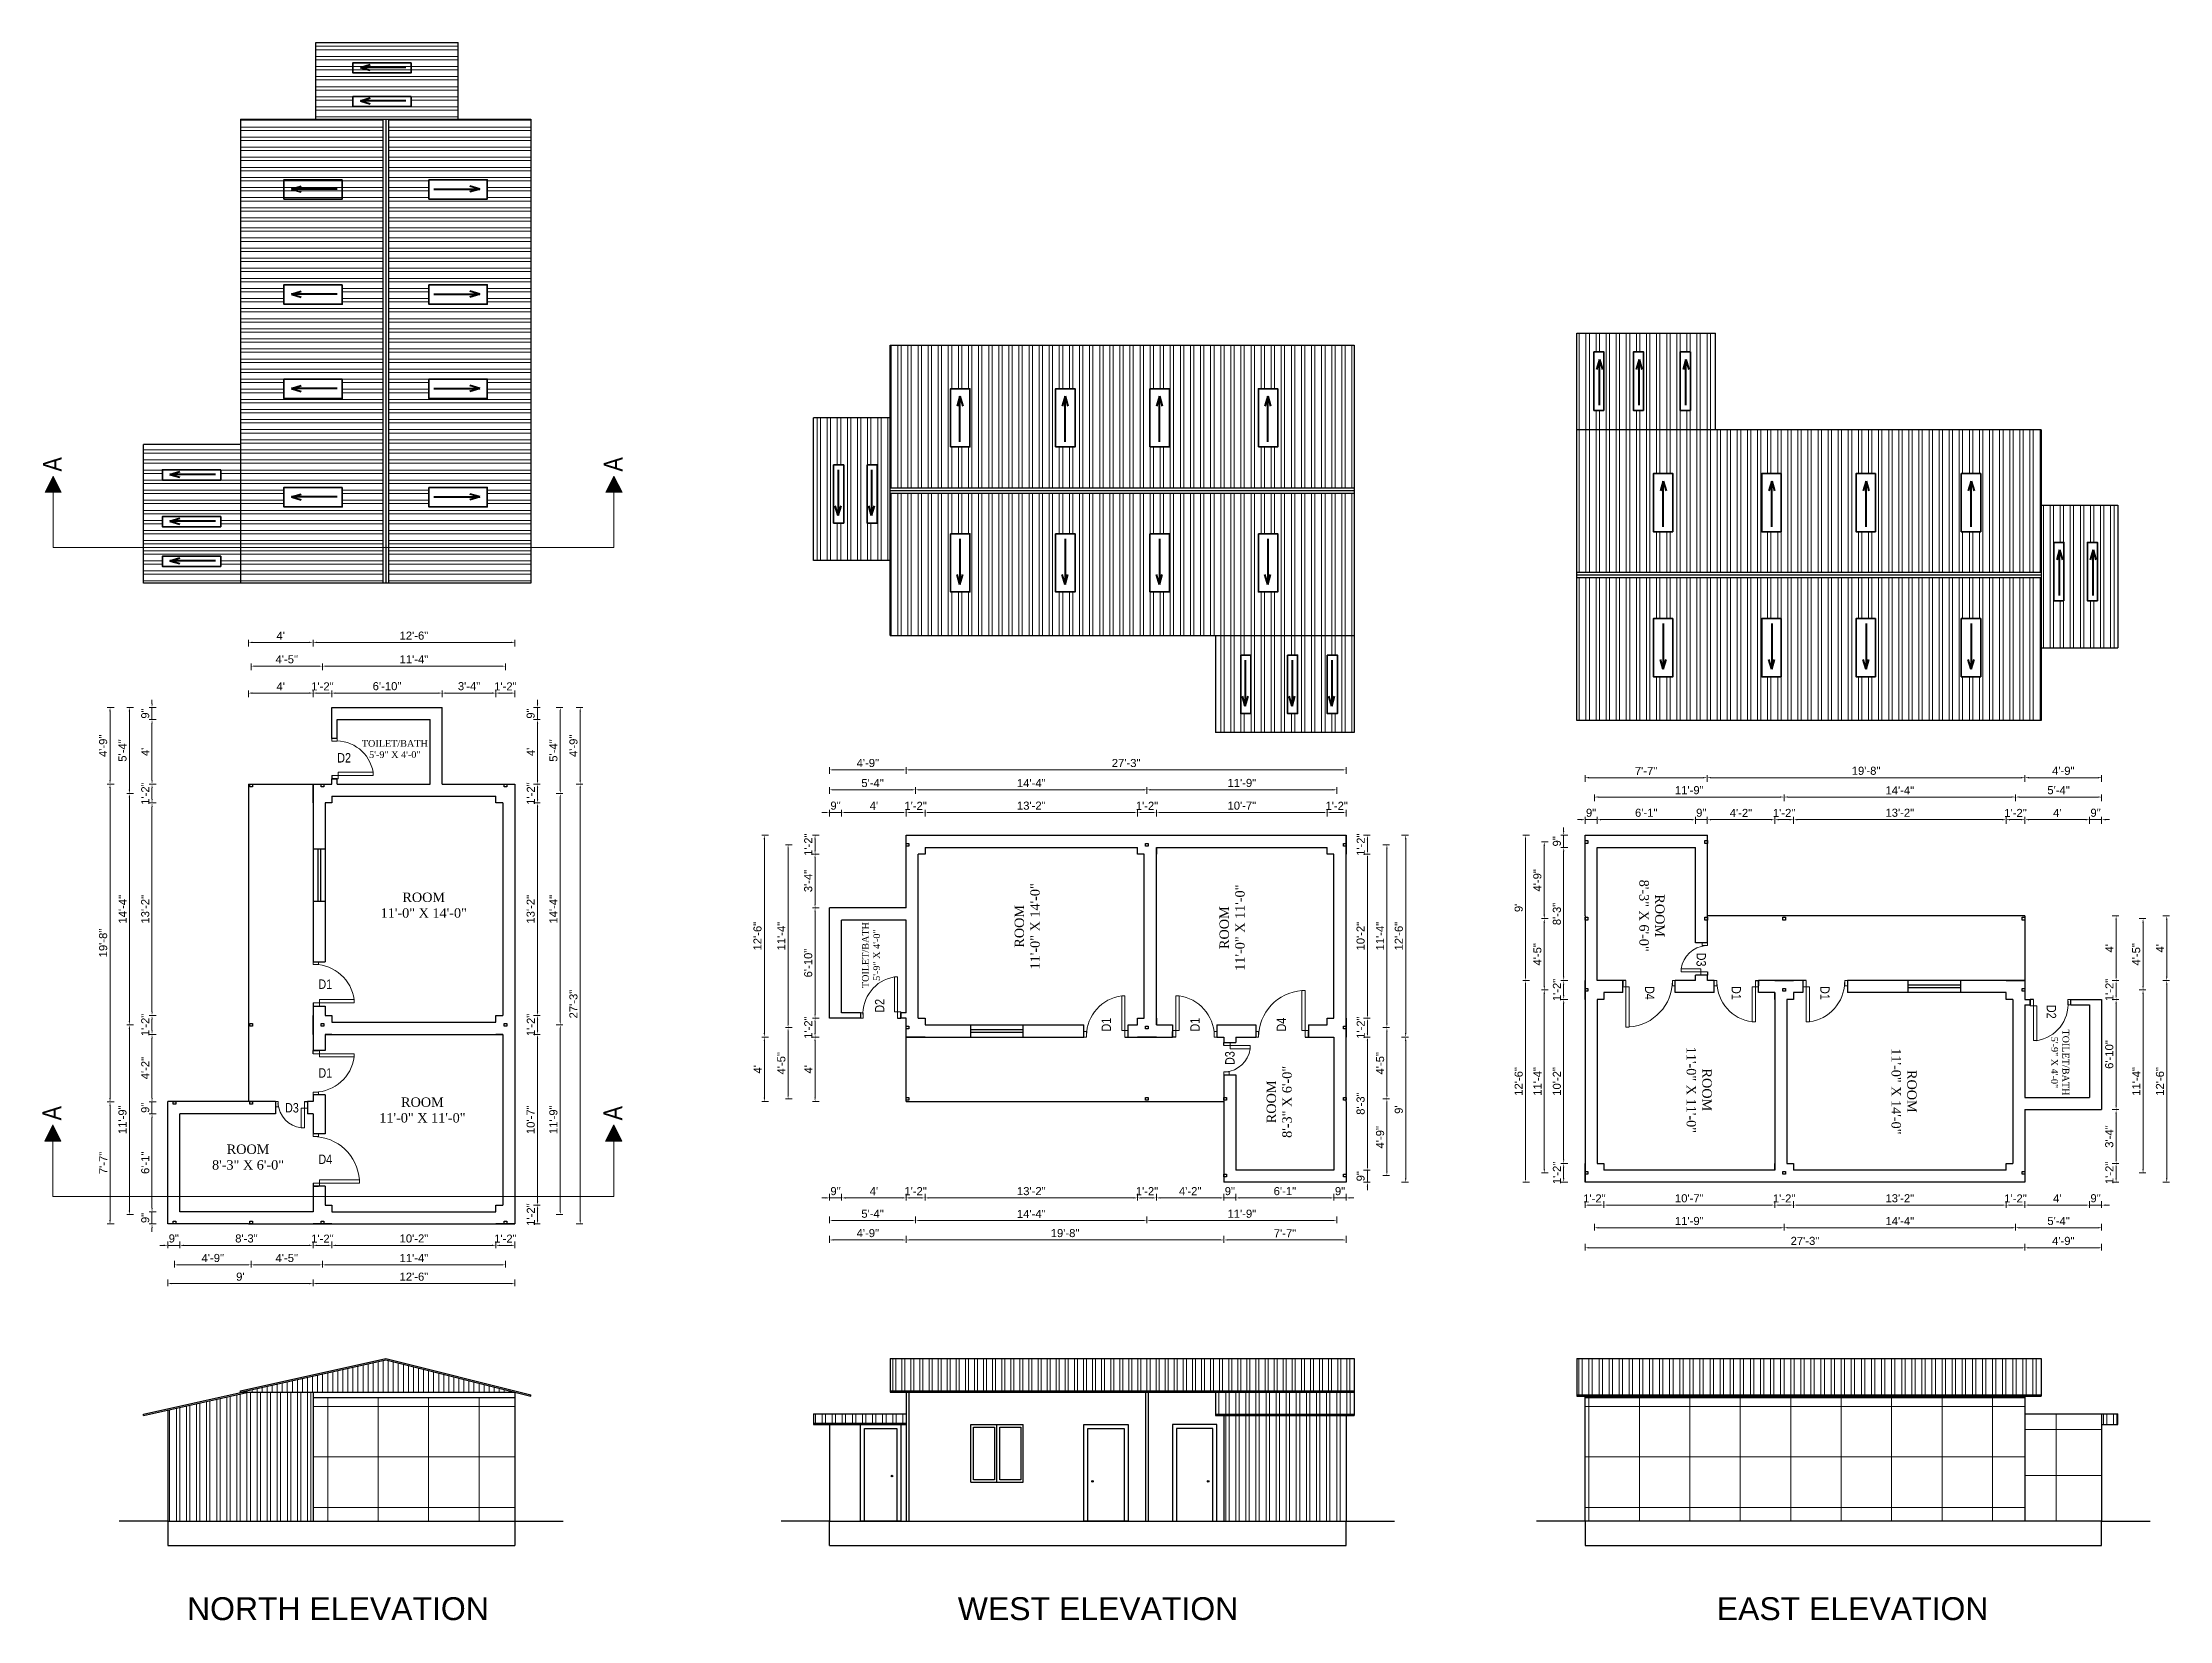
# Model space of a CAD drawing. Header units: inches. Extents: x 0 to 383786, y -45810 to 0.
# Drawn here: x 362113 to 363694, y -41297 to -40123 of the extents above; entities that cross this region are included whole.
import ezdxf

# ---------------------------------------------------------------- set-up
doc = ezdxf.new("R2010")
doc.units = ezdxf.units.IN
doc.header["$LTSCALE"] = 2
doc.header["$MEASUREMENT"] = 0
doc.header["$PDMODE"] = 34
doc.layers.get('0').update_dxf_attribs({"linetype": 'CONTINUOUS'})
doc.layers.get('DEFPOINTS').update_dxf_attribs({"color": 141, "linetype": 'CONTINUOUS'})
for name, color, linetype, lineweight in [('1', 7, 'CONTINUOUS', 13), ('DIM_LINE', 173, 'CONTINUOUS', 20), ('dimension', 160, 'CONTINUOUS', 15), ('door', 20, 'CONTINUOUS', 35), ('steps', 253, 'CONTINUOUS', 20), ('truss', 1, 'CONTINUOUS', 25), ('WALL - A', 1, 'CONTINUOUS', 40)]:
    doc.layers.add(name, color=color, linetype=linetype, lineweight=lineweight)
doc.styles.add('Lettring Text', font='arial.ttf')
doc.styles.get("Standard").update_dxf_attribs({"font": 'ARIALN.TTF'})
doc.dimstyles.new('Copy of Standard', dxfattribs={"dimtxt": 6, "dimasz": 2.875, "dimexe": 2, "dimexo": 4, "dimgap": 2, "dimtad": 1, "dimdec": 0, "dimrnd": 1, "dimzin": 0, "dimdsep": 46, "dimlunit": 4, "dimtxsty": 'Lettring Text', "dimcen": 0.1, "dimclrd": 7, "dimclre": 7, "dimclrt": 7, "dimazin": 0, "dimtfac": 0.645, "dimtdec": 0, "dimtmove": 1, "dimatfit": 0, "dimfxl": 3, "dimfxlon": 1, "dimtfillclr": 256, "dimtolj": 1, "dimtzin": 0, "dimlwd": -1, "dimlwe": -1, "dimarcsym": 2})
pattern_1 = [(180, (25792.5986, 1901.245), (-4e-16, -7.5), []), (180, (25790.0986, 1903.745), (-4e-16, -7.5), [])]
pattern_2 = [(270, (320661.323, -377031.81), (7.5, -9e-16), []), (270, (320658.823, -377034.31), (7.5, -9e-16), [])]
pattern_3 = [(90, (405680.303, 296056.004), (-7.5, 2e-15), []), (90, (405682.803, 296058.504), (-7.5, 2e-15), [])]

msp = doc.modelspace()

# ---------------------------------------------------------------- texts
at = {"color": 7, "linetype": 'ByBlock', "lineweight": 5, "char_height": 14, "width": 26.58, "attachment_point": 3, "rotation": 90}
for insert in [(362113.3, -40431.7), (362530.2, -40431.7), (362113, -40914.1), (362530, -40914.1)]:
    msp.add_mtext('A', dxfattribs=dict(at, insert=insert))
at = {"color": 7, "linetype": 'ByBlock', "lineweight": 5, "char_height": 6, "width": 272.34, "attachment_point": 5}
for s, insert in [('{\\fArial CE|b0|i0|c238|p34;\\P\\fArial CE|b0|i0|c0|p34;\\H2.8333x;NORTH\\fArial CE|b0|i0|c238|p34; E\\fArial CE|b0|i0|c0|p34;LEVATION}', (362332.6, -41282.9)), ('{\\fArial CE|b0|i0|c238|p34;\\P\\fArial CE|b0|i0|c0|p34;\\H2.8333x;WEST\\fArial CE|b0|i0|c238|p34; E\\fArial CE|b0|i0|c0|p34;LEVATION}', (362897.6, -41282.9)), ('{\\fArial CE|b0|i0|c238|p34;\\P\\fArial CE|b0|i0|c0|p34;\\H2.8333x;EAST\\fArial CE|b0|i0|c238|p34; E\\fArial CE|b0|i0|c0|p34;LEVATION}', (363458.5, -41282.9))]:
    msp.add_mtext(s, dxfattribs=dict(at, insert=insert))
at = {"layer": 'steps', "color": 7, "ltscale": 0.3, "width": 70.327, "attachment_point": 2}
for s, insert, char_height in [('{\\fTimes New Roman|b0|i0|c0|p18;TOILET/BATH \\P5\'-9" X 4\'-0"}', (362374.9, -40642), 5), ('{\\fTimes New Roman|b0|i0|c0|p18;ROOM \\P11\'-0" X 14\'-0"}', (362396.4, -40755.4), 7), ('{\\fTimes New Roman|b0|i0|c0|p18;ROOM \\P11\'-0" X 11\'-0"}', (362395.4, -40907.7), 7), ('{\\fTimes New Roman|b0|i0|c0|p18;ROOM \\P8\'-3" X 6\'-0"}', (362265.8, -40942.7), 7)]:
    msp.add_mtext(s, dxfattribs=dict(at, insert=insert, char_height=char_height))
at = {"layer": 'steps', "color": 7, "ltscale": 0.3, "char_height": 7}
for s, insert, attachment_point in [('D2', (362337.2, -40658.7), 8), ('{\\W1;D1}', (362323.2, -40827), 8), ('{\\W1;D1}', (362323.2, -40886), 2), ('D3', (362298.4, -40911.9), 2), ('D4', (362323.2, -40957.2), 8)]:
    msp.add_mtext_dynamic_manual_height_columns(s, width=18.621, gutter_width=40, heights=[0], dxfattribs=dict(at, insert=insert, attachment_point=attachment_point))
at = {"layer": 'steps', "color": 7, "ltscale": 0.3, "width": 70.327, "attachment_point": 2}
for s, insert, char_height, rotation in [('{\\fTimes New Roman|b0|i0|c0|p18;ROOM \\P11\'-0" X 14\'-0"}', (362835.6, -40780.5), 7, 90), ('{\\fTimes New Roman|b0|i0|c0|p18;ROOM \\P11\'-0" X 11\'-0"}', (362987.9, -40781.5), 7, 90), ('{\\fTimes New Roman|b0|i0|c0|p18;ROOM \\P8\'-3" X 6\'-0"}', (363318.7, -40772.6), 7, 270), ('{\\fTimes New Roman|b0|i0|c0|p18;TOILET/BATH \\P5\'-9" X 4\'-0"}', (362722.2, -40801.9), 5, 90), ('{\\fTimes New Roman|b0|i0|c0|p18;TOILET/BATH \\P5\'-9" X 4\'-0"}', (363619.5, -40881.7), 5, 270), ('{\\fTimes New Roman|b0|i0|c0|p18;ROOM \\P11\'-0" X 11\'-0"}', (363353.8, -40902.1), 7, 270), ('{\\fTimes New Roman|b0|i0|c0|p18;ROOM \\P11\'-0" X 14\'-0"}', (363506.1, -40903.2), 7, 270), ('{\\fTimes New Roman|b0|i0|c0|p18;ROOM \\P8\'-3" X 6\'-0"}', (363022.9, -40911), 7, 90)]:
    msp.add_mtext(s, dxfattribs=dict(at, insert=insert, char_height=char_height, rotation=rotation))
at = {"layer": 'steps', "color": 7, "ltscale": 0.3, "char_height": 7}
for s, insert, attachment_point, rotation in [('D3', (363349.5, -40805.2), 2, 270), ('D2', (362738.8, -40839.6), 8, 90), ('D4', (363304.2, -40830), 8, 270), ('{\\W1;D1}', (363375.5, -40830), 2, 270), ('{\\W1;D1}', (363434.4, -40830), 8, 270), ('{\\W1;D1}', (362907.2, -40853.6), 8, 90), ('{\\W1;D1}', (362966.2, -40853.6), 2, 90), ('D4', (363037.4, -40853.6), 8, 90), ('D2', (363602.8, -40844), 8, 270), ('D3', (362992.1, -40878.5), 2, 90)]:
    msp.add_mtext_dynamic_manual_height_columns(s, width=18.621, gutter_width=40, heights=[0], dxfattribs=dict(at, insert=insert, attachment_point=attachment_point, rotation=rotation))

# ---------------------------------------------------------------- blocks, each defined once
blk = doc.blocks.new('*D491')
at = {"layer": 'DEFPOINTS', "color": 0, "ltscale": 0.5, "transparency": 16777216}
for p in [(362314.1, -40607.1), (362266.1, -40674.8), (362314.1, -40674.8)]:
    blk.add_point(p, dxfattribs=at)
at = {"layer": 'steps', "color": 7, "ltscale": 0.5, "transparency": 16777216}
for p, q in [((362266.1, -40610.1), (362266.1, -40605.1)), ((362268.9, -40607.1), (362311.2, -40607.1)), ((362314.1, -40610.1), (362314.1, -40605.1))]:
    blk.add_line(p, q, dxfattribs=at)
for points in [[(362268.9, -40606.6), (362268.9, -40607.6), (362266.1, -40607.1)], [(362311.2, -40606.6), (362311.2, -40607.6), (362314.1, -40607.1)]]:
    blk.add_solid(points, dxfattribs=at)
at = {"layer": 'steps', "color": 7, "ltscale": 0.5, "transparency": 16777216, "insert": (362290.1, -40602.1), "char_height": 6, "attachment_point": 5, "style": 'Lettring Text'}
blk.add_mtext("\\A1;4'", dxfattribs=at)
blk = doc.blocks.new('*D492')
at = {"layer": 'DEFPOINTS', "color": 0, "ltscale": 0.5, "transparency": 16777216}
for p in [(362328.1, -40607.1), (362328.1, -40617.8), (362314.1, -40674.8)]:
    blk.add_point(p, dxfattribs=at)
at = {"layer": 'steps', "color": 7, "ltscale": 0.5, "transparency": 16777216}
for p, q in [((362314.1, -40610.1), (362314.1, -40605.1)), ((362316.9, -40607.1), (362325.2, -40607.1)), ((362328.1, -40610.1), (362328.1, -40605.1))]:
    blk.add_line(p, q, dxfattribs=at)
for points in [[(362316.9, -40606.6), (362316.9, -40607.6), (362314.1, -40607.1)], [(362325.2, -40606.6), (362325.2, -40607.6), (362328.1, -40607.1)]]:
    blk.add_solid(points, dxfattribs=at)
at = {"layer": 'steps', "color": 7, "ltscale": 0.5, "transparency": 16777216, "insert": (362321.1, -40602.1), "char_height": 6, "attachment_point": 5, "style": 'Lettring Text'}
blk.add_mtext('\\A1;1\'-2"', dxfattribs=at)
blk = doc.blocks.new('*D493')
at = {"layer": 'DEFPOINTS', "color": 0, "ltscale": 0.5, "transparency": 16777216}
for p in [(362410.1, -40607.1), (362328.1, -40617.8), (362410.1, -40617.8)]:
    blk.add_point(p, dxfattribs=at)
at = {"layer": 'steps', "color": 7, "ltscale": 0.5, "transparency": 16777216}
for p, q in [((362328.1, -40610.1), (362328.1, -40605.1)), ((362330.9, -40607.1), (362407.2, -40607.1)), ((362410.1, -40610.1), (362410.1, -40605.1))]:
    blk.add_line(p, q, dxfattribs=at)
for points in [[(362330.9, -40606.6), (362330.9, -40607.6), (362328.1, -40607.1)], [(362407.2, -40606.6), (362407.2, -40607.6), (362410.1, -40607.1)]]:
    blk.add_solid(points, dxfattribs=at)
at = {"layer": 'steps', "color": 7, "ltscale": 0.5, "transparency": 16777216, "insert": (362369.1, -40602), "char_height": 6, "attachment_point": 5, "style": 'Lettring Text'}
blk.add_mtext('\\A1;6\'-10"', dxfattribs=at)
blk = doc.blocks.new('*D494')
at = {"layer": 'DEFPOINTS', "color": 0, "ltscale": 0.5, "transparency": 16777216}
for p in [(362450.1, -40607.1), (362410.1, -40617.8), (362450.1, -40683.8)]:
    blk.add_point(p, dxfattribs=at)
at = {"layer": 'steps', "color": 7, "ltscale": 0.5, "transparency": 16777216}
for p, q in [((362410.1, -40610.1), (362410.1, -40605.1)), ((362412.9, -40607.1), (362447.2, -40607.1)), ((362450.1, -40610.1), (362450.1, -40605.1))]:
    blk.add_line(p, q, dxfattribs=at)
for points in [[(362412.9, -40606.6), (362412.9, -40607.6), (362410.1, -40607.1)], [(362447.2, -40606.6), (362447.2, -40607.6), (362450.1, -40607.1)]]:
    blk.add_solid(points, dxfattribs=at)
at = {"layer": 'steps', "color": 7, "ltscale": 0.5, "transparency": 16777216, "insert": (362430.1, -40602), "char_height": 6, "attachment_point": 5, "style": 'Lettring Text'}
blk.add_mtext('\\A1;3\'-4"', dxfattribs=at)
blk = doc.blocks.new('*D495')
at = {"layer": 'DEFPOINTS', "color": 0, "ltscale": 0.5, "transparency": 16777216}
for p in [(362464.1, -40607.1), (362464.1, -40674.8), (362450.1, -40683.8)]:
    blk.add_point(p, dxfattribs=at)
at = {"layer": 'steps', "color": 7, "ltscale": 0.5, "transparency": 16777216}
for p, q in [((362450.1, -40610.1), (362450.1, -40605.1)), ((362452.9, -40607.1), (362461.2, -40607.1)), ((362464.1, -40610.1), (362464.1, -40605.1))]:
    blk.add_line(p, q, dxfattribs=at)
for points in [[(362452.9, -40606.6), (362452.9, -40607.6), (362450.1, -40607.1)], [(362461.2, -40606.6), (362461.2, -40607.6), (362464.1, -40607.1)]]:
    blk.add_solid(points, dxfattribs=at)
at = {"layer": 'steps', "color": 7, "ltscale": 0.5, "transparency": 16777216, "insert": (362457.1, -40602.1), "char_height": 6, "attachment_point": 5, "style": 'Lettring Text'}
blk.add_mtext('\\A1;1\'-2"', dxfattribs=at)
blk = doc.blocks.new('*D496')
at = {"layer": 'DEFPOINTS', "color": 0, "ltscale": 0.5, "transparency": 16777216}
for p in [(362321.1, -40587.1), (362268.1, -40675.8), (362321.1, -40681.8)]:
    blk.add_point(p, dxfattribs=at)
at = {"layer": 'steps', "color": 7, "ltscale": 0.5, "transparency": 16777216}
for p, q in [((362268.1, -40590.1), (362268.1, -40585.1)), ((362270.9, -40587.1), (362318.2, -40587.1)), ((362321.1, -40590.1), (362321.1, -40585.1))]:
    blk.add_line(p, q, dxfattribs=at)
for points in [[(362270.9, -40586.6), (362270.9, -40587.5), (362268.1, -40587.1)], [(362318.2, -40586.6), (362318.2, -40587.5), (362321.1, -40587.1)]]:
    blk.add_solid(points, dxfattribs=at)
at = {"layer": 'steps', "color": 7, "ltscale": 0.5, "transparency": 16777216, "insert": (362294.6, -40582), "char_height": 6, "attachment_point": 5, "style": 'Lettring Text'}
blk.add_mtext('\\A1;4\'-5"', dxfattribs=at)
blk = doc.blocks.new('*D497')
at = {"layer": 'DEFPOINTS', "color": 0, "ltscale": 0.5, "transparency": 16777216}
for p in [(362457.1, -40587.1), (362457.1, -40675.8), (362321.1, -40681.8)]:
    blk.add_point(p, dxfattribs=at)
at = {"layer": 'steps', "color": 7, "ltscale": 0.5, "transparency": 16777216}
for p, q in [((362321.1, -40590.1), (362321.1, -40585.1)), ((362323.9, -40587.1), (362454.2, -40587.1)), ((362457.1, -40590.1), (362457.1, -40585.1))]:
    blk.add_line(p, q, dxfattribs=at)
for points in [[(362323.9, -40586.6), (362323.9, -40587.5), (362321.1, -40587.1)], [(362454.2, -40586.6), (362454.2, -40587.5), (362457.1, -40587.1)]]:
    blk.add_solid(points, dxfattribs=at)
at = {"layer": 'steps', "color": 7, "ltscale": 0.5, "transparency": 16777216, "insert": (362389.1, -40582), "char_height": 6, "attachment_point": 5, "style": 'Lettring Text'}
blk.add_mtext('\\A1;11\'-4"', dxfattribs=at)
blk = doc.blocks.new('*D498')
at = {"layer": 'DEFPOINTS', "color": 0, "ltscale": 0.5, "transparency": 16777216}
for p in [(362314.1, -40569.4), (362266.1, -40674.8), (362314.1, -40674.8)]:
    blk.add_point(p, dxfattribs=at)
at = {"layer": 'steps', "color": 7, "ltscale": 0.5, "transparency": 16777216}
for p, q in [((362266.1, -40572.4), (362266.1, -40567.4)), ((362314.1, -40572.4), (362314.1, -40567.4)), ((362268.9, -40569.4), (362311.2, -40569.4))]:
    blk.add_line(p, q, dxfattribs=at)
for points in [[(362268.9, -40568.9), (362268.9, -40569.9), (362266.1, -40569.4)], [(362311.2, -40568.9), (362311.2, -40569.9), (362314.1, -40569.4)]]:
    blk.add_solid(points, dxfattribs=at)
at = {"layer": 'steps', "color": 7, "ltscale": 0.5, "transparency": 16777216, "insert": (362290.1, -40564.4), "char_height": 6, "attachment_point": 5, "style": 'Lettring Text'}
blk.add_mtext("\\A1;4'", dxfattribs=at)
blk = doc.blocks.new('*D499')
at = {"layer": 'DEFPOINTS', "color": 0, "ltscale": 0.5, "transparency": 16777216}
for p in [(362464.1, -40569.4), (362314.1, -40674.8), (362464.1, -40674.8)]:
    blk.add_point(p, dxfattribs=at)
at = {"layer": 'steps', "color": 7, "ltscale": 0.5, "transparency": 16777216}
for p, q in [((362314.1, -40572.4), (362314.1, -40567.4)), ((362464.1, -40572.4), (362464.1, -40567.4)), ((362316.9, -40569.4), (362461.2, -40569.4))]:
    blk.add_line(p, q, dxfattribs=at)
for points in [[(362316.9, -40568.9), (362316.9, -40569.9), (362314.1, -40569.4)], [(362461.2, -40568.9), (362461.2, -40569.9), (362464.1, -40569.4)]]:
    blk.add_solid(points, dxfattribs=at)
at = {"layer": 'steps', "color": 7, "ltscale": 0.5, "transparency": 16777216, "insert": (362389.1, -40564.4), "char_height": 6, "attachment_point": 5, "style": 'Lettring Text'}
blk.add_mtext('\\A1;12\'-6"', dxfattribs=at)
blk = doc.blocks.new('*D500')
at = {"layer": 'DEFPOINTS', "color": 0, "ltscale": 0.5, "transparency": 16777216}
for p in [(362464.1, -40674.8), (362464.1, -40688.8), (362481, -40688.8)]:
    blk.add_point(p, dxfattribs=at)
at = {"layer": 'steps', "color": 7, "ltscale": 0.5, "transparency": 16777216}
for p, q in [((362478, -40674.8), (362483, -40674.8)), ((362481, -40677.7), (362481, -40685.9)), ((362478, -40688.8), (362483, -40688.8))]:
    blk.add_line(p, q, dxfattribs=at)
for points in [[(362480.5, -40677.7), (362481.5, -40677.7), (362481, -40674.8)], [(362480.5, -40685.9), (362481.5, -40685.9), (362481, -40688.8)]]:
    blk.add_solid(points, dxfattribs=at)
at = {"layer": 'steps', "color": 7, "ltscale": 0.5, "transparency": 16777216, "insert": (362476, -40681.8), "char_height": 6, "attachment_point": 5, "rotation": 90, "style": 'Lettring Text'}
blk.add_mtext('\\A1;1\'-2"', dxfattribs=at)
blk = doc.blocks.new('*D501')
at = {"layer": 'DEFPOINTS', "color": 0, "ltscale": 0.5, "transparency": 16777216}
for p in [(362401.1, -40626.8), (362481, -40626.8), (362464.1, -40674.8)]:
    blk.add_point(p, dxfattribs=at)
at = {"layer": 'steps', "color": 7, "ltscale": 0.5, "transparency": 16777216}
for p, q in [((362478, -40626.8), (362483, -40626.8)), ((362481, -40671.9), (362481, -40629.7)), ((362478, -40674.8), (362483, -40674.8))]:
    blk.add_line(p, q, dxfattribs=at)
for points in [[(362480.5, -40629.7), (362481.5, -40629.7), (362481, -40626.8)], [(362480.5, -40671.9), (362481.5, -40671.9), (362481, -40674.8)]]:
    blk.add_solid(points, dxfattribs=at)
at = {"layer": 'steps', "color": 7, "ltscale": 0.5, "transparency": 16777216, "insert": (362476, -40650.8), "char_height": 6, "attachment_point": 5, "rotation": 90, "style": 'Lettring Text'}
blk.add_mtext("\\A1;4'", dxfattribs=at)
blk = doc.blocks.new('*D502')
at = {"layer": 'DEFPOINTS', "color": 0, "ltscale": 0.5, "transparency": 16777216}
for p in [(362401.1, -40626.8), (362410.1, -40617.8), (362481, -40617.8)]:
    blk.add_point(p, dxfattribs=at)
at = {"layer": 'steps', "color": 7, "ltscale": 0.5, "transparency": 16777216}
for p, q in [((362481, -40614.9), (362481, -40612.1)), ((362478, -40617.8), (362483, -40617.8)), ((362478, -40626.8), (362483, -40626.8)), ((362481, -40626.8), (362481, -40617.8)), ((362481, -40629.7), (362481, -40632.6))]:
    blk.add_line(p, q, dxfattribs=at)
for points in [[(362480.5, -40614.9), (362481.5, -40614.9), (362481, -40617.8)], [(362480.5, -40629.7), (362481.5, -40629.7), (362481, -40626.8)]]:
    blk.add_solid(points, dxfattribs=at)
at = {"layer": 'steps', "color": 7, "ltscale": 0.5, "transparency": 16777216, "insert": (362475.9, -40622.3), "char_height": 6, "attachment_point": 5, "rotation": 90, "style": 'Lettring Text'}
blk.add_mtext('\\A1;9"', dxfattribs=at)
blk = doc.blocks.new('*D503')
at = {"layer": 'DEFPOINTS', "color": 0, "ltscale": 0.5, "transparency": 16777216}
for p in [(362464.1, -40688.8), (362464.1, -40846.8), (362481, -40846.8)]:
    blk.add_point(p, dxfattribs=at)
at = {"layer": 'steps', "color": 7, "ltscale": 0.5, "transparency": 16777216}
for p, q in [((362478, -40688.8), (362483, -40688.8)), ((362481, -40691.7), (362481, -40843.9)), ((362478, -40846.8), (362483, -40846.8))]:
    blk.add_line(p, q, dxfattribs=at)
for points in [[(362480.5, -40691.7), (362481.5, -40691.7), (362481, -40688.8)], [(362480.5, -40843.9), (362481.5, -40843.9), (362481, -40846.8)]]:
    blk.add_solid(points, dxfattribs=at)
at = {"layer": 'steps', "color": 7, "ltscale": 0.5, "transparency": 16777216, "insert": (362475.9, -40767.8), "char_height": 6, "attachment_point": 5, "rotation": 90, "style": 'Lettring Text'}
blk.add_mtext('\\A1;13\'-2"', dxfattribs=at)
blk = doc.blocks.new('*D504')
at = {"layer": 'DEFPOINTS', "color": 0, "ltscale": 0.5, "transparency": 16777216}
for p in [(362464.1, -40846.8), (362464.1, -40860.8), (362481, -40860.8)]:
    blk.add_point(p, dxfattribs=at)
at = {"layer": 'steps', "color": 7, "ltscale": 0.5, "transparency": 16777216}
for p, q in [((362478, -40846.8), (362483, -40846.8)), ((362481, -40849.7), (362481, -40857.9)), ((362478, -40860.8), (362483, -40860.8))]:
    blk.add_line(p, q, dxfattribs=at)
for points in [[(362480.5, -40849.7), (362481.5, -40849.7), (362481, -40846.8)], [(362480.5, -40857.9), (362481.5, -40857.9), (362481, -40860.8)]]:
    blk.add_solid(points, dxfattribs=at)
at = {"layer": 'steps', "color": 7, "ltscale": 0.5, "transparency": 16777216, "insert": (362476, -40853.8), "char_height": 6, "attachment_point": 5, "rotation": 90, "style": 'Lettring Text'}
blk.add_mtext('\\A1;1\'-2"', dxfattribs=at)
blk = doc.blocks.new('*D483')
at = {"layer": 'DEFPOINTS', "color": 0, "ltscale": 0.5, "transparency": 16777216}
for p in [(362464.1, -40860.8), (362464.1, -40987.8), (362481, -40987.8)]:
    blk.add_point(p, dxfattribs=at)
at = {"layer": 'steps', "color": 7, "ltscale": 0.5, "transparency": 16777216}
for p, q in [((362478, -40860.8), (362483, -40860.8)), ((362481, -40863.7), (362481, -40984.9)), ((362478, -40987.8), (362483, -40987.8))]:
    blk.add_line(p, q, dxfattribs=at)
for points in [[(362480.5, -40863.7), (362481.5, -40863.7), (362481, -40860.8)], [(362480.5, -40984.9), (362481.5, -40984.9), (362481, -40987.8)]]:
    blk.add_solid(points, dxfattribs=at)
at = {"layer": 'steps', "color": 7, "ltscale": 0.5, "transparency": 16777216, "insert": (362475.9, -40924.3), "char_height": 6, "attachment_point": 5, "rotation": 90, "style": 'Lettring Text'}
blk.add_mtext('\\A1;10\'-7"', dxfattribs=at)
blk = doc.blocks.new('*D484')
at = {"layer": 'DEFPOINTS', "color": 0, "ltscale": 0.5, "transparency": 16777216}
for p in [(362464.1, -40987.8), (362464.1, -41001.8), (362481, -41001.8)]:
    blk.add_point(p, dxfattribs=at)
at = {"layer": 'steps', "color": 7, "ltscale": 0.5, "transparency": 16777216}
for p, q in [((362478, -40987.8), (362483, -40987.8)), ((362481, -40990.7), (362481, -40998.9)), ((362478, -41001.8), (362483, -41001.8))]:
    blk.add_line(p, q, dxfattribs=at)
for points in [[(362480.5, -40990.7), (362481.5, -40990.7), (362481, -40987.8)], [(362480.5, -40998.9), (362481.5, -40998.9), (362481, -41001.8)]]:
    blk.add_solid(points, dxfattribs=at)
at = {"layer": 'steps', "color": 7, "ltscale": 0.5, "transparency": 16777216, "insert": (362476, -40994.8), "char_height": 6, "attachment_point": 5, "rotation": 90, "style": 'Lettring Text'}
blk.add_mtext('\\A1;1\'-2"', dxfattribs=at)
blk = doc.blocks.new('*D485')
at = {"layer": 'DEFPOINTS', "color": 0, "ltscale": 0.5, "transparency": 16777216}
for p in [(362464.1, -40853.8), (362497.9, -40853.8), (362464.1, -40994.8)]:
    blk.add_point(p, dxfattribs=at)
at = {"layer": 'steps', "color": 7, "ltscale": 0.5, "transparency": 16777216}
for p, q in [((362494.9, -40853.8), (362499.9, -40853.8)), ((362497.9, -40991.9), (362497.9, -40856.7)), ((362494.9, -40994.8), (362499.9, -40994.8))]:
    blk.add_line(p, q, dxfattribs=at)
for points in [[(362497.4, -40856.7), (362498.3, -40856.7), (362497.9, -40853.8)], [(362497.4, -40991.9), (362498.3, -40991.9), (362497.9, -40994.8)]]:
    blk.add_solid(points, dxfattribs=at)
at = {"layer": 'steps', "color": 7, "ltscale": 0.5, "transparency": 16777216, "insert": (362492.8, -40924.3), "char_height": 6, "attachment_point": 5, "rotation": 90, "style": 'Lettring Text'}
blk.add_mtext('\\A1;11\'-9"', dxfattribs=at)
blk = doc.blocks.new('*D486')
at = {"layer": 'DEFPOINTS', "color": 0, "ltscale": 0.5, "transparency": 16777216}
for p in [(362464.1, -40681.8), (362497.9, -40681.8), (362464.1, -40853.8)]:
    blk.add_point(p, dxfattribs=at)
at = {"layer": 'steps', "color": 7, "ltscale": 0.5, "transparency": 16777216}
for p, q in [((362494.9, -40681.8), (362499.9, -40681.8)), ((362497.9, -40850.9), (362497.9, -40684.7)), ((362494.9, -40853.8), (362499.9, -40853.8))]:
    blk.add_line(p, q, dxfattribs=at)
for points in [[(362497.4, -40684.7), (362498.3, -40684.7), (362497.9, -40681.8)], [(362497.4, -40850.9), (362498.3, -40850.9), (362497.9, -40853.8)]]:
    blk.add_solid(points, dxfattribs=at)
at = {"layer": 'steps', "color": 7, "ltscale": 0.5, "transparency": 16777216, "insert": (362492.8, -40767.8), "char_height": 6, "attachment_point": 5, "rotation": 90, "style": 'Lettring Text'}
blk.add_mtext('\\A1;14\'-4"', dxfattribs=at)
blk = doc.blocks.new('*D487')
at = {"layer": 'DEFPOINTS', "color": 0, "ltscale": 0.5, "transparency": 16777216}
for p in [(362410.1, -40617.8), (362497.9, -40617.8), (362464.1, -40681.8)]:
    blk.add_point(p, dxfattribs=at)
at = {"layer": 'steps', "color": 7, "ltscale": 0.5, "transparency": 16777216}
for p, q in [((362494.9, -40617.8), (362499.9, -40617.8)), ((362497.9, -40678.9), (362497.9, -40620.7)), ((362494.9, -40681.8), (362499.9, -40681.8))]:
    blk.add_line(p, q, dxfattribs=at)
for points in [[(362497.4, -40620.7), (362498.3, -40620.7), (362497.9, -40617.8)], [(362497.4, -40678.9), (362498.3, -40678.9), (362497.9, -40681.8)]]:
    blk.add_solid(points, dxfattribs=at)
at = {"layer": 'steps', "color": 7, "ltscale": 0.5, "transparency": 16777216, "insert": (362492.8, -40649.8), "char_height": 6, "attachment_point": 5, "rotation": 90, "style": 'Lettring Text'}
blk.add_mtext('\\A1;5\'-4"', dxfattribs=at)
blk = doc.blocks.new('*D488')
at = {"layer": 'DEFPOINTS', "color": 0, "ltscale": 0.5, "transparency": 16777216}
for p in [(362464.1, -40674.8), (362464.1, -41001.8), (362512.7, -41001.8)]:
    blk.add_point(p, dxfattribs=at)
at = {"layer": 'steps', "color": 7, "ltscale": 0.5, "transparency": 16777216}
for p, q in [((362509.7, -40674.8), (362514.7, -40674.8)), ((362512.7, -40677.7), (362512.7, -40998.9)), ((362509.7, -41001.8), (362514.7, -41001.8))]:
    blk.add_line(p, q, dxfattribs=at)
for points in [[(362512.2, -40677.7), (362513.2, -40677.7), (362512.7, -40674.8)], [(362512.2, -40998.9), (362513.2, -40998.9), (362512.7, -41001.8)]]:
    blk.add_solid(points, dxfattribs=at)
at = {"layer": 'steps', "color": 7, "ltscale": 0.5, "transparency": 16777216, "insert": (362507.7, -40838.3), "char_height": 6, "attachment_point": 5, "rotation": 90, "style": 'Lettring Text'}
blk.add_mtext('\\A1;27\'-3"', dxfattribs=at)
blk = doc.blocks.new('*D489')
at = {"layer": 'DEFPOINTS', "color": 0, "ltscale": 0.5, "transparency": 16777216}
for p in [(362410.1, -40617.8), (362512.7, -40617.8), (362464.1, -40674.8)]:
    blk.add_point(p, dxfattribs=at)
at = {"layer": 'steps', "color": 7, "ltscale": 0.5, "transparency": 16777216}
for p, q in [((362509.7, -40617.8), (362514.7, -40617.8)), ((362512.7, -40671.9), (362512.7, -40620.7)), ((362509.7, -40674.8), (362514.7, -40674.8))]:
    blk.add_line(p, q, dxfattribs=at)
for points in [[(362512.2, -40620.7), (362513.2, -40620.7), (362512.7, -40617.8)], [(362512.2, -40671.9), (362513.2, -40671.9), (362512.7, -40674.8)]]:
    blk.add_solid(points, dxfattribs=at)
at = {"layer": 'steps', "color": 7, "ltscale": 0.5, "transparency": 16777216, "insert": (362507.7, -40646.3), "char_height": 6, "attachment_point": 5, "rotation": 90, "style": 'Lettring Text'}
blk.add_mtext('\\A1;4\'-9"', dxfattribs=at)
blk = doc.blocks.new('*D490')
at = {"layer": 'DEFPOINTS', "color": 0, "ltscale": 0.5, "transparency": 16777216}
for p in [(362215.1, -40992.8), (362206.1, -41001.8), (362215.1, -41017.7)]:
    blk.add_point(p, dxfattribs=at)
at = {"layer": 'steps', "color": 7, "ltscale": 0.5, "transparency": 16777216}
for p, q in [((362203.2, -41017.7), (362200.3, -41017.7)), ((362206.1, -41014.7), (362206.1, -41019.7)), ((362206.1, -41017.7), (362215.1, -41017.7)), ((362215.1, -41014.7), (362215.1, -41019.7)), ((362217.9, -41017.7), (362220.8, -41017.7))]:
    blk.add_line(p, q, dxfattribs=at)
for points in [[(362203.2, -41017.2), (362203.2, -41018.2), (362206.1, -41017.7)], [(362217.9, -41017.2), (362217.9, -41018.2), (362215.1, -41017.7)]]:
    blk.add_solid(points, dxfattribs=at)
at = {"layer": 'steps', "color": 7, "ltscale": 0.5, "transparency": 16777216, "insert": (362210.6, -41012.6), "char_height": 6, "attachment_point": 5, "style": 'Lettring Text'}
blk.add_mtext('\\A1;9"', dxfattribs=at)
blk = doc.blocks.new('*D505')
at = {"layer": 'DEFPOINTS', "color": 0, "ltscale": 0.5, "transparency": 16777216}
for p in [(362215.1, -40992.8), (362314.1, -40992.8), (362314.1, -41017.7)]:
    blk.add_point(p, dxfattribs=at)
at = {"layer": 'steps', "color": 7, "ltscale": 0.5, "transparency": 16777216}
for p, q in [((362215.1, -41014.7), (362215.1, -41019.7)), ((362217.9, -41017.7), (362311.2, -41017.7)), ((362314.1, -41014.7), (362314.1, -41019.7))]:
    blk.add_line(p, q, dxfattribs=at)
for points in [[(362217.9, -41017.2), (362217.9, -41018.2), (362215.1, -41017.7)], [(362311.2, -41017.2), (362311.2, -41018.2), (362314.1, -41017.7)]]:
    blk.add_solid(points, dxfattribs=at)
at = {"layer": 'steps', "color": 7, "ltscale": 0.5, "transparency": 16777216, "insert": (362264.6, -41012.6), "char_height": 6, "attachment_point": 5, "style": 'Lettring Text'}
blk.add_mtext('\\A1;8\'-3"', dxfattribs=at)
blk = doc.blocks.new('*D506')
at = {"layer": 'DEFPOINTS', "color": 0, "ltscale": 0.5, "transparency": 16777216}
for p in [(362314.1, -40992.8), (362328.1, -40992.8), (362328.1, -41017.7)]:
    blk.add_point(p, dxfattribs=at)
at = {"layer": 'steps', "color": 7, "ltscale": 0.5, "transparency": 16777216}
for p, q in [((362314.1, -41014.7), (362314.1, -41019.7)), ((362316.9, -41017.7), (362325.2, -41017.7)), ((362328.1, -41014.7), (362328.1, -41019.7))]:
    blk.add_line(p, q, dxfattribs=at)
for points in [[(362316.9, -41017.2), (362316.9, -41018.2), (362314.1, -41017.7)], [(362325.2, -41017.2), (362325.2, -41018.2), (362328.1, -41017.7)]]:
    blk.add_solid(points, dxfattribs=at)
at = {"layer": 'steps', "color": 7, "ltscale": 0.5, "transparency": 16777216, "insert": (362321.1, -41012.7), "char_height": 6, "attachment_point": 5, "style": 'Lettring Text'}
blk.add_mtext('\\A1;1\'-2"', dxfattribs=at)
blk = doc.blocks.new('*D507')
at = {"layer": 'DEFPOINTS', "color": 0, "ltscale": 0.5, "transparency": 16777216}
for p in [(362328.1, -40992.8), (362450.1, -40992.8), (362450.1, -41017.7)]:
    blk.add_point(p, dxfattribs=at)
at = {"layer": 'steps', "color": 7, "ltscale": 0.5, "transparency": 16777216}
for p, q in [((362328.1, -41014.7), (362328.1, -41019.7)), ((362330.9, -41017.7), (362447.2, -41017.7)), ((362450.1, -41014.7), (362450.1, -41019.7))]:
    blk.add_line(p, q, dxfattribs=at)
for points in [[(362330.9, -41017.2), (362330.9, -41018.2), (362328.1, -41017.7)], [(362447.2, -41017.2), (362447.2, -41018.2), (362450.1, -41017.7)]]:
    blk.add_solid(points, dxfattribs=at)
at = {"layer": 'steps', "color": 7, "ltscale": 0.5, "transparency": 16777216, "insert": (362389.1, -41012.6), "char_height": 6, "attachment_point": 5, "style": 'Lettring Text'}
blk.add_mtext('\\A1;10\'-2"', dxfattribs=at)
blk = doc.blocks.new('*D508')
at = {"layer": 'DEFPOINTS', "color": 0, "ltscale": 0.5, "transparency": 16777216}
for p in [(362450.1, -40992.8), (362464.1, -40992.8), (362464.1, -41017.7)]:
    blk.add_point(p, dxfattribs=at)
at = {"layer": 'steps', "color": 7, "ltscale": 0.5, "transparency": 16777216}
for p, q in [((362450.1, -41014.7), (362450.1, -41019.7)), ((362452.9, -41017.7), (362461.2, -41017.7)), ((362464.1, -41014.7), (362464.1, -41019.7))]:
    blk.add_line(p, q, dxfattribs=at)
for points in [[(362452.9, -41017.2), (362452.9, -41018.2), (362450.1, -41017.7)], [(362461.2, -41017.2), (362461.2, -41018.2), (362464.1, -41017.7)]]:
    blk.add_solid(points, dxfattribs=at)
at = {"layer": 'steps', "color": 7, "ltscale": 0.5, "transparency": 16777216, "insert": (362457.1, -41012.7), "char_height": 6, "attachment_point": 5, "style": 'Lettring Text'}
blk.add_mtext('\\A1;1\'-2"', dxfattribs=at)
blk = doc.blocks.new('*D509')
at = {"layer": 'DEFPOINTS', "color": 0, "ltscale": 0.5, "transparency": 16777216}
for p in [(362211.1, -41000.8), (362268.1, -41000.8), (362268.1, -41032.2)]:
    blk.add_point(p, dxfattribs=at)
at = {"layer": 'steps', "color": 7, "ltscale": 0.5, "transparency": 16777216}
for p, q in [((362211.1, -41029.2), (362211.1, -41034.2)), ((362213.9, -41032.2), (362265.2, -41032.2)), ((362268.1, -41029.2), (362268.1, -41034.2))]:
    blk.add_line(p, q, dxfattribs=at)
for points in [[(362213.9, -41031.7), (362213.9, -41032.6), (362211.1, -41032.2)], [(362265.2, -41031.7), (362265.2, -41032.6), (362268.1, -41032.2)]]:
    blk.add_solid(points, dxfattribs=at)
at = {"layer": 'steps', "color": 7, "ltscale": 0.5, "transparency": 16777216, "insert": (362239.6, -41027.1), "char_height": 6, "attachment_point": 5, "style": 'Lettring Text'}
blk.add_mtext('\\A1;4\'-9"', dxfattribs=at)
blk = doc.blocks.new('*D510')
at = {"layer": 'DEFPOINTS', "color": 0, "ltscale": 0.5, "transparency": 16777216}
for p in [(362268.1, -41000.8), (362321.1, -41001.8), (362321.1, -41032.2)]:
    blk.add_point(p, dxfattribs=at)
at = {"layer": 'steps', "color": 7, "ltscale": 0.5, "transparency": 16777216}
for p, q in [((362268.1, -41029.2), (362268.1, -41034.2)), ((362270.9, -41032.2), (362318.2, -41032.2)), ((362321.1, -41029.2), (362321.1, -41034.2))]:
    blk.add_line(p, q, dxfattribs=at)
for points in [[(362270.9, -41031.7), (362270.9, -41032.6), (362268.1, -41032.2)], [(362318.2, -41031.7), (362318.2, -41032.6), (362321.1, -41032.2)]]:
    blk.add_solid(points, dxfattribs=at)
at = {"layer": 'steps', "color": 7, "ltscale": 0.5, "transparency": 16777216, "insert": (362294.6, -41027.1), "char_height": 6, "attachment_point": 5, "style": 'Lettring Text'}
blk.add_mtext('\\A1;4\'-5"', dxfattribs=at)
blk = doc.blocks.new('*D511')
at = {"layer": 'DEFPOINTS', "color": 0, "ltscale": 0.5, "transparency": 16777216}
for p in [(362321.1, -41001.8), (362457.1, -41001.8), (362457.1, -41032.2)]:
    blk.add_point(p, dxfattribs=at)
at = {"layer": 'steps', "color": 7, "ltscale": 0.5, "transparency": 16777216}
for p, q in [((362321.1, -41029.2), (362321.1, -41034.2)), ((362323.9, -41032.2), (362454.2, -41032.2)), ((362457.1, -41029.2), (362457.1, -41034.2))]:
    blk.add_line(p, q, dxfattribs=at)
for points in [[(362323.9, -41031.7), (362323.9, -41032.6), (362321.1, -41032.2)], [(362454.2, -41031.7), (362454.2, -41032.6), (362457.1, -41032.2)]]:
    blk.add_solid(points, dxfattribs=at)
at = {"layer": 'steps', "color": 7, "ltscale": 0.5, "transparency": 16777216, "insert": (362389.1, -41027.1), "char_height": 6, "attachment_point": 5, "style": 'Lettring Text'}
blk.add_mtext('\\A1;11\'-4"', dxfattribs=at)
blk = doc.blocks.new('*D512')
at = {"layer": 'DEFPOINTS', "color": 0, "ltscale": 0.5, "transparency": 16777216}
for p in [(362314.1, -40992.8), (362464.1, -41001.8), (362464.1, -41046.1)]:
    blk.add_point(p, dxfattribs=at)
at = {"layer": 'steps', "color": 7, "ltscale": 0.5, "transparency": 16777216}
for p, q in [((362314.1, -41043.1), (362314.1, -41048.1)), ((362316.9, -41046.1), (362461.2, -41046.1)), ((362464.1, -41043.1), (362464.1, -41048.1))]:
    blk.add_line(p, q, dxfattribs=at)
for points in [[(362316.9, -41045.6), (362316.9, -41046.6), (362314.1, -41046.1)], [(362461.2, -41045.6), (362461.2, -41046.6), (362464.1, -41046.1)]]:
    blk.add_solid(points, dxfattribs=at)
at = {"layer": 'steps', "color": 7, "ltscale": 0.5, "transparency": 16777216, "insert": (362389.1, -41041), "char_height": 6, "attachment_point": 5, "style": 'Lettring Text'}
blk.add_mtext('\\A1;12\'-6"', dxfattribs=at)
blk = doc.blocks.new('*D513')
at = {"layer": 'DEFPOINTS', "color": 0, "ltscale": 0.5, "transparency": 16777216}
for p in [(362314.1, -40992.8), (362206.1, -41001.8), (362206.1, -41046.1)]:
    blk.add_point(p, dxfattribs=at)
at = {"layer": 'steps', "color": 7, "ltscale": 0.5, "transparency": 16777216}
for p, q in [((362206.1, -41043.1), (362206.1, -41048.1)), ((362311.2, -41046.1), (362208.9, -41046.1)), ((362314.1, -41043.1), (362314.1, -41048.1))]:
    blk.add_line(p, q, dxfattribs=at)
for points in [[(362208.9, -41045.6), (362208.9, -41046.6), (362206.1, -41046.1)], [(362311.2, -41045.6), (362311.2, -41046.6), (362314.1, -41046.1)]]:
    blk.add_solid(points, dxfattribs=at)
at = {"layer": 'steps', "color": 7, "ltscale": 0.5, "transparency": 16777216, "insert": (362260.1, -41041), "char_height": 6, "attachment_point": 5, "style": 'Lettring Text'}
blk.add_mtext("\\A1;9'", dxfattribs=at)
blk = doc.blocks.new('*D514')
at = {"layer": 'DEFPOINTS', "color": 0, "ltscale": 0.5, "transparency": 16777216}
for p in [(362194.4, -40992.8), (362215.1, -40992.8), (362206.1, -41001.8)]:
    blk.add_point(p, dxfattribs=at)
at = {"layer": 'steps', "color": 7, "ltscale": 0.5, "transparency": 16777216}
for p, q in [((362197.4, -40992.8), (362192.4, -40992.8)), ((362194.4, -40989.9), (362194.4, -40987.1)), ((362194.4, -41001.8), (362194.4, -40992.8)), ((362197.4, -41001.8), (362192.4, -41001.8)), ((362194.4, -41004.7), (362194.4, -41007.6))]:
    blk.add_line(p, q, dxfattribs=at)
for points in [[(362194, -40989.9), (362194.9, -40989.9), (362194.4, -40992.8)], [(362194, -41004.7), (362194.9, -41004.7), (362194.4, -41001.8)]]:
    blk.add_solid(points, dxfattribs=at)
at = {"layer": 'steps', "color": 7, "ltscale": 0.5, "transparency": 16777216, "insert": (362189.4, -40997.3), "char_height": 6, "attachment_point": 5, "rotation": 90, "style": 'Lettring Text'}
blk.add_mtext('\\A1;9"', dxfattribs=at)
blk = doc.blocks.new('*D515')
at = {"layer": 'DEFPOINTS', "color": 0, "ltscale": 0.5, "transparency": 16777216}
for p in [(362194.4, -40919.8), (362215.1, -40919.8), (362215.1, -40992.8)]:
    blk.add_point(p, dxfattribs=at)
at = {"layer": 'steps', "color": 7, "ltscale": 0.5, "transparency": 16777216}
for p, q in [((362197.4, -40919.8), (362192.4, -40919.8)), ((362194.4, -40989.9), (362194.4, -40922.7)), ((362197.4, -40992.8), (362192.4, -40992.8))]:
    blk.add_line(p, q, dxfattribs=at)
for points in [[(362194, -40922.7), (362194.9, -40922.7), (362194.4, -40919.8)], [(362194, -40989.9), (362194.9, -40989.9), (362194.4, -40992.8)]]:
    blk.add_solid(points, dxfattribs=at)
at = {"layer": 'steps', "color": 7, "ltscale": 0.5, "transparency": 16777216, "insert": (362189.4, -40956.3), "char_height": 6, "attachment_point": 5, "rotation": 90, "style": 'Lettring Text'}
blk.add_mtext('\\A1;6\'-1"', dxfattribs=at)
blk = doc.blocks.new('*D516')
at = {"layer": 'DEFPOINTS', "color": 0, "ltscale": 0.5, "transparency": 16777216}
for p in [(362194.4, -40911.1), (362206.1, -40911.1), (362215.1, -40919.8)]:
    blk.add_point(p, dxfattribs=at)
at = {"layer": 'steps', "color": 7, "ltscale": 0.5, "transparency": 16777216}
for p, q in [((362197.4, -40911.1), (362192.4, -40911.1)), ((362194.4, -40908.2), (362194.4, -40905.3)), ((362194.4, -40919.8), (362194.4, -40911.1)), ((362197.4, -40919.8), (362192.4, -40919.8)), ((362194.4, -40922.7), (362194.4, -40925.6))]:
    blk.add_line(p, q, dxfattribs=at)
for points in [[(362194, -40908.2), (362194.9, -40908.2), (362194.4, -40911.1)], [(362194, -40922.7), (362194.9, -40922.7), (362194.4, -40919.8)]]:
    blk.add_solid(points, dxfattribs=at)
at = {"layer": 'steps', "color": 7, "ltscale": 0.5, "transparency": 16777216, "insert": (362189.4, -40915.4), "char_height": 6, "attachment_point": 5, "rotation": 90, "style": 'Lettring Text'}
blk.add_mtext('\\A1;9"', dxfattribs=at)
blk = doc.blocks.new('*D517')
at = {"layer": 'DEFPOINTS', "color": 0, "ltscale": 0.5, "transparency": 16777216}
for p in [(362194.4, -40860.8), (362323.1, -40860.8), (362206.1, -40911.1)]:
    blk.add_point(p, dxfattribs=at)
at = {"layer": 'steps', "color": 7, "ltscale": 0.5, "transparency": 16777216}
for p, q in [((362197.4, -40860.8), (362192.4, -40860.8)), ((362194.4, -40908.2), (362194.4, -40863.7)), ((362197.4, -40911.1), (362192.4, -40911.1))]:
    blk.add_line(p, q, dxfattribs=at)
for points in [[(362194, -40863.7), (362194.9, -40863.7), (362194.4, -40860.8)], [(362194, -40908.2), (362194.9, -40908.2), (362194.4, -40911.1)]]:
    blk.add_solid(points, dxfattribs=at)
at = {"layer": 'steps', "color": 7, "ltscale": 0.5, "transparency": 16777216, "insert": (362189.4, -40885.9), "char_height": 6, "attachment_point": 5, "rotation": 90, "style": 'Lettring Text'}
blk.add_mtext('\\A1;4\'-2"', dxfattribs=at)
blk = doc.blocks.new('*D518')
at = {"layer": 'DEFPOINTS', "color": 0, "ltscale": 0.5, "transparency": 16777216}
for p in [(362194.4, -40846.8), (362323.1, -40846.8), (362323.1, -40860.8)]:
    blk.add_point(p, dxfattribs=at)
at = {"layer": 'steps', "color": 7, "ltscale": 0.5, "transparency": 16777216}
for p, q in [((362197.4, -40846.8), (362192.4, -40846.8)), ((362194.4, -40857.9), (362194.4, -40849.7)), ((362197.4, -40860.8), (362192.4, -40860.8))]:
    blk.add_line(p, q, dxfattribs=at)
for points in [[(362194, -40849.7), (362194.9, -40849.7), (362194.4, -40846.8)], [(362194, -40857.9), (362194.9, -40857.9), (362194.4, -40860.8)]]:
    blk.add_solid(points, dxfattribs=at)
at = {"layer": 'steps', "color": 7, "ltscale": 0.5, "transparency": 16777216, "insert": (362189.4, -40853.8), "char_height": 6, "attachment_point": 5, "rotation": 90, "style": 'Lettring Text'}
blk.add_mtext('\\A1;1\'-2"', dxfattribs=at)
blk = doc.blocks.new('*D519')
at = {"layer": 'DEFPOINTS', "color": 0, "ltscale": 0.5, "transparency": 16777216}
for p in [(362194.4, -40688.8), (362314.1, -40688.8), (362323.1, -40846.8)]:
    blk.add_point(p, dxfattribs=at)
at = {"layer": 'steps', "color": 7, "ltscale": 0.5, "transparency": 16777216}
for p, q in [((362197.4, -40688.8), (362192.4, -40688.8)), ((362194.4, -40843.9), (362194.4, -40691.7)), ((362197.4, -40846.8), (362192.4, -40846.8))]:
    blk.add_line(p, q, dxfattribs=at)
for points in [[(362194, -40691.7), (362194.9, -40691.7), (362194.4, -40688.8)], [(362194, -40843.9), (362194.9, -40843.9), (362194.4, -40846.8)]]:
    blk.add_solid(points, dxfattribs=at)
at = {"layer": 'steps', "color": 7, "ltscale": 0.5, "transparency": 16777216, "insert": (362189.4, -40767.8), "char_height": 6, "attachment_point": 5, "rotation": 90, "style": 'Lettring Text'}
blk.add_mtext('\\A1;13\'-2"', dxfattribs=at)
blk = doc.blocks.new('*D520')
at = {"layer": 'DEFPOINTS', "color": 0, "ltscale": 0.5, "transparency": 16777216}
for p in [(362194.4, -40674.8), (362314.1, -40674.8), (362314.1, -40688.8)]:
    blk.add_point(p, dxfattribs=at)
at = {"layer": 'steps', "color": 7, "ltscale": 0.5, "transparency": 16777216}
for p, q in [((362197.4, -40674.8), (362192.4, -40674.8)), ((362194.4, -40685.9), (362194.4, -40677.7)), ((362197.4, -40688.8), (362192.4, -40688.8))]:
    blk.add_line(p, q, dxfattribs=at)
for points in [[(362194, -40677.7), (362194.9, -40677.7), (362194.4, -40674.8)], [(362194, -40685.9), (362194.9, -40685.9), (362194.4, -40688.8)]]:
    blk.add_solid(points, dxfattribs=at)
at = {"layer": 'steps', "color": 7, "ltscale": 0.5, "transparency": 16777216, "insert": (362189.4, -40681.8), "char_height": 6, "attachment_point": 5, "rotation": 90, "style": 'Lettring Text'}
blk.add_mtext('\\A1;1\'-2"', dxfattribs=at)
blk = doc.blocks.new('*D521')
at = {"layer": 'DEFPOINTS', "color": 0, "ltscale": 0.5, "transparency": 16777216}
for p in [(362194.4, -40626.8), (362332.1, -40626.8), (362314.1, -40674.8)]:
    blk.add_point(p, dxfattribs=at)
at = {"layer": 'steps', "color": 7, "ltscale": 0.5, "transparency": 16777216}
for p, q in [((362197.4, -40626.8), (362192.4, -40626.8)), ((362194.4, -40671.9), (362194.4, -40629.7)), ((362197.4, -40674.8), (362192.4, -40674.8))]:
    blk.add_line(p, q, dxfattribs=at)
for points in [[(362194, -40629.7), (362194.9, -40629.7), (362194.4, -40626.8)], [(362194, -40671.9), (362194.9, -40671.9), (362194.4, -40674.8)]]:
    blk.add_solid(points, dxfattribs=at)
at = {"layer": 'steps', "color": 7, "ltscale": 0.5, "transparency": 16777216, "insert": (362189.4, -40650.8), "char_height": 6, "attachment_point": 5, "rotation": 90, "style": 'Lettring Text'}
blk.add_mtext("\\A1;4'", dxfattribs=at)
blk = doc.blocks.new('*D522')
at = {"layer": 'DEFPOINTS', "color": 0, "ltscale": 0.5, "transparency": 16777216}
for p in [(362194.4, -40617.8), (362328.1, -40617.8), (362332.1, -40626.8)]:
    blk.add_point(p, dxfattribs=at)
at = {"layer": 'steps', "color": 7, "ltscale": 0.5, "transparency": 16777216}
for p, q in [((362194.4, -40614.9), (362194.4, -40612.1)), ((362197.4, -40617.8), (362192.4, -40617.8)), ((362197.4, -40626.8), (362192.4, -40626.8)), ((362194.4, -40626.8), (362194.4, -40617.8)), ((362194.4, -40629.7), (362194.4, -40632.6))]:
    blk.add_line(p, q, dxfattribs=at)
for points in [[(362194, -40614.9), (362194.9, -40614.9), (362194.4, -40617.8)], [(362194, -40629.7), (362194.9, -40629.7), (362194.4, -40626.8)]]:
    blk.add_solid(points, dxfattribs=at)
at = {"layer": 'steps', "color": 7, "ltscale": 0.5, "transparency": 16777216, "insert": (362189.4, -40622.3), "char_height": 6, "attachment_point": 5, "rotation": 90, "style": 'Lettring Text'}
blk.add_mtext('\\A1;9"', dxfattribs=at)
blk = doc.blocks.new('*D523')
at = {"layer": 'DEFPOINTS', "color": 0, "ltscale": 0.5, "transparency": 16777216}
for p in [(362177.6, -40853.8), (362464.1, -40853.8), (362464.1, -40994.8)]:
    blk.add_point(p, dxfattribs=at)
at = {"layer": 'steps', "color": 7, "ltscale": 0.5, "transparency": 16777216}
for p, q in [((362180.6, -40853.8), (362175.6, -40853.8)), ((362177.6, -40991.9), (362177.6, -40856.7)), ((362180.6, -40994.8), (362175.6, -40994.8))]:
    blk.add_line(p, q, dxfattribs=at)
for points in [[(362177.1, -40856.7), (362178.1, -40856.7), (362177.6, -40853.8)], [(362177.1, -40991.9), (362178.1, -40991.9), (362177.6, -40994.8)]]:
    blk.add_solid(points, dxfattribs=at)
at = {"layer": 'steps', "color": 7, "ltscale": 0.5, "transparency": 16777216, "insert": (362172.5, -40924.3), "char_height": 6, "attachment_point": 5, "rotation": 90, "style": 'Lettring Text'}
blk.add_mtext('\\A1;11\'-9"', dxfattribs=at)
blk = doc.blocks.new('*D524')
at = {"layer": 'DEFPOINTS', "color": 0, "ltscale": 0.5, "transparency": 16777216}
for p in [(362177.6, -40681.8), (362314.1, -40681.8), (362464.1, -40853.8)]:
    blk.add_point(p, dxfattribs=at)
at = {"layer": 'steps', "color": 7, "ltscale": 0.5, "transparency": 16777216}
for p, q in [((362180.6, -40681.8), (362175.6, -40681.8)), ((362177.6, -40850.9), (362177.6, -40684.7)), ((362180.6, -40853.8), (362175.6, -40853.8))]:
    blk.add_line(p, q, dxfattribs=at)
for points in [[(362177.1, -40684.7), (362178.1, -40684.7), (362177.6, -40681.8)], [(362177.1, -40850.9), (362178.1, -40850.9), (362177.6, -40853.8)]]:
    blk.add_solid(points, dxfattribs=at)
at = {"layer": 'steps', "color": 7, "ltscale": 0.5, "transparency": 16777216, "insert": (362172.6, -40767.8), "char_height": 6, "attachment_point": 5, "rotation": 90, "style": 'Lettring Text'}
blk.add_mtext('\\A1;14\'-4"', dxfattribs=at)
blk = doc.blocks.new('*D525')
at = {"layer": 'DEFPOINTS', "color": 0, "ltscale": 0.5, "transparency": 16777216}
for p in [(362177.6, -40617.8), (362328.1, -40617.8), (362314.1, -40681.8)]:
    blk.add_point(p, dxfattribs=at)
at = {"layer": 'steps', "color": 7, "ltscale": 0.5, "transparency": 16777216}
for p, q in [((362180.6, -40617.8), (362175.6, -40617.8)), ((362177.6, -40678.9), (362177.6, -40620.7)), ((362180.6, -40681.8), (362175.6, -40681.8))]:
    blk.add_line(p, q, dxfattribs=at)
for points in [[(362177.1, -40620.7), (362178.1, -40620.7), (362177.6, -40617.8)], [(362177.1, -40678.9), (362178.1, -40678.9), (362177.6, -40681.8)]]:
    blk.add_solid(points, dxfattribs=at)
at = {"layer": 'steps', "color": 7, "ltscale": 0.5, "transparency": 16777216, "insert": (362172.5, -40649.8), "char_height": 6, "attachment_point": 5, "rotation": 90, "style": 'Lettring Text'}
blk.add_mtext('\\A1;5\'-4"', dxfattribs=at)
blk = doc.blocks.new('*D526')
at = {"layer": 'DEFPOINTS', "color": 0, "ltscale": 0.5, "transparency": 16777216}
for p in [(362163.2, -40911.1), (362206.1, -40911.1), (362206.1, -41001.8)]:
    blk.add_point(p, dxfattribs=at)
at = {"layer": 'steps', "color": 7, "ltscale": 0.5, "transparency": 16777216}
for p, q in [((362166.2, -40911.1), (362161.2, -40911.1)), ((362163.2, -40998.9), (362163.2, -40913.9)), ((362166.2, -41001.8), (362161.2, -41001.8))]:
    blk.add_line(p, q, dxfattribs=at)
for points in [[(362162.7, -40913.9), (362163.7, -40913.9), (362163.2, -40911.1)], [(362162.7, -40998.9), (362163.7, -40998.9), (362163.2, -41001.8)]]:
    blk.add_solid(points, dxfattribs=at)
at = {"layer": 'steps', "color": 7, "ltscale": 0.5, "transparency": 16777216, "insert": (362158.2, -40956.4), "char_height": 6, "attachment_point": 5, "rotation": 90, "style": 'Lettring Text'}
blk.add_mtext('\\A1;7\'-7"', dxfattribs=at)
blk = doc.blocks.new('*D527')
at = {"layer": 'DEFPOINTS', "color": 0, "ltscale": 0.5, "transparency": 16777216}
for p in [(362163.2, -40674.8), (362266.1, -40674.8), (362206.1, -40911.1)]:
    blk.add_point(p, dxfattribs=at)
at = {"layer": 'steps', "color": 7, "ltscale": 0.5, "transparency": 16777216}
for p, q in [((362166.2, -40674.8), (362161.2, -40674.8)), ((362163.2, -40908.2), (362163.2, -40677.7)), ((362166.2, -40911.1), (362161.2, -40911.1))]:
    blk.add_line(p, q, dxfattribs=at)
for points in [[(362162.7, -40677.7), (362163.7, -40677.7), (362163.2, -40674.8)], [(362162.7, -40908.2), (362163.7, -40908.2), (362163.2, -40911.1)]]:
    blk.add_solid(points, dxfattribs=at)
at = {"layer": 'steps', "color": 7, "ltscale": 0.5, "transparency": 16777216, "insert": (362158.1, -40792.9), "char_height": 6, "attachment_point": 5, "rotation": 90, "style": 'Lettring Text'}
blk.add_mtext('\\A1;19\'-8"', dxfattribs=at)
blk = doc.blocks.new('*D528')
at = {"layer": 'DEFPOINTS', "color": 0, "ltscale": 0.5, "transparency": 16777216}
for p in [(362163.2, -40617.8), (362328.1, -40617.8), (362266.1, -40674.8)]:
    blk.add_point(p, dxfattribs=at)
at = {"layer": 'steps', "color": 7, "ltscale": 0.5, "transparency": 16777216}
for p, q in [((362166.2, -40617.8), (362161.2, -40617.8)), ((362163.2, -40671.9), (362163.2, -40620.7)), ((362166.2, -40674.8), (362161.2, -40674.8))]:
    blk.add_line(p, q, dxfattribs=at)
for points in [[(362162.7, -40620.7), (362163.7, -40620.7), (362163.2, -40617.8)], [(362162.7, -40671.9), (362163.7, -40671.9), (362163.2, -40674.8)]]:
    blk.add_solid(points, dxfattribs=at)
at = {"layer": 'steps', "color": 7, "ltscale": 0.5, "transparency": 16777216, "insert": (362158.1, -40646.3), "char_height": 6, "attachment_point": 5, "rotation": 90, "style": 'Lettring Text'}
blk.add_mtext('\\A1;4\'-9"', dxfattribs=at)
blk = doc.blocks.new('*D539')
at = {"layer": 'DEFPOINTS', "color": 0, "ltscale": 0.5, "transparency": 16777216}
for p in [(362687.3, -40862.8), (362755, -40862.8), (362755, -40910.8)]:
    blk.add_point(p, dxfattribs=at)
at = {"layer": 'steps', "color": 7, "ltscale": 0.5, "transparency": 16777216}
for p, q in [((362690.3, -40862.8), (362685.3, -40862.8)), ((362687.3, -40907.9), (362687.3, -40865.7)), ((362690.3, -40910.8), (362685.3, -40910.8))]:
    blk.add_line(p, q, dxfattribs=at)
for points in [[(362686.8, -40865.7), (362687.7, -40865.7), (362687.3, -40862.8)], [(362686.8, -40907.9), (362687.7, -40907.9), (362687.3, -40910.8)]]:
    blk.add_solid(points, dxfattribs=at)
at = {"layer": 'steps', "color": 7, "ltscale": 0.5, "transparency": 16777216, "insert": (362682.3, -40886.8), "char_height": 6, "attachment_point": 5, "rotation": 90, "style": 'Lettring Text'}
blk.add_mtext("\\A1;4'", dxfattribs=at)
blk = doc.blocks.new('*D540')
at = {"layer": 'DEFPOINTS', "color": 0, "ltscale": 0.5, "transparency": 16777216}
for p in [(362687.3, -40848.8), (362698, -40848.8), (362755, -40862.8)]:
    blk.add_point(p, dxfattribs=at)
at = {"layer": 'steps', "color": 7, "ltscale": 0.5, "transparency": 16777216}
for p, q in [((362690.3, -40848.8), (362685.3, -40848.8)), ((362687.3, -40859.9), (362687.3, -40851.7)), ((362690.3, -40862.8), (362685.3, -40862.8))]:
    blk.add_line(p, q, dxfattribs=at)
for points in [[(362686.8, -40851.7), (362687.7, -40851.7), (362687.3, -40848.8)], [(362686.8, -40859.9), (362687.7, -40859.9), (362687.3, -40862.8)]]:
    blk.add_solid(points, dxfattribs=at)
at = {"layer": 'steps', "color": 7, "ltscale": 0.5, "transparency": 16777216, "insert": (362682.2, -40855.8), "char_height": 6, "attachment_point": 5, "rotation": 90, "style": 'Lettring Text'}
blk.add_mtext('\\A1;1\'-2"', dxfattribs=at)
blk = doc.blocks.new('*D541')
at = {"layer": 'DEFPOINTS', "color": 0, "ltscale": 0.5, "transparency": 16777216}
for p in [(362687.3, -40766.8), (362698, -40766.8), (362698, -40848.8)]:
    blk.add_point(p, dxfattribs=at)
at = {"layer": 'steps', "color": 7, "ltscale": 0.5, "transparency": 16777216}
for p, q in [((362690.3, -40766.8), (362685.3, -40766.8)), ((362687.3, -40845.9), (362687.3, -40769.7)), ((362690.3, -40848.8), (362685.3, -40848.8))]:
    blk.add_line(p, q, dxfattribs=at)
for points in [[(362686.8, -40769.7), (362687.7, -40769.7), (362687.3, -40766.8)], [(362686.8, -40845.9), (362687.7, -40845.9), (362687.3, -40848.8)]]:
    blk.add_solid(points, dxfattribs=at)
at = {"layer": 'steps', "color": 7, "ltscale": 0.5, "transparency": 16777216, "insert": (362682.2, -40807.8), "char_height": 6, "attachment_point": 5, "rotation": 90, "style": 'Lettring Text'}
blk.add_mtext('\\A1;6\'-10"', dxfattribs=at)
blk = doc.blocks.new('*D542')
at = {"layer": 'DEFPOINTS', "color": 0, "ltscale": 0.5, "transparency": 16777216}
for p in [(362687.3, -40726.8), (362764, -40726.8), (362698, -40766.8)]:
    blk.add_point(p, dxfattribs=at)
at = {"layer": 'steps', "color": 7, "ltscale": 0.5, "transparency": 16777216}
for p, q in [((362690.3, -40726.8), (362685.3, -40726.8)), ((362687.3, -40763.9), (362687.3, -40729.7)), ((362690.3, -40766.8), (362685.3, -40766.8))]:
    blk.add_line(p, q, dxfattribs=at)
for points in [[(362686.8, -40729.7), (362687.7, -40729.7), (362687.3, -40726.8)], [(362686.8, -40763.9), (362687.7, -40763.9), (362687.3, -40766.8)]]:
    blk.add_solid(points, dxfattribs=at)
at = {"layer": 'steps', "color": 7, "ltscale": 0.5, "transparency": 16777216, "insert": (362682.2, -40746.8), "char_height": 6, "attachment_point": 5, "rotation": 90, "style": 'Lettring Text'}
blk.add_mtext('\\A1;3\'-4"', dxfattribs=at)
blk = doc.blocks.new('*D543')
at = {"layer": 'DEFPOINTS', "color": 0, "ltscale": 0.5, "transparency": 16777216}
for p in [(362687.3, -40712.8), (362755, -40712.8), (362764, -40726.8)]:
    blk.add_point(p, dxfattribs=at)
at = {"layer": 'steps', "color": 7, "ltscale": 0.5, "transparency": 16777216}
for p, q in [((362690.3, -40712.8), (362685.3, -40712.8)), ((362687.3, -40723.9), (362687.3, -40715.7)), ((362690.3, -40726.8), (362685.3, -40726.8))]:
    blk.add_line(p, q, dxfattribs=at)
for points in [[(362686.8, -40715.7), (362687.7, -40715.7), (362687.3, -40712.8)], [(362686.8, -40723.9), (362687.7, -40723.9), (362687.3, -40726.8)]]:
    blk.add_solid(points, dxfattribs=at)
at = {"layer": 'steps', "color": 7, "ltscale": 0.5, "transparency": 16777216, "insert": (362682.2, -40719.8), "char_height": 6, "attachment_point": 5, "rotation": 90, "style": 'Lettring Text'}
blk.add_mtext('\\A1;1\'-2"', dxfattribs=at)
blk = doc.blocks.new('*D544')
at = {"layer": 'DEFPOINTS', "color": 0, "ltscale": 0.5, "transparency": 16777216}
for p in [(362667.2, -40855.8), (362762, -40855.8), (362756, -40908.8)]:
    blk.add_point(p, dxfattribs=at)
at = {"layer": 'steps', "color": 7, "ltscale": 0.5, "transparency": 16777216}
for p, q in [((362670.2, -40855.8), (362665.2, -40855.8)), ((362667.2, -40905.9), (362667.2, -40858.7)), ((362670.2, -40908.8), (362665.2, -40908.8))]:
    blk.add_line(p, q, dxfattribs=at)
for points in [[(362666.8, -40858.7), (362667.7, -40858.7), (362667.2, -40855.8)], [(362666.8, -40905.9), (362667.7, -40905.9), (362667.2, -40908.8)]]:
    blk.add_solid(points, dxfattribs=at)
at = {"layer": 'steps', "color": 7, "ltscale": 0.5, "transparency": 16777216, "insert": (362662.2, -40882.3), "char_height": 6, "attachment_point": 5, "rotation": 90, "style": 'Lettring Text'}
blk.add_mtext('\\A1;4\'-5"', dxfattribs=at)
blk = doc.blocks.new('*D545')
at = {"layer": 'DEFPOINTS', "color": 0, "ltscale": 0.5, "transparency": 16777216}
for p in [(362667.2, -40719.8), (362756, -40719.8), (362762, -40855.8)]:
    blk.add_point(p, dxfattribs=at)
at = {"layer": 'steps', "color": 7, "ltscale": 0.5, "transparency": 16777216}
for p, q in [((362670.2, -40719.8), (362665.2, -40719.8)), ((362667.2, -40852.9), (362667.2, -40722.7)), ((362670.2, -40855.8), (362665.2, -40855.8))]:
    blk.add_line(p, q, dxfattribs=at)
for points in [[(362666.8, -40722.7), (362667.7, -40722.7), (362667.2, -40719.8)], [(362666.8, -40852.9), (362667.7, -40852.9), (362667.2, -40855.8)]]:
    blk.add_solid(points, dxfattribs=at)
at = {"layer": 'steps', "color": 7, "ltscale": 0.5, "transparency": 16777216, "insert": (362662.2, -40787.8), "char_height": 6, "attachment_point": 5, "rotation": 90, "style": 'Lettring Text'}
blk.add_mtext('\\A1;11\'-4"', dxfattribs=at)
blk = doc.blocks.new('*D546')
at = {"layer": 'DEFPOINTS', "color": 0, "ltscale": 0.5, "transparency": 16777216}
for p in [(362649.6, -40862.8), (362755, -40862.8), (362755, -40910.8)]:
    blk.add_point(p, dxfattribs=at)
at = {"layer": 'steps', "color": 7, "ltscale": 0.5, "transparency": 16777216}
for p, q in [((362652.6, -40862.8), (362647.6, -40862.8)), ((362649.6, -40907.9), (362649.6, -40865.7)), ((362652.6, -40910.8), (362647.6, -40910.8))]:
    blk.add_line(p, q, dxfattribs=at)
for points in [[(362649.1, -40865.7), (362650.1, -40865.7), (362649.6, -40862.8)], [(362649.1, -40907.9), (362650.1, -40907.9), (362649.6, -40910.8)]]:
    blk.add_solid(points, dxfattribs=at)
at = {"layer": 'steps', "color": 7, "ltscale": 0.5, "transparency": 16777216, "insert": (362644.6, -40886.8), "char_height": 6, "attachment_point": 5, "rotation": 90, "style": 'Lettring Text'}
blk.add_mtext("\\A1;4'", dxfattribs=at)
blk = doc.blocks.new('*D547')
at = {"layer": 'DEFPOINTS', "color": 0, "ltscale": 0.5, "transparency": 16777216}
for p in [(362649.6, -40712.8), (362755, -40712.8), (362755, -40862.8)]:
    blk.add_point(p, dxfattribs=at)
at = {"layer": 'steps', "color": 7, "ltscale": 0.5, "transparency": 16777216}
for p, q in [((362652.6, -40712.8), (362647.6, -40712.8)), ((362649.6, -40859.9), (362649.6, -40715.7)), ((362652.6, -40862.8), (362647.6, -40862.8))]:
    blk.add_line(p, q, dxfattribs=at)
for points in [[(362649.1, -40715.7), (362650.1, -40715.7), (362649.6, -40712.8)], [(362649.1, -40859.9), (362650.1, -40859.9), (362649.6, -40862.8)]]:
    blk.add_solid(points, dxfattribs=at)
at = {"layer": 'steps', "color": 7, "ltscale": 0.5, "transparency": 16777216, "insert": (362644.5, -40787.8), "char_height": 6, "attachment_point": 5, "rotation": 90, "style": 'Lettring Text'}
blk.add_mtext('\\A1;12\'-6"', dxfattribs=at)
blk = doc.blocks.new('*D548')
at = {"layer": 'DEFPOINTS', "color": 0, "ltscale": 0.5, "transparency": 16777216}
for p in [(362769, -40695.9), (362755, -40712.8), (362769, -40712.8)]:
    blk.add_point(p, dxfattribs=at)
at = {"layer": 'steps', "color": 7, "ltscale": 0.5, "transparency": 16777216}
for p, q in [((362755, -40698.9), (362755, -40693.9)), ((362769, -40698.9), (362769, -40693.9)), ((362757.9, -40695.9), (362766.1, -40695.9))]:
    blk.add_line(p, q, dxfattribs=at)
for points in [[(362757.9, -40695.4), (362757.9, -40696.3), (362755, -40695.9)], [(362766.1, -40695.4), (362766.1, -40696.3), (362769, -40695.9)]]:
    blk.add_solid(points, dxfattribs=at)
at = {"layer": 'steps', "color": 7, "ltscale": 0.5, "transparency": 16777216, "insert": (362762, -40690.9), "char_height": 6, "attachment_point": 5, "style": 'Lettring Text'}
blk.add_mtext('\\A1;1\'-2"', dxfattribs=at)
blk = doc.blocks.new('*D549')
at = {"layer": 'DEFPOINTS', "color": 0, "ltscale": 0.5, "transparency": 16777216}
for p in [(362707, -40695.9), (362755, -40712.8), (362707, -40775.8)]:
    blk.add_point(p, dxfattribs=at)
at = {"layer": 'steps', "color": 7, "ltscale": 0.5, "transparency": 16777216}
for p, q in [((362707, -40698.9), (362707, -40693.9)), ((362755, -40698.9), (362755, -40693.9)), ((362752.1, -40695.9), (362709.9, -40695.9))]:
    blk.add_line(p, q, dxfattribs=at)
for points in [[(362709.9, -40695.4), (362709.9, -40696.3), (362707, -40695.9)], [(362752.1, -40695.4), (362752.1, -40696.3), (362755, -40695.9)]]:
    blk.add_solid(points, dxfattribs=at)
at = {"layer": 'steps', "color": 7, "ltscale": 0.5, "transparency": 16777216, "insert": (362731, -40690.9), "char_height": 6, "attachment_point": 5, "style": 'Lettring Text'}
blk.add_mtext("\\A1;4'", dxfattribs=at)
blk = doc.blocks.new('*D550')
at = {"layer": 'DEFPOINTS', "color": 0, "ltscale": 0.5, "transparency": 16777216}
for p in [(362698, -40695.9), (362698, -40766.8), (362707, -40775.8)]:
    blk.add_point(p, dxfattribs=at)
at = {"layer": 'steps', "color": 7, "ltscale": 0.5, "transparency": 16777216}
for p, q in [((362698, -40698.9), (362698, -40693.9)), ((362707, -40698.9), (362707, -40693.9)), ((362695.1, -40695.9), (362692.2, -40695.9)), ((362707, -40695.9), (362698, -40695.9)), ((362709.9, -40695.9), (362712.7, -40695.9))]:
    blk.add_line(p, q, dxfattribs=at)
for points in [[(362695.1, -40695.4), (362695.1, -40696.3), (362698, -40695.9)], [(362709.9, -40695.4), (362709.9, -40696.3), (362707, -40695.9)]]:
    blk.add_solid(points, dxfattribs=at)
at = {"layer": 'steps', "color": 7, "ltscale": 0.5, "transparency": 16777216, "insert": (362702.5, -40690.8), "char_height": 6, "attachment_point": 5, "style": 'Lettring Text'}
blk.add_mtext('\\A1;9"', dxfattribs=at)
blk = doc.blocks.new('*D551')
at = {"layer": 'DEFPOINTS', "color": 0, "ltscale": 0.5, "transparency": 16777216}
for p in [(362927, -40695.9), (362769, -40712.8), (362927, -40712.8)]:
    blk.add_point(p, dxfattribs=at)
at = {"layer": 'steps', "color": 7, "ltscale": 0.5, "transparency": 16777216}
for p, q in [((362769, -40698.9), (362769, -40693.9)), ((362927, -40698.9), (362927, -40693.9)), ((362771.9, -40695.9), (362924.1, -40695.9))]:
    blk.add_line(p, q, dxfattribs=at)
for points in [[(362771.9, -40695.4), (362771.9, -40696.3), (362769, -40695.9)], [(362924.1, -40695.4), (362924.1, -40696.3), (362927, -40695.9)]]:
    blk.add_solid(points, dxfattribs=at)
at = {"layer": 'steps', "color": 7, "ltscale": 0.5, "transparency": 16777216, "insert": (362848, -40690.8), "char_height": 6, "attachment_point": 5, "style": 'Lettring Text'}
blk.add_mtext('\\A1;13\'-2"', dxfattribs=at)
blk = doc.blocks.new('*D552')
at = {"layer": 'DEFPOINTS', "color": 0, "ltscale": 0.5, "transparency": 16777216}
for p in [(362941, -40695.9), (362927, -40712.8), (362941, -40712.8)]:
    blk.add_point(p, dxfattribs=at)
at = {"layer": 'steps', "color": 7, "ltscale": 0.5, "transparency": 16777216}
for p, q in [((362927, -40698.9), (362927, -40693.9)), ((362941, -40698.9), (362941, -40693.9)), ((362929.9, -40695.9), (362938.1, -40695.9))]:
    blk.add_line(p, q, dxfattribs=at)
for points in [[(362929.9, -40695.4), (362929.9, -40696.3), (362927, -40695.9)], [(362938.1, -40695.4), (362938.1, -40696.3), (362941, -40695.9)]]:
    blk.add_solid(points, dxfattribs=at)
at = {"layer": 'steps', "color": 7, "ltscale": 0.5, "transparency": 16777216, "insert": (362934, -40690.9), "char_height": 6, "attachment_point": 5, "style": 'Lettring Text'}
blk.add_mtext('\\A1;1\'-2"', dxfattribs=at)
blk = doc.blocks.new('*D531')
at = {"layer": 'DEFPOINTS', "color": 0, "ltscale": 0.5, "transparency": 16777216}
for p in [(363068, -40695.9), (362941, -40712.8), (363068, -40712.8)]:
    blk.add_point(p, dxfattribs=at)
at = {"layer": 'steps', "color": 7, "ltscale": 0.5, "transparency": 16777216}
for p, q in [((362941, -40698.9), (362941, -40693.9)), ((363068, -40698.9), (363068, -40693.9)), ((362943.9, -40695.9), (363065.1, -40695.9))]:
    blk.add_line(p, q, dxfattribs=at)
for points in [[(362943.9, -40695.4), (362943.9, -40696.3), (362941, -40695.9)], [(363065.1, -40695.4), (363065.1, -40696.3), (363068, -40695.9)]]:
    blk.add_solid(points, dxfattribs=at)
at = {"layer": 'steps', "color": 7, "ltscale": 0.5, "transparency": 16777216, "insert": (363004.5, -40690.8), "char_height": 6, "attachment_point": 5, "style": 'Lettring Text'}
blk.add_mtext('\\A1;10\'-7"', dxfattribs=at)
blk = doc.blocks.new('*D532')
at = {"layer": 'DEFPOINTS', "color": 0, "ltscale": 0.5, "transparency": 16777216}
for p in [(363082, -40695.9), (363068, -40712.8), (363082, -40712.8)]:
    blk.add_point(p, dxfattribs=at)
at = {"layer": 'steps', "color": 7, "ltscale": 0.5, "transparency": 16777216}
for p, q in [((363068, -40698.9), (363068, -40693.9)), ((363082, -40698.9), (363082, -40693.9)), ((363070.9, -40695.9), (363079.1, -40695.9))]:
    blk.add_line(p, q, dxfattribs=at)
for points in [[(363070.9, -40695.4), (363070.9, -40696.3), (363068, -40695.9)], [(363079.1, -40695.4), (363079.1, -40696.3), (363082, -40695.9)]]:
    blk.add_solid(points, dxfattribs=at)
at = {"layer": 'steps', "color": 7, "ltscale": 0.5, "transparency": 16777216, "insert": (363075, -40690.9), "char_height": 6, "attachment_point": 5, "style": 'Lettring Text'}
blk.add_mtext('\\A1;1\'-2"', dxfattribs=at)
blk = doc.blocks.new('*D533')
at = {"layer": 'DEFPOINTS', "color": 0, "ltscale": 0.5, "transparency": 16777216}
for p in [(362934, -40679), (362934, -40712.8), (363075, -40712.8)]:
    blk.add_point(p, dxfattribs=at)
at = {"layer": 'steps', "color": 7, "ltscale": 0.5, "transparency": 16777216}
for p, q in [((362934, -40682), (362934, -40677)), ((363075, -40682), (363075, -40677)), ((363072.1, -40679), (362936.9, -40679))]:
    blk.add_line(p, q, dxfattribs=at)
for points in [[(362936.9, -40678.5), (362936.9, -40679.5), (362934, -40679)], [(363072.1, -40678.5), (363072.1, -40679.5), (363075, -40679)]]:
    blk.add_solid(points, dxfattribs=at)
at = {"layer": 'steps', "color": 7, "ltscale": 0.5, "transparency": 16777216, "insert": (363004.5, -40673.9), "char_height": 6, "attachment_point": 5, "style": 'Lettring Text'}
blk.add_mtext('\\A1;11\'-9"', dxfattribs=at)
blk = doc.blocks.new('*D534')
at = {"layer": 'DEFPOINTS', "color": 0, "ltscale": 0.5, "transparency": 16777216}
for p in [(362762, -40679), (362762, -40712.8), (362934, -40712.8)]:
    blk.add_point(p, dxfattribs=at)
at = {"layer": 'steps', "color": 7, "ltscale": 0.5, "transparency": 16777216}
for p, q in [((362762, -40682), (362762, -40677)), ((362934, -40682), (362934, -40677)), ((362931.1, -40679), (362764.9, -40679))]:
    blk.add_line(p, q, dxfattribs=at)
for points in [[(362764.9, -40678.5), (362764.9, -40679.5), (362762, -40679)], [(362931.1, -40678.5), (362931.1, -40679.5), (362934, -40679)]]:
    blk.add_solid(points, dxfattribs=at)
at = {"layer": 'steps', "color": 7, "ltscale": 0.5, "transparency": 16777216, "insert": (362848, -40674), "char_height": 6, "attachment_point": 5, "style": 'Lettring Text'}
blk.add_mtext('\\A1;14\'-4"', dxfattribs=at)
blk = doc.blocks.new('*D535')
at = {"layer": 'DEFPOINTS', "color": 0, "ltscale": 0.5, "transparency": 16777216}
for p in [(362698, -40679), (362762, -40712.8), (362698, -40766.8)]:
    blk.add_point(p, dxfattribs=at)
at = {"layer": 'steps', "color": 7, "ltscale": 0.5, "transparency": 16777216}
for p, q in [((362698, -40682), (362698, -40677)), ((362762, -40682), (362762, -40677)), ((362759.1, -40679), (362700.9, -40679))]:
    blk.add_line(p, q, dxfattribs=at)
for points in [[(362700.9, -40678.5), (362700.9, -40679.5), (362698, -40679)], [(362759.1, -40678.5), (362759.1, -40679.5), (362762, -40679)]]:
    blk.add_solid(points, dxfattribs=at)
at = {"layer": 'steps', "color": 7, "ltscale": 0.5, "transparency": 16777216, "insert": (362730, -40674), "char_height": 6, "attachment_point": 5, "style": 'Lettring Text'}
blk.add_mtext('\\A1;5\'-4"', dxfattribs=at)
blk = doc.blocks.new('*D536')
at = {"layer": 'DEFPOINTS', "color": 0, "ltscale": 0.5, "transparency": 16777216}
for p in [(363082, -40664.2), (362755, -40712.8), (363082, -40712.8)]:
    blk.add_point(p, dxfattribs=at)
at = {"layer": 'steps', "color": 7, "ltscale": 0.5, "transparency": 16777216}
for p, q in [((362755, -40667.2), (362755, -40662.2)), ((363082, -40667.2), (363082, -40662.2)), ((362757.9, -40664.2), (363079.1, -40664.2))]:
    blk.add_line(p, q, dxfattribs=at)
for points in [[(362757.9, -40663.7), (362757.9, -40664.6), (362755, -40664.2)], [(363079.1, -40663.7), (363079.1, -40664.6), (363082, -40664.2)]]:
    blk.add_solid(points, dxfattribs=at)
at = {"layer": 'steps', "color": 7, "ltscale": 0.5, "transparency": 16777216, "insert": (362918.5, -40659.1), "char_height": 6, "attachment_point": 5, "style": 'Lettring Text'}
blk.add_mtext('\\A1;27\'-3"', dxfattribs=at)
blk = doc.blocks.new('*D537')
at = {"layer": 'DEFPOINTS', "color": 0, "ltscale": 0.5, "transparency": 16777216}
for p in [(362698, -40664.2), (362755, -40712.8), (362698, -40766.8)]:
    blk.add_point(p, dxfattribs=at)
at = {"layer": 'steps', "color": 7, "ltscale": 0.5, "transparency": 16777216}
for p, q in [((362698, -40667.2), (362698, -40662.2)), ((362755, -40667.2), (362755, -40662.2)), ((362752.1, -40664.2), (362700.9, -40664.2))]:
    blk.add_line(p, q, dxfattribs=at)
for points in [[(362700.9, -40663.7), (362700.9, -40664.6), (362698, -40664.2)], [(362752.1, -40663.7), (362752.1, -40664.6), (362755, -40664.2)]]:
    blk.add_solid(points, dxfattribs=at)
at = {"layer": 'steps', "color": 7, "ltscale": 0.5, "transparency": 16777216, "insert": (362726.5, -40659.1), "char_height": 6, "attachment_point": 5, "style": 'Lettring Text'}
blk.add_mtext('\\A1;4\'-9"', dxfattribs=at)
blk = doc.blocks.new('*D538')
at = {"layer": 'DEFPOINTS', "color": 0, "ltscale": 0.5, "transparency": 16777216}
for p in [(363073, -40961.8), (363097.9, -40961.8), (363082, -40970.8)]:
    blk.add_point(p, dxfattribs=at)
at = {"layer": 'steps', "color": 7, "ltscale": 0.5, "transparency": 16777216}
for p, q in [((363094.9, -40961.8), (363099.9, -40961.8)), ((363097.9, -40958.9), (363097.9, -40956.1)), ((363097.9, -40970.8), (363097.9, -40961.8)), ((363094.9, -40970.8), (363099.9, -40970.8)), ((363097.9, -40973.7), (363097.9, -40976.6))]:
    blk.add_line(p, q, dxfattribs=at)
for points in [[(363097.4, -40958.9), (363098.4, -40958.9), (363097.9, -40961.8)], [(363097.4, -40973.7), (363098.4, -40973.7), (363097.9, -40970.8)]]:
    blk.add_solid(points, dxfattribs=at)
at = {"layer": 'steps', "color": 7, "ltscale": 0.5, "transparency": 16777216, "insert": (363092.8, -40966.3), "char_height": 6, "attachment_point": 5, "rotation": 90, "style": 'Lettring Text'}
blk.add_mtext('\\A1;9"', dxfattribs=at)
blk = doc.blocks.new('*D553')
at = {"layer": 'DEFPOINTS', "color": 0, "ltscale": 0.5, "transparency": 16777216}
for p in [(363073, -40862.8), (363097.9, -40862.8), (363073, -40961.8)]:
    blk.add_point(p, dxfattribs=at)
at = {"layer": 'steps', "color": 7, "ltscale": 0.5, "transparency": 16777216}
for p, q in [((363094.9, -40862.8), (363099.9, -40862.8)), ((363097.9, -40958.9), (363097.9, -40865.7)), ((363094.9, -40961.8), (363099.9, -40961.8))]:
    blk.add_line(p, q, dxfattribs=at)
for points in [[(363097.4, -40865.7), (363098.4, -40865.7), (363097.9, -40862.8)], [(363097.4, -40958.9), (363098.4, -40958.9), (363097.9, -40961.8)]]:
    blk.add_solid(points, dxfattribs=at)
at = {"layer": 'steps', "color": 7, "ltscale": 0.5, "transparency": 16777216, "insert": (363092.8, -40912.3), "char_height": 6, "attachment_point": 5, "rotation": 90, "style": 'Lettring Text'}
blk.add_mtext('\\A1;8\'-3"', dxfattribs=at)
blk = doc.blocks.new('*D554')
at = {"layer": 'DEFPOINTS', "color": 0, "ltscale": 0.5, "transparency": 16777216}
for p in [(363073, -40848.8), (363097.9, -40848.8), (363073, -40862.8)]:
    blk.add_point(p, dxfattribs=at)
at = {"layer": 'steps', "color": 7, "ltscale": 0.5, "transparency": 16777216}
for p, q in [((363094.9, -40848.8), (363099.9, -40848.8)), ((363097.9, -40859.9), (363097.9, -40851.7)), ((363094.9, -40862.8), (363099.9, -40862.8))]:
    blk.add_line(p, q, dxfattribs=at)
for points in [[(363097.4, -40851.7), (363098.4, -40851.7), (363097.9, -40848.8)], [(363097.4, -40859.9), (363098.4, -40859.9), (363097.9, -40862.8)]]:
    blk.add_solid(points, dxfattribs=at)
at = {"layer": 'steps', "color": 7, "ltscale": 0.5, "transparency": 16777216, "insert": (363092.9, -40855.8), "char_height": 6, "attachment_point": 5, "rotation": 90, "style": 'Lettring Text'}
blk.add_mtext('\\A1;1\'-2"', dxfattribs=at)
blk = doc.blocks.new('*D555')
at = {"layer": 'DEFPOINTS', "color": 0, "ltscale": 0.5, "transparency": 16777216}
for p in [(363073, -40726.8), (363097.9, -40726.8), (363073, -40848.8)]:
    blk.add_point(p, dxfattribs=at)
at = {"layer": 'steps', "color": 7, "ltscale": 0.5, "transparency": 16777216}
for p, q in [((363094.9, -40726.8), (363099.9, -40726.8)), ((363097.9, -40845.9), (363097.9, -40729.7)), ((363094.9, -40848.8), (363099.9, -40848.8))]:
    blk.add_line(p, q, dxfattribs=at)
for points in [[(363097.4, -40729.7), (363098.4, -40729.7), (363097.9, -40726.8)], [(363097.4, -40845.9), (363098.4, -40845.9), (363097.9, -40848.8)]]:
    blk.add_solid(points, dxfattribs=at)
at = {"layer": 'steps', "color": 7, "ltscale": 0.5, "transparency": 16777216, "insert": (363092.8, -40787.8), "char_height": 6, "attachment_point": 5, "rotation": 90, "style": 'Lettring Text'}
blk.add_mtext('\\A1;10\'-2"', dxfattribs=at)
blk = doc.blocks.new('*D556')
at = {"layer": 'DEFPOINTS', "color": 0, "ltscale": 0.5, "transparency": 16777216}
for p in [(363073, -40712.8), (363097.9, -40712.8), (363073, -40726.8)]:
    blk.add_point(p, dxfattribs=at)
at = {"layer": 'steps', "color": 7, "ltscale": 0.5, "transparency": 16777216}
for p, q in [((363094.9, -40712.8), (363099.9, -40712.8)), ((363097.9, -40723.9), (363097.9, -40715.7)), ((363094.9, -40726.8), (363099.9, -40726.8))]:
    blk.add_line(p, q, dxfattribs=at)
for points in [[(363097.4, -40715.7), (363098.4, -40715.7), (363097.9, -40712.8)], [(363097.4, -40723.9), (363098.4, -40723.9), (363097.9, -40726.8)]]:
    blk.add_solid(points, dxfattribs=at)
at = {"layer": 'steps', "color": 7, "ltscale": 0.5, "transparency": 16777216, "insert": (363092.9, -40719.8), "char_height": 6, "attachment_point": 5, "rotation": 90, "style": 'Lettring Text'}
blk.add_mtext('\\A1;1\'-2"', dxfattribs=at)
blk = doc.blocks.new('*D557')
at = {"layer": 'DEFPOINTS', "color": 0, "ltscale": 0.5, "transparency": 16777216}
for p in [(363081, -40908.8), (363112.3, -40908.8), (363081, -40965.8)]:
    blk.add_point(p, dxfattribs=at)
at = {"layer": 'steps', "color": 7, "ltscale": 0.5, "transparency": 16777216}
for p, q in [((363109.3, -40908.8), (363114.3, -40908.8)), ((363112.3, -40962.9), (363112.3, -40911.7)), ((363109.3, -40965.8), (363114.3, -40965.8))]:
    blk.add_line(p, q, dxfattribs=at)
for points in [[(363111.9, -40911.7), (363112.8, -40911.7), (363112.3, -40908.8)], [(363111.9, -40962.9), (363112.8, -40962.9), (363112.3, -40965.8)]]:
    blk.add_solid(points, dxfattribs=at)
at = {"layer": 'steps', "color": 7, "ltscale": 0.5, "transparency": 16777216, "insert": (363107.3, -40937.3), "char_height": 6, "attachment_point": 5, "rotation": 90, "style": 'Lettring Text'}
blk.add_mtext('\\A1;4\'-9"', dxfattribs=at)
blk = doc.blocks.new('*D558')
at = {"layer": 'DEFPOINTS', "color": 0, "ltscale": 0.5, "transparency": 16777216}
for p in [(363082, -40855.8), (363112.3, -40855.8), (363081, -40908.8)]:
    blk.add_point(p, dxfattribs=at)
at = {"layer": 'steps', "color": 7, "ltscale": 0.5, "transparency": 16777216}
for p, q in [((363109.3, -40855.8), (363114.3, -40855.8)), ((363112.3, -40905.9), (363112.3, -40858.7)), ((363109.3, -40908.8), (363114.3, -40908.8))]:
    blk.add_line(p, q, dxfattribs=at)
for points in [[(363111.9, -40858.7), (363112.8, -40858.7), (363112.3, -40855.8)], [(363111.9, -40905.9), (363112.8, -40905.9), (363112.3, -40908.8)]]:
    blk.add_solid(points, dxfattribs=at)
at = {"layer": 'steps', "color": 7, "ltscale": 0.5, "transparency": 16777216, "insert": (363107.3, -40882.3), "char_height": 6, "attachment_point": 5, "rotation": 90, "style": 'Lettring Text'}
blk.add_mtext('\\A1;4\'-5"', dxfattribs=at)
blk = doc.blocks.new('*D559')
at = {"layer": 'DEFPOINTS', "color": 0, "ltscale": 0.5, "transparency": 16777216}
for p in [(363082, -40719.8), (363112.3, -40719.8), (363082, -40855.8)]:
    blk.add_point(p, dxfattribs=at)
at = {"layer": 'steps', "color": 7, "ltscale": 0.5, "transparency": 16777216}
for p, q in [((363109.3, -40719.8), (363114.3, -40719.8)), ((363112.3, -40852.9), (363112.3, -40722.7)), ((363109.3, -40855.8), (363114.3, -40855.8))]:
    blk.add_line(p, q, dxfattribs=at)
for points in [[(363111.9, -40722.7), (363112.8, -40722.7), (363112.3, -40719.8)], [(363111.9, -40852.9), (363112.8, -40852.9), (363112.3, -40855.8)]]:
    blk.add_solid(points, dxfattribs=at)
at = {"layer": 'steps', "color": 7, "ltscale": 0.5, "transparency": 16777216, "insert": (363107.3, -40787.8), "char_height": 6, "attachment_point": 5, "rotation": 90, "style": 'Lettring Text'}
blk.add_mtext('\\A1;11\'-4"', dxfattribs=at)
blk = doc.blocks.new('*D560')
at = {"layer": 'DEFPOINTS', "color": 0, "ltscale": 0.5, "transparency": 16777216}
for p in [(363082, -40712.8), (363126.3, -40712.8), (363073, -40862.8)]:
    blk.add_point(p, dxfattribs=at)
at = {"layer": 'steps', "color": 7, "ltscale": 0.5, "transparency": 16777216}
for p, q in [((363123.3, -40712.8), (363128.3, -40712.8)), ((363126.3, -40859.9), (363126.3, -40715.7)), ((363123.3, -40862.8), (363128.3, -40862.8))]:
    blk.add_line(p, q, dxfattribs=at)
for points in [[(363125.8, -40715.7), (363126.8, -40715.7), (363126.3, -40712.8)], [(363125.8, -40859.9), (363126.8, -40859.9), (363126.3, -40862.8)]]:
    blk.add_solid(points, dxfattribs=at)
at = {"layer": 'steps', "color": 7, "ltscale": 0.5, "transparency": 16777216, "insert": (363121.2, -40787.8), "char_height": 6, "attachment_point": 5, "rotation": 90, "style": 'Lettring Text'}
blk.add_mtext('\\A1;12\'-6"', dxfattribs=at)
blk = doc.blocks.new('*D561')
at = {"layer": 'DEFPOINTS', "color": 0, "ltscale": 0.5, "transparency": 16777216}
for p in [(363073, -40862.8), (363082, -40970.8), (363126.3, -40970.8)]:
    blk.add_point(p, dxfattribs=at)
at = {"layer": 'steps', "color": 7, "ltscale": 0.5, "transparency": 16777216}
for p, q in [((363123.3, -40862.8), (363128.3, -40862.8)), ((363126.3, -40865.7), (363126.3, -40967.9)), ((363123.3, -40970.8), (363128.3, -40970.8))]:
    blk.add_line(p, q, dxfattribs=at)
for points in [[(363125.8, -40865.7), (363126.8, -40865.7), (363126.3, -40862.8)], [(363125.8, -40967.9), (363126.8, -40967.9), (363126.3, -40970.8)]]:
    blk.add_solid(points, dxfattribs=at)
at = {"layer": 'steps', "color": 7, "ltscale": 0.5, "transparency": 16777216, "insert": (363121.2, -40916.8), "char_height": 6, "attachment_point": 5, "rotation": 90, "style": 'Lettring Text'}
blk.add_mtext("\\A1;9'", dxfattribs=at)
blk = doc.blocks.new('*D562')
at = {"layer": 'DEFPOINTS', "color": 0, "ltscale": 0.5, "transparency": 16777216}
for p in [(363073, -40961.8), (363082, -40970.8), (363073, -40982.4)]:
    blk.add_point(p, dxfattribs=at)
at = {"layer": 'steps', "color": 7, "ltscale": 0.5, "transparency": 16777216}
for p, q in [((363070.1, -40982.4), (363067.2, -40982.4)), ((363073, -40979.4), (363073, -40984.4)), ((363082, -40982.4), (363073, -40982.4)), ((363082, -40979.4), (363082, -40984.4)), ((363084.9, -40982.4), (363087.7, -40982.4))]:
    blk.add_line(p, q, dxfattribs=at)
for points in [[(363070.1, -40981.9), (363070.1, -40982.9), (363073, -40982.4)], [(363084.9, -40981.9), (363084.9, -40982.9), (363082, -40982.4)]]:
    blk.add_solid(points, dxfattribs=at)
at = {"layer": 'steps', "color": 7, "ltscale": 0.5, "transparency": 16777216, "insert": (363077.5, -40977.4), "char_height": 6, "attachment_point": 5, "style": 'Lettring Text'}
blk.add_mtext('\\A1;9"', dxfattribs=at)
blk = doc.blocks.new('*D563')
at = {"layer": 'DEFPOINTS', "color": 0, "ltscale": 0.5, "transparency": 16777216}
for p in [(363000, -40961.8), (363073, -40961.8), (363000, -40982.4)]:
    blk.add_point(p, dxfattribs=at)
at = {"layer": 'steps', "color": 7, "ltscale": 0.5, "transparency": 16777216}
for p, q in [((363000, -40979.4), (363000, -40984.4)), ((363070.1, -40982.4), (363002.9, -40982.4)), ((363073, -40979.4), (363073, -40984.4))]:
    blk.add_line(p, q, dxfattribs=at)
for points in [[(363002.9, -40981.9), (363002.9, -40982.9), (363000, -40982.4)], [(363070.1, -40981.9), (363070.1, -40982.9), (363073, -40982.4)]]:
    blk.add_solid(points, dxfattribs=at)
at = {"layer": 'steps', "color": 7, "ltscale": 0.5, "transparency": 16777216, "insert": (363036.5, -40977.4), "char_height": 6, "attachment_point": 5, "style": 'Lettring Text'}
blk.add_mtext('\\A1;6\'-1"', dxfattribs=at)
blk = doc.blocks.new('*D564')
at = {"layer": 'DEFPOINTS', "color": 0, "ltscale": 0.5, "transparency": 16777216}
for p in [(363000, -40961.8), (362991.2, -40970.8), (362991.2, -40982.4)]:
    blk.add_point(p, dxfattribs=at)
at = {"layer": 'steps', "color": 7, "ltscale": 0.5, "transparency": 16777216}
for p, q in [((362988.4, -40982.4), (362985.5, -40982.4)), ((362991.2, -40979.4), (362991.2, -40984.4)), ((363000, -40982.4), (362991.2, -40982.4)), ((363000, -40979.4), (363000, -40984.4)), ((363002.9, -40982.4), (363005.7, -40982.4))]:
    blk.add_line(p, q, dxfattribs=at)
for points in [[(362988.4, -40981.9), (362988.4, -40982.9), (362991.2, -40982.4)], [(363002.9, -40981.9), (363002.9, -40982.9), (363000, -40982.4)]]:
    blk.add_solid(points, dxfattribs=at)
at = {"layer": 'steps', "color": 7, "ltscale": 0.5, "transparency": 16777216, "insert": (362995.6, -40977.4), "char_height": 6, "attachment_point": 5, "style": 'Lettring Text'}
blk.add_mtext('\\A1;9"', dxfattribs=at)
blk = doc.blocks.new('*D565')
at = {"layer": 'DEFPOINTS', "color": 0, "ltscale": 0.5, "transparency": 16777216}
for p in [(362941, -40853.8), (362991.2, -40970.8), (362941, -40982.4)]:
    blk.add_point(p, dxfattribs=at)
at = {"layer": 'steps', "color": 7, "ltscale": 0.5, "transparency": 16777216}
for p, q in [((362941, -40979.4), (362941, -40984.4)), ((362988.4, -40982.4), (362943.9, -40982.4)), ((362991.2, -40979.4), (362991.2, -40984.4))]:
    blk.add_line(p, q, dxfattribs=at)
for points in [[(362943.9, -40981.9), (362943.9, -40982.9), (362941, -40982.4)], [(362988.4, -40981.9), (362988.4, -40982.9), (362991.2, -40982.4)]]:
    blk.add_solid(points, dxfattribs=at)
at = {"layer": 'steps', "color": 7, "ltscale": 0.5, "transparency": 16777216, "insert": (362966.1, -40977.4), "char_height": 6, "attachment_point": 5, "style": 'Lettring Text'}
blk.add_mtext('\\A1;4\'-2"', dxfattribs=at)
blk = doc.blocks.new('*D566')
at = {"layer": 'DEFPOINTS', "color": 0, "ltscale": 0.5, "transparency": 16777216}
for p in [(362927, -40853.8), (362941, -40853.8), (362927, -40982.4)]:
    blk.add_point(p, dxfattribs=at)
at = {"layer": 'steps', "color": 7, "ltscale": 0.5, "transparency": 16777216}
for p, q in [((362927, -40979.4), (362927, -40984.4)), ((362938.1, -40982.4), (362929.9, -40982.4)), ((362941, -40979.4), (362941, -40984.4))]:
    blk.add_line(p, q, dxfattribs=at)
for points in [[(362929.9, -40981.9), (362929.9, -40982.9), (362927, -40982.4)], [(362938.1, -40981.9), (362938.1, -40982.9), (362941, -40982.4)]]:
    blk.add_solid(points, dxfattribs=at)
at = {"layer": 'steps', "color": 7, "ltscale": 0.5, "transparency": 16777216, "insert": (362934, -40977.4), "char_height": 6, "attachment_point": 5, "style": 'Lettring Text'}
blk.add_mtext('\\A1;1\'-2"', dxfattribs=at)
blk = doc.blocks.new('*D567')
at = {"layer": 'DEFPOINTS', "color": 0, "ltscale": 0.5, "transparency": 16777216}
for p in [(362769, -40862.8), (362927, -40853.8), (362769, -40982.4)]:
    blk.add_point(p, dxfattribs=at)
at = {"layer": 'steps', "color": 7, "ltscale": 0.5, "transparency": 16777216}
for p, q in [((362769, -40979.4), (362769, -40984.4)), ((362924.1, -40982.4), (362771.9, -40982.4)), ((362927, -40979.4), (362927, -40984.4))]:
    blk.add_line(p, q, dxfattribs=at)
for points in [[(362771.9, -40981.9), (362771.9, -40982.9), (362769, -40982.4)], [(362924.1, -40981.9), (362924.1, -40982.9), (362927, -40982.4)]]:
    blk.add_solid(points, dxfattribs=at)
at = {"layer": 'steps', "color": 7, "ltscale": 0.5, "transparency": 16777216, "insert": (362848, -40977.4), "char_height": 6, "attachment_point": 5, "style": 'Lettring Text'}
blk.add_mtext('\\A1;13\'-2"', dxfattribs=at)
blk = doc.blocks.new('*D568')
at = {"layer": 'DEFPOINTS', "color": 0, "ltscale": 0.5, "transparency": 16777216}
for p in [(362755, -40862.8), (362769, -40862.8), (362755, -40982.4)]:
    blk.add_point(p, dxfattribs=at)
at = {"layer": 'steps', "color": 7, "ltscale": 0.5, "transparency": 16777216}
for p, q in [((362755, -40979.4), (362755, -40984.4)), ((362766.1, -40982.4), (362757.9, -40982.4)), ((362769, -40979.4), (362769, -40984.4))]:
    blk.add_line(p, q, dxfattribs=at)
for points in [[(362757.9, -40981.9), (362757.9, -40982.9), (362755, -40982.4)], [(362766.1, -40981.9), (362766.1, -40982.9), (362769, -40982.4)]]:
    blk.add_solid(points, dxfattribs=at)
at = {"layer": 'steps', "color": 7, "ltscale": 0.5, "transparency": 16777216, "insert": (362762, -40977.4), "char_height": 6, "attachment_point": 5, "style": 'Lettring Text'}
blk.add_mtext('\\A1;1\'-2"', dxfattribs=at)
blk = doc.blocks.new('*D569')
at = {"layer": 'DEFPOINTS', "color": 0, "ltscale": 0.5, "transparency": 16777216}
for p in [(362707, -40844.8), (362755, -40862.8), (362707, -40982.4)]:
    blk.add_point(p, dxfattribs=at)
at = {"layer": 'steps', "color": 7, "ltscale": 0.5, "transparency": 16777216}
for p, q in [((362707, -40979.4), (362707, -40984.4)), ((362752.1, -40982.4), (362709.9, -40982.4)), ((362755, -40979.4), (362755, -40984.4))]:
    blk.add_line(p, q, dxfattribs=at)
for points in [[(362709.9, -40981.9), (362709.9, -40982.9), (362707, -40982.4)], [(362752.1, -40981.9), (362752.1, -40982.9), (362755, -40982.4)]]:
    blk.add_solid(points, dxfattribs=at)
at = {"layer": 'steps', "color": 7, "ltscale": 0.5, "transparency": 16777216, "insert": (362731, -40977.4), "char_height": 6, "attachment_point": 5, "style": 'Lettring Text'}
blk.add_mtext("\\A1;4'", dxfattribs=at)
blk = doc.blocks.new('*D570')
at = {"layer": 'DEFPOINTS', "color": 0, "ltscale": 0.5, "transparency": 16777216}
for p in [(362698, -40848.8), (362707, -40844.8), (362698, -40982.4)]:
    blk.add_point(p, dxfattribs=at)
at = {"layer": 'steps', "color": 7, "ltscale": 0.5, "transparency": 16777216}
for p, q in [((362695.1, -40982.4), (362692.2, -40982.4)), ((362698, -40979.4), (362698, -40984.4)), ((362707, -40982.4), (362698, -40982.4)), ((362707, -40979.4), (362707, -40984.4)), ((362709.9, -40982.4), (362712.7, -40982.4))]:
    blk.add_line(p, q, dxfattribs=at)
for points in [[(362695.1, -40981.9), (362695.1, -40982.9), (362698, -40982.4)], [(362709.9, -40981.9), (362709.9, -40982.9), (362707, -40982.4)]]:
    blk.add_solid(points, dxfattribs=at)
at = {"layer": 'steps', "color": 7, "ltscale": 0.5, "transparency": 16777216, "insert": (362702.5, -40977.4), "char_height": 6, "attachment_point": 5, "style": 'Lettring Text'}
blk.add_mtext('\\A1;9"', dxfattribs=at)
blk = doc.blocks.new('*D571')
at = {"layer": 'DEFPOINTS', "color": 0, "ltscale": 0.5, "transparency": 16777216}
for p in [(362934, -40712.8), (363075, -40712.8), (362934, -40999.3)]:
    blk.add_point(p, dxfattribs=at)
at = {"layer": 'steps', "color": 7, "ltscale": 0.5, "transparency": 16777216}
for p, q in [((362934, -40996.3), (362934, -41001.3)), ((363072.1, -40999.3), (362936.9, -40999.3)), ((363075, -40996.3), (363075, -41001.3))]:
    blk.add_line(p, q, dxfattribs=at)
for points in [[(362936.9, -40998.8), (362936.9, -40999.7), (362934, -40999.3)], [(363072.1, -40998.8), (363072.1, -40999.7), (363075, -40999.3)]]:
    blk.add_solid(points, dxfattribs=at)
at = {"layer": 'steps', "color": 7, "ltscale": 0.5, "transparency": 16777216, "insert": (363004.5, -40994.2), "char_height": 6, "attachment_point": 5, "style": 'Lettring Text'}
blk.add_mtext('\\A1;11\'-9"', dxfattribs=at)
blk = doc.blocks.new('*D572')
at = {"layer": 'DEFPOINTS', "color": 0, "ltscale": 0.5, "transparency": 16777216}
for p in [(362934, -40712.8), (362762, -40862.8), (362762, -40999.3)]:
    blk.add_point(p, dxfattribs=at)
at = {"layer": 'steps', "color": 7, "ltscale": 0.5, "transparency": 16777216}
for p, q in [((362762, -40996.3), (362762, -41001.3)), ((362931.1, -40999.3), (362764.9, -40999.3)), ((362934, -40996.3), (362934, -41001.3))]:
    blk.add_line(p, q, dxfattribs=at)
for points in [[(362764.9, -40998.8), (362764.9, -40999.7), (362762, -40999.3)], [(362931.1, -40998.8), (362931.1, -40999.7), (362934, -40999.3)]]:
    blk.add_solid(points, dxfattribs=at)
at = {"layer": 'steps', "color": 7, "ltscale": 0.5, "transparency": 16777216, "insert": (362848, -40994.3), "char_height": 6, "attachment_point": 5, "style": 'Lettring Text'}
blk.add_mtext('\\A1;14\'-4"', dxfattribs=at)
blk = doc.blocks.new('*D573')
at = {"layer": 'DEFPOINTS', "color": 0, "ltscale": 0.5, "transparency": 16777216}
for p in [(362698, -40848.8), (362762, -40862.8), (362698, -40999.3)]:
    blk.add_point(p, dxfattribs=at)
at = {"layer": 'steps', "color": 7, "ltscale": 0.5, "transparency": 16777216}
for p, q in [((362698, -40996.3), (362698, -41001.3)), ((362759.1, -40999.3), (362700.9, -40999.3)), ((362762, -40996.3), (362762, -41001.3))]:
    blk.add_line(p, q, dxfattribs=at)
for points in [[(362700.9, -40998.8), (362700.9, -40999.7), (362698, -40999.3)], [(362759.1, -40998.8), (362759.1, -40999.7), (362762, -40999.3)]]:
    blk.add_solid(points, dxfattribs=at)
at = {"layer": 'steps', "color": 7, "ltscale": 0.5, "transparency": 16777216, "insert": (362730, -40994.2), "char_height": 6, "attachment_point": 5, "style": 'Lettring Text'}
blk.add_mtext('\\A1;5\'-4"', dxfattribs=at)
blk = doc.blocks.new('*D574')
at = {"layer": 'DEFPOINTS', "color": 0, "ltscale": 0.5, "transparency": 16777216}
for p in [(362991.2, -40970.8), (363082, -40970.8), (362991.2, -41013.7)]:
    blk.add_point(p, dxfattribs=at)
at = {"layer": 'steps', "color": 7, "ltscale": 0.5, "transparency": 16777216}
for p, q in [((362991.2, -41010.7), (362991.2, -41015.7)), ((363082, -41010.7), (363082, -41015.7)), ((363079.1, -41013.7), (362994.1, -41013.7))]:
    blk.add_line(p, q, dxfattribs=at)
for points in [[(362994.1, -41013.2), (362994.1, -41014.1), (362991.2, -41013.7)], [(363079.1, -41013.2), (363079.1, -41014.1), (363082, -41013.7)]]:
    blk.add_solid(points, dxfattribs=at)
at = {"layer": 'steps', "color": 7, "ltscale": 0.5, "transparency": 16777216, "insert": (363036.6, -41008.7), "char_height": 6, "attachment_point": 5, "style": 'Lettring Text'}
blk.add_mtext('\\A1;7\'-7"', dxfattribs=at)
blk = doc.blocks.new('*D575')
at = {"layer": 'DEFPOINTS', "color": 0, "ltscale": 0.5, "transparency": 16777216}
for p in [(362755, -40910.8), (362991.2, -40970.8), (362755, -41013.7)]:
    blk.add_point(p, dxfattribs=at)
at = {"layer": 'steps', "color": 7, "ltscale": 0.5, "transparency": 16777216}
for p, q in [((362755, -41010.7), (362755, -41015.7)), ((362991.2, -41010.7), (362991.2, -41015.7)), ((362988.4, -41013.7), (362757.9, -41013.7))]:
    blk.add_line(p, q, dxfattribs=at)
for points in [[(362757.9, -41013.2), (362757.9, -41014.1), (362755, -41013.7)], [(362988.4, -41013.2), (362988.4, -41014.1), (362991.2, -41013.7)]]:
    blk.add_solid(points, dxfattribs=at)
at = {"layer": 'steps', "color": 7, "ltscale": 0.5, "transparency": 16777216, "insert": (362873.1, -41008.6), "char_height": 6, "attachment_point": 5, "style": 'Lettring Text'}
blk.add_mtext('\\A1;19\'-8"', dxfattribs=at)
blk = doc.blocks.new('*D576')
at = {"layer": 'DEFPOINTS', "color": 0, "ltscale": 0.5, "transparency": 16777216}
for p in [(362698, -40848.8), (362755, -40910.8), (362698, -41013.7)]:
    blk.add_point(p, dxfattribs=at)
at = {"layer": 'steps', "color": 7, "ltscale": 0.5, "transparency": 16777216}
for p, q in [((362698, -41010.7), (362698, -41015.7)), ((362755, -41010.7), (362755, -41015.7)), ((362752.1, -41013.7), (362700.9, -41013.7))]:
    blk.add_line(p, q, dxfattribs=at)
for points in [[(362700.9, -41013.2), (362700.9, -41014.1), (362698, -41013.7)], [(362752.1, -41013.2), (362752.1, -41014.1), (362755, -41013.7)]]:
    blk.add_solid(points, dxfattribs=at)
at = {"layer": 'steps', "color": 7, "ltscale": 0.5, "transparency": 16777216, "insert": (362726.5, -41008.6), "char_height": 6, "attachment_point": 5, "style": 'Lettring Text'}
blk.add_mtext('\\A1;4\'-9"', dxfattribs=at)
blk = doc.blocks.new('*D577')
at = {"layer": 'DEFPOINTS', "color": 0, "ltscale": 0.5, "transparency": 16777216}
for p in [(363586.6, -40772.8), (363586.6, -40820.8), (363654.4, -40820.8)]:
    blk.add_point(p, dxfattribs=at)
at = {"layer": 'steps', "color": 7, "ltscale": 0.5, "transparency": 16777216}
for p, q in [((363651.4, -40772.8), (363656.4, -40772.8)), ((363654.4, -40775.7), (363654.4, -40817.9)), ((363651.4, -40820.8), (363656.4, -40820.8))]:
    blk.add_line(p, q, dxfattribs=at)
for points in [[(363653.9, -40775.7), (363654.8, -40775.7), (363654.4, -40772.8)], [(363653.9, -40817.9), (363654.8, -40817.9), (363654.4, -40820.8)]]:
    blk.add_solid(points, dxfattribs=at)
at = {"layer": 'steps', "color": 7, "ltscale": 0.5, "transparency": 16777216, "insert": (363649.4, -40796.8), "char_height": 6, "attachment_point": 5, "rotation": 90, "style": 'Lettring Text'}
blk.add_mtext("\\A1;4'", dxfattribs=at)
blk = doc.blocks.new('*D578')
at = {"layer": 'DEFPOINTS', "color": 0, "ltscale": 0.5, "transparency": 16777216}
for p in [(363586.6, -40820.8), (363643.6, -40834.8), (363654.4, -40834.8)]:
    blk.add_point(p, dxfattribs=at)
at = {"layer": 'steps', "color": 7, "ltscale": 0.5, "transparency": 16777216}
for p, q in [((363651.4, -40820.8), (363656.4, -40820.8)), ((363651.4, -40834.8), (363656.4, -40834.8)), ((363654.4, -40823.7), (363654.4, -40831.9))]:
    blk.add_line(p, q, dxfattribs=at)
for points in [[(363653.9, -40823.7), (363654.8, -40823.7), (363654.4, -40820.8)], [(363653.9, -40831.9), (363654.8, -40831.9), (363654.4, -40834.8)]]:
    blk.add_solid(points, dxfattribs=at)
at = {"layer": 'steps', "color": 7, "ltscale": 0.5, "transparency": 16777216, "insert": (363649.4, -40827.8), "char_height": 6, "attachment_point": 5, "rotation": 90, "style": 'Lettring Text'}
blk.add_mtext('\\A1;1\'-2"', dxfattribs=at)
blk = doc.blocks.new('*D579')
at = {"layer": 'DEFPOINTS', "color": 0, "ltscale": 0.5, "transparency": 16777216}
for p in [(363643.6, -40834.8), (363643.6, -40916.8), (363654.4, -40916.8)]:
    blk.add_point(p, dxfattribs=at)
at = {"layer": 'steps', "color": 7, "ltscale": 0.5, "transparency": 16777216}
for p, q in [((363651.4, -40834.8), (363656.4, -40834.8)), ((363654.4, -40837.7), (363654.4, -40913.9)), ((363651.4, -40916.8), (363656.4, -40916.8))]:
    blk.add_line(p, q, dxfattribs=at)
for points in [[(363653.9, -40837.7), (363654.8, -40837.7), (363654.4, -40834.8)], [(363653.9, -40913.9), (363654.8, -40913.9), (363654.4, -40916.8)]]:
    blk.add_solid(points, dxfattribs=at)
at = {"layer": 'steps', "color": 7, "ltscale": 0.5, "transparency": 16777216, "insert": (363649.3, -40875.8), "char_height": 6, "attachment_point": 5, "rotation": 90, "style": 'Lettring Text'}
blk.add_mtext('\\A1;6\'-10"', dxfattribs=at)
blk = doc.blocks.new('*D580')
at = {"layer": 'DEFPOINTS', "color": 0, "ltscale": 0.5, "transparency": 16777216}
for p in [(363643.6, -40916.8), (363577.6, -40956.8), (363654.4, -40956.8)]:
    blk.add_point(p, dxfattribs=at)
at = {"layer": 'steps', "color": 7, "ltscale": 0.5, "transparency": 16777216}
for p, q in [((363651.4, -40916.8), (363656.4, -40916.8)), ((363654.4, -40919.7), (363654.4, -40953.9)), ((363651.4, -40956.8), (363656.4, -40956.8))]:
    blk.add_line(p, q, dxfattribs=at)
for points in [[(363653.9, -40919.7), (363654.8, -40919.7), (363654.4, -40916.8)], [(363653.9, -40953.9), (363654.8, -40953.9), (363654.4, -40956.8)]]:
    blk.add_solid(points, dxfattribs=at)
at = {"layer": 'steps', "color": 7, "ltscale": 0.5, "transparency": 16777216, "insert": (363649.3, -40936.8), "char_height": 6, "attachment_point": 5, "rotation": 90, "style": 'Lettring Text'}
blk.add_mtext('\\A1;3\'-4"', dxfattribs=at)
blk = doc.blocks.new('*D581')
at = {"layer": 'DEFPOINTS', "color": 0, "ltscale": 0.5, "transparency": 16777216}
for p in [(363577.6, -40956.8), (363586.6, -40970.8), (363654.4, -40970.8)]:
    blk.add_point(p, dxfattribs=at)
at = {"layer": 'steps', "color": 7, "ltscale": 0.5, "transparency": 16777216}
for p, q in [((363651.4, -40956.8), (363656.4, -40956.8)), ((363654.4, -40959.7), (363654.4, -40967.9)), ((363651.4, -40970.8), (363656.4, -40970.8))]:
    blk.add_line(p, q, dxfattribs=at)
for points in [[(363653.9, -40959.7), (363654.8, -40959.7), (363654.4, -40956.8)], [(363653.9, -40967.9), (363654.8, -40967.9), (363654.4, -40970.8)]]:
    blk.add_solid(points, dxfattribs=at)
at = {"layer": 'steps', "color": 7, "ltscale": 0.5, "transparency": 16777216, "insert": (363649.4, -40963.8), "char_height": 6, "attachment_point": 5, "rotation": 90, "style": 'Lettring Text'}
blk.add_mtext('\\A1;1\'-2"', dxfattribs=at)
blk = doc.blocks.new('*D582')
at = {"layer": 'DEFPOINTS', "color": 0, "ltscale": 0.5, "transparency": 16777216}
for p in [(363585.6, -40774.8), (363579.6, -40827.8), (363674.4, -40827.8)]:
    blk.add_point(p, dxfattribs=at)
at = {"layer": 'steps', "color": 7, "ltscale": 0.5, "transparency": 16777216}
for p, q in [((363671.4, -40774.8), (363676.4, -40774.8)), ((363674.4, -40777.7), (363674.4, -40824.9)), ((363671.4, -40827.8), (363676.4, -40827.8))]:
    blk.add_line(p, q, dxfattribs=at)
for points in [[(363673.9, -40777.7), (363674.9, -40777.7), (363674.4, -40774.8)], [(363673.9, -40824.9), (363674.9, -40824.9), (363674.4, -40827.8)]]:
    blk.add_solid(points, dxfattribs=at)
at = {"layer": 'steps', "color": 7, "ltscale": 0.5, "transparency": 16777216, "insert": (363669.3, -40801.3), "char_height": 6, "attachment_point": 5, "rotation": 90, "style": 'Lettring Text'}
blk.add_mtext('\\A1;4\'-5"', dxfattribs=at)
blk = doc.blocks.new('*D583')
at = {"layer": 'DEFPOINTS', "color": 0, "ltscale": 0.5, "transparency": 16777216}
for p in [(363579.6, -40827.8), (363585.6, -40963.8), (363674.4, -40963.8)]:
    blk.add_point(p, dxfattribs=at)
at = {"layer": 'steps', "color": 7, "ltscale": 0.5, "transparency": 16777216}
for p, q in [((363671.4, -40827.8), (363676.4, -40827.8)), ((363674.4, -40830.7), (363674.4, -40960.9)), ((363671.4, -40963.8), (363676.4, -40963.8))]:
    blk.add_line(p, q, dxfattribs=at)
for points in [[(363673.9, -40830.7), (363674.9, -40830.7), (363674.4, -40827.8)], [(363673.9, -40960.9), (363674.9, -40960.9), (363674.4, -40963.8)]]:
    blk.add_solid(points, dxfattribs=at)
at = {"layer": 'steps', "color": 7, "ltscale": 0.5, "transparency": 16777216, "insert": (363669.4, -40895.8), "char_height": 6, "attachment_point": 5, "rotation": 90, "style": 'Lettring Text'}
blk.add_mtext('\\A1;11\'-4"', dxfattribs=at)
blk = doc.blocks.new('*D584')
at = {"layer": 'DEFPOINTS', "color": 0, "ltscale": 0.5, "transparency": 16777216}
for p in [(363586.6, -40772.8), (363586.6, -40820.8), (363692, -40820.8)]:
    blk.add_point(p, dxfattribs=at)
at = {"layer": 'steps', "color": 7, "ltscale": 0.5, "transparency": 16777216}
for p, q in [((363689, -40772.8), (363694, -40772.8)), ((363692, -40775.7), (363692, -40817.9)), ((363689, -40820.8), (363694, -40820.8))]:
    blk.add_line(p, q, dxfattribs=at)
for points in [[(363691.5, -40775.7), (363692.5, -40775.7), (363692, -40772.8)], [(363691.5, -40817.9), (363692.5, -40817.9), (363692, -40820.8)]]:
    blk.add_solid(points, dxfattribs=at)
at = {"layer": 'steps', "color": 7, "ltscale": 0.5, "transparency": 16777216, "insert": (363687, -40796.8), "char_height": 6, "attachment_point": 5, "rotation": 90, "style": 'Lettring Text'}
blk.add_mtext("\\A1;4'", dxfattribs=at)
blk = doc.blocks.new('*D585')
at = {"layer": 'DEFPOINTS', "color": 0, "ltscale": 0.5, "transparency": 16777216}
for p in [(363586.6, -40820.8), (363586.6, -40970.8), (363692, -40970.8)]:
    blk.add_point(p, dxfattribs=at)
at = {"layer": 'steps', "color": 7, "ltscale": 0.5, "transparency": 16777216}
for p, q in [((363689, -40820.8), (363694, -40820.8)), ((363692, -40823.7), (363692, -40967.9)), ((363689, -40970.8), (363694, -40970.8))]:
    blk.add_line(p, q, dxfattribs=at)
for points in [[(363691.5, -40823.7), (363692.5, -40823.7), (363692, -40820.8)], [(363691.5, -40967.9), (363692.5, -40967.9), (363692, -40970.8)]]:
    blk.add_solid(points, dxfattribs=at)
at = {"layer": 'steps', "color": 7, "ltscale": 0.5, "transparency": 16777216, "insert": (363687, -40895.8), "char_height": 6, "attachment_point": 5, "rotation": 90, "style": 'Lettring Text'}
blk.add_mtext('\\A1;12\'-6"', dxfattribs=at)
blk = doc.blocks.new('*D586')
at = {"layer": 'DEFPOINTS', "color": 0, "ltscale": 0.5, "transparency": 16777216}
for p in [(363572.6, -40970.8), (363586.6, -40970.8), (363572.6, -40987.8)]:
    blk.add_point(p, dxfattribs=at)
at = {"layer": 'steps', "color": 7, "ltscale": 0.5, "transparency": 16777216}
for p, q in [((363572.6, -40984.8), (363572.6, -40989.8)), ((363583.8, -40987.8), (363575.5, -40987.8)), ((363586.6, -40984.8), (363586.6, -40989.8))]:
    blk.add_line(p, q, dxfattribs=at)
for points in [[(363575.5, -40987.3), (363575.5, -40988.2), (363572.6, -40987.8)], [(363583.8, -40987.3), (363583.8, -40988.2), (363586.6, -40987.8)]]:
    blk.add_solid(points, dxfattribs=at)
at = {"layer": 'steps', "color": 7, "ltscale": 0.5, "transparency": 16777216, "insert": (363579.6, -40982.8), "char_height": 6, "attachment_point": 5, "style": 'Lettring Text'}
blk.add_mtext('\\A1;1\'-2"', dxfattribs=at)
blk = doc.blocks.new('*D587')
at = {"layer": 'DEFPOINTS', "color": 0, "ltscale": 0.5, "transparency": 16777216}
for p in [(363634.6, -40907.8), (363586.6, -40970.8), (363634.6, -40987.8)]:
    blk.add_point(p, dxfattribs=at)
at = {"layer": 'steps', "color": 7, "ltscale": 0.5, "transparency": 16777216}
for p, q in [((363586.6, -40984.8), (363586.6, -40989.8)), ((363589.5, -40987.8), (363631.8, -40987.8)), ((363634.6, -40984.8), (363634.6, -40989.8))]:
    blk.add_line(p, q, dxfattribs=at)
for points in [[(363589.5, -40987.3), (363589.5, -40988.2), (363586.6, -40987.8)], [(363631.8, -40987.3), (363631.8, -40988.2), (363634.6, -40987.8)]]:
    blk.add_solid(points, dxfattribs=at)
at = {"layer": 'steps', "color": 7, "ltscale": 0.5, "transparency": 16777216, "insert": (363610.6, -40982.8), "char_height": 6, "attachment_point": 5, "style": 'Lettring Text'}
blk.add_mtext("\\A1;4'", dxfattribs=at)
blk = doc.blocks.new('*D588')
at = {"layer": 'DEFPOINTS', "color": 0, "ltscale": 0.5, "transparency": 16777216}
for p in [(363634.6, -40907.8), (363643.6, -40916.8), (363643.6, -40987.8)]:
    blk.add_point(p, dxfattribs=at)
at = {"layer": 'steps', "color": 7, "ltscale": 0.5, "transparency": 16777216}
for p, q in [((363631.8, -40987.8), (363628.9, -40987.8)), ((363634.6, -40984.8), (363634.6, -40989.8)), ((363634.6, -40987.8), (363643.6, -40987.8)), ((363643.6, -40984.8), (363643.6, -40989.8)), ((363646.5, -40987.8), (363649.4, -40987.8))]:
    blk.add_line(p, q, dxfattribs=at)
for points in [[(363631.8, -40987.3), (363631.8, -40988.2), (363634.6, -40987.8)], [(363646.5, -40987.3), (363646.5, -40988.2), (363643.6, -40987.8)]]:
    blk.add_solid(points, dxfattribs=at)
at = {"layer": 'steps', "color": 7, "ltscale": 0.5, "transparency": 16777216, "insert": (363639.1, -40982.7), "char_height": 6, "attachment_point": 5, "style": 'Lettring Text'}
blk.add_mtext('\\A1;9"', dxfattribs=at)
blk = doc.blocks.new('*D589')
at = {"layer": 'DEFPOINTS', "color": 0, "ltscale": 0.5, "transparency": 16777216}
for p in [(363414.6, -40970.8), (363572.6, -40970.8), (363414.6, -40987.8)]:
    blk.add_point(p, dxfattribs=at)
at = {"layer": 'steps', "color": 7, "ltscale": 0.5, "transparency": 16777216}
for p, q in [((363414.6, -40984.8), (363414.6, -40989.8)), ((363569.8, -40987.8), (363417.5, -40987.8)), ((363572.6, -40984.8), (363572.6, -40989.8))]:
    blk.add_line(p, q, dxfattribs=at)
for points in [[(363417.5, -40987.3), (363417.5, -40988.2), (363414.6, -40987.8)], [(363569.8, -40987.3), (363569.8, -40988.2), (363572.6, -40987.8)]]:
    blk.add_solid(points, dxfattribs=at)
at = {"layer": 'steps', "color": 7, "ltscale": 0.5, "transparency": 16777216, "insert": (363493.6, -40982.7), "char_height": 6, "attachment_point": 5, "style": 'Lettring Text'}
blk.add_mtext('\\A1;13\'-2"', dxfattribs=at)
blk = doc.blocks.new('*D590')
at = {"layer": 'DEFPOINTS', "color": 0, "ltscale": 0.5, "transparency": 16777216}
for p in [(363400.6, -40970.8), (363414.6, -40970.8), (363400.6, -40987.8)]:
    blk.add_point(p, dxfattribs=at)
at = {"layer": 'steps', "color": 7, "ltscale": 0.5, "transparency": 16777216}
for p, q in [((363400.6, -40984.8), (363400.6, -40989.8)), ((363411.8, -40987.8), (363403.5, -40987.8)), ((363414.6, -40984.8), (363414.6, -40989.8))]:
    blk.add_line(p, q, dxfattribs=at)
for points in [[(363403.5, -40987.3), (363403.5, -40988.2), (363400.6, -40987.8)], [(363411.8, -40987.3), (363411.8, -40988.2), (363414.6, -40987.8)]]:
    blk.add_solid(points, dxfattribs=at)
at = {"layer": 'steps', "color": 7, "ltscale": 0.5, "transparency": 16777216, "insert": (363407.6, -40982.8), "char_height": 6, "attachment_point": 5, "style": 'Lettring Text'}
blk.add_mtext('\\A1;1\'-2"', dxfattribs=at)
blk = doc.blocks.new('*D591')
at = {"layer": 'DEFPOINTS', "color": 0, "ltscale": 0.5, "transparency": 16777216}
for p in [(363273.6, -40970.8), (363400.6, -40970.8), (363273.6, -40987.8)]:
    blk.add_point(p, dxfattribs=at)
at = {"layer": 'steps', "color": 7, "ltscale": 0.5, "transparency": 16777216}
for p, q in [((363273.6, -40984.8), (363273.6, -40989.8)), ((363397.8, -40987.8), (363276.5, -40987.8)), ((363400.6, -40984.8), (363400.6, -40989.8))]:
    blk.add_line(p, q, dxfattribs=at)
for points in [[(363276.5, -40987.3), (363276.5, -40988.2), (363273.6, -40987.8)], [(363397.8, -40987.3), (363397.8, -40988.2), (363400.6, -40987.8)]]:
    blk.add_solid(points, dxfattribs=at)
at = {"layer": 'steps', "color": 7, "ltscale": 0.5, "transparency": 16777216, "insert": (363337.1, -40982.7), "char_height": 6, "attachment_point": 5, "style": 'Lettring Text'}
blk.add_mtext('\\A1;10\'-7"', dxfattribs=at)
blk = doc.blocks.new('*D592')
at = {"layer": 'DEFPOINTS', "color": 0, "ltscale": 0.5, "transparency": 16777216}
for p in [(363259.6, -40970.8), (363273.6, -40970.8), (363259.6, -40987.8)]:
    blk.add_point(p, dxfattribs=at)
at = {"layer": 'steps', "color": 7, "ltscale": 0.5, "transparency": 16777216}
for p, q in [((363259.6, -40984.8), (363259.6, -40989.8)), ((363270.8, -40987.8), (363262.5, -40987.8)), ((363273.6, -40984.8), (363273.6, -40989.8))]:
    blk.add_line(p, q, dxfattribs=at)
for points in [[(363262.5, -40987.3), (363262.5, -40988.2), (363259.6, -40987.8)], [(363270.8, -40987.3), (363270.8, -40988.2), (363273.6, -40987.8)]]:
    blk.add_solid(points, dxfattribs=at)
at = {"layer": 'steps', "color": 7, "ltscale": 0.5, "transparency": 16777216, "insert": (363266.6, -40982.8), "char_height": 6, "attachment_point": 5, "style": 'Lettring Text'}
blk.add_mtext('\\A1;1\'-2"', dxfattribs=at)
blk = doc.blocks.new('*D593')
at = {"layer": 'DEFPOINTS', "color": 0, "ltscale": 0.5, "transparency": 16777216}
for p in [(363266.6, -40970.8), (363407.6, -40970.8), (363407.6, -41004.6)]:
    blk.add_point(p, dxfattribs=at)
at = {"layer": 'steps', "color": 7, "ltscale": 0.5, "transparency": 16777216}
for p, q in [((363266.6, -41001.6), (363266.6, -41006.6)), ((363269.5, -41004.6), (363404.8, -41004.6)), ((363407.6, -41001.6), (363407.6, -41006.6))]:
    blk.add_line(p, q, dxfattribs=at)
for points in [[(363269.5, -41004.1), (363269.5, -41005.1), (363266.6, -41004.6)], [(363404.8, -41004.1), (363404.8, -41005.1), (363407.6, -41004.6)]]:
    blk.add_solid(points, dxfattribs=at)
at = {"layer": 'steps', "color": 7, "ltscale": 0.5, "transparency": 16777216, "insert": (363337.1, -40999.6), "char_height": 6, "attachment_point": 5, "style": 'Lettring Text'}
blk.add_mtext('\\A1;11\'-9"', dxfattribs=at)
blk = doc.blocks.new('*D594')
at = {"layer": 'DEFPOINTS', "color": 0, "ltscale": 0.5, "transparency": 16777216}
for p in [(363407.6, -40970.8), (363579.6, -40970.8), (363579.6, -41004.6)]:
    blk.add_point(p, dxfattribs=at)
at = {"layer": 'steps', "color": 7, "ltscale": 0.5, "transparency": 16777216}
for p, q in [((363407.6, -41001.6), (363407.6, -41006.6)), ((363410.5, -41004.6), (363576.8, -41004.6)), ((363579.6, -41001.6), (363579.6, -41006.6))]:
    blk.add_line(p, q, dxfattribs=at)
for points in [[(363410.5, -41004.1), (363410.5, -41005.1), (363407.6, -41004.6)], [(363576.8, -41004.1), (363576.8, -41005.1), (363579.6, -41004.6)]]:
    blk.add_solid(points, dxfattribs=at)
at = {"layer": 'steps', "color": 7, "ltscale": 0.5, "transparency": 16777216, "insert": (363493.6, -40999.6), "char_height": 6, "attachment_point": 5, "style": 'Lettring Text'}
blk.add_mtext('\\A1;14\'-4"', dxfattribs=at)
blk = doc.blocks.new('*D595')
at = {"layer": 'DEFPOINTS', "color": 0, "ltscale": 0.5, "transparency": 16777216}
for p in [(363643.6, -40916.8), (363579.6, -40970.8), (363643.6, -41004.6)]:
    blk.add_point(p, dxfattribs=at)
at = {"layer": 'steps', "color": 7, "ltscale": 0.5, "transparency": 16777216}
for p, q in [((363579.6, -41001.6), (363579.6, -41006.6)), ((363582.5, -41004.6), (363640.8, -41004.6)), ((363643.6, -41001.6), (363643.6, -41006.6))]:
    blk.add_line(p, q, dxfattribs=at)
for points in [[(363582.5, -41004.1), (363582.5, -41005.1), (363579.6, -41004.6)], [(363640.8, -41004.1), (363640.8, -41005.1), (363643.6, -41004.6)]]:
    blk.add_solid(points, dxfattribs=at)
at = {"layer": 'steps', "color": 7, "ltscale": 0.5, "transparency": 16777216, "insert": (363611.6, -40999.6), "char_height": 6, "attachment_point": 5, "style": 'Lettring Text'}
blk.add_mtext('\\A1;5\'-4"', dxfattribs=at)
blk = doc.blocks.new('*D596')
at = {"layer": 'DEFPOINTS', "color": 0, "ltscale": 0.5, "transparency": 16777216}
for p in [(363259.6, -40970.8), (363586.6, -40970.8), (363259.6, -41019.5)]:
    blk.add_point(p, dxfattribs=at)
at = {"layer": 'steps', "color": 7, "ltscale": 0.5, "transparency": 16777216}
for p, q in [((363259.6, -41016.5), (363259.6, -41021.5)), ((363583.8, -41019.5), (363262.5, -41019.5)), ((363586.6, -41016.5), (363586.6, -41021.5))]:
    blk.add_line(p, q, dxfattribs=at)
for points in [[(363262.5, -41019), (363262.5, -41020), (363259.6, -41019.5)], [(363583.8, -41019), (363583.8, -41020), (363586.6, -41019.5)]]:
    blk.add_solid(points, dxfattribs=at)
at = {"layer": 'steps', "color": 7, "ltscale": 0.5, "transparency": 16777216, "insert": (363423.1, -41014.4), "char_height": 6, "attachment_point": 5, "style": 'Lettring Text'}
blk.add_mtext('\\A1;27\'-3"', dxfattribs=at)
blk = doc.blocks.new('*D597')
at = {"layer": 'DEFPOINTS', "color": 0, "ltscale": 0.5, "transparency": 16777216}
for p in [(363643.6, -40916.8), (363586.6, -40970.8), (363643.6, -41019.5)]:
    blk.add_point(p, dxfattribs=at)
at = {"layer": 'steps', "color": 7, "ltscale": 0.5, "transparency": 16777216}
for p, q in [((363586.6, -41016.5), (363586.6, -41021.5)), ((363589.5, -41019.5), (363640.8, -41019.5)), ((363643.6, -41016.5), (363643.6, -41021.5))]:
    blk.add_line(p, q, dxfattribs=at)
for points in [[(363589.5, -41019), (363589.5, -41020), (363586.6, -41019.5)], [(363640.8, -41019), (363640.8, -41020), (363643.6, -41019.5)]]:
    blk.add_solid(points, dxfattribs=at)
at = {"layer": 'steps', "color": 7, "ltscale": 0.5, "transparency": 16777216, "insert": (363615.1, -41014.4), "char_height": 6, "attachment_point": 5, "style": 'Lettring Text'}
blk.add_mtext('\\A1;4\'-9"', dxfattribs=at)
blk = doc.blocks.new('*D598')
at = {"layer": 'DEFPOINTS', "color": 0, "ltscale": 0.5, "transparency": 16777216}
for p in [(363243.7, -40721.8), (363259.6, -40712.8), (363268.6, -40721.8)]:
    blk.add_point(p, dxfattribs=at)
at = {"layer": 'steps', "color": 7, "ltscale": 0.5, "transparency": 16777216}
for p, q in [((363243.7, -40709.9), (363243.7, -40707.1)), ((363246.7, -40712.8), (363241.7, -40712.8)), ((363246.7, -40721.8), (363241.7, -40721.8)), ((363243.7, -40712.8), (363243.7, -40721.8)), ((363243.7, -40724.7), (363243.7, -40727.6))]:
    blk.add_line(p, q, dxfattribs=at)
for points in [[(363243.3, -40709.9), (363244.2, -40709.9), (363243.7, -40712.8)], [(363243.3, -40724.7), (363244.2, -40724.7), (363243.7, -40721.8)]]:
    blk.add_solid(points, dxfattribs=at)
at = {"layer": 'steps', "color": 7, "ltscale": 0.5, "transparency": 16777216, "insert": (363238.7, -40717.3), "char_height": 6, "attachment_point": 5, "rotation": 90, "style": 'Lettring Text'}
blk.add_mtext('\\A1;9"', dxfattribs=at)
blk = doc.blocks.new('*D599')
at = {"layer": 'DEFPOINTS', "color": 0, "ltscale": 0.5, "transparency": 16777216}
for p in [(363268.6, -40721.8), (363243.7, -40820.8), (363268.6, -40820.8)]:
    blk.add_point(p, dxfattribs=at)
at = {"layer": 'steps', "color": 7, "ltscale": 0.5, "transparency": 16777216}
for p, q in [((363246.7, -40721.8), (363241.7, -40721.8)), ((363243.7, -40724.7), (363243.7, -40817.9)), ((363246.7, -40820.8), (363241.7, -40820.8))]:
    blk.add_line(p, q, dxfattribs=at)
for points in [[(363243.3, -40724.7), (363244.2, -40724.7), (363243.7, -40721.8)], [(363243.3, -40817.9), (363244.2, -40817.9), (363243.7, -40820.8)]]:
    blk.add_solid(points, dxfattribs=at)
at = {"layer": 'steps', "color": 7, "ltscale": 0.5, "transparency": 16777216, "insert": (363238.7, -40771.3), "char_height": 6, "attachment_point": 5, "rotation": 90, "style": 'Lettring Text'}
blk.add_mtext('\\A1;8\'-3"', dxfattribs=at)
blk = doc.blocks.new('*D600')
at = {"layer": 'DEFPOINTS', "color": 0, "ltscale": 0.5, "transparency": 16777216}
for p in [(363268.6, -40820.8), (363243.7, -40834.8), (363268.6, -40834.8)]:
    blk.add_point(p, dxfattribs=at)
at = {"layer": 'steps', "color": 7, "ltscale": 0.5, "transparency": 16777216}
for p, q in [((363246.7, -40820.8), (363241.7, -40820.8)), ((363246.7, -40834.8), (363241.7, -40834.8)), ((363243.7, -40823.7), (363243.7, -40831.9))]:
    blk.add_line(p, q, dxfattribs=at)
for points in [[(363243.3, -40823.7), (363244.2, -40823.7), (363243.7, -40820.8)], [(363243.3, -40831.9), (363244.2, -40831.9), (363243.7, -40834.8)]]:
    blk.add_solid(points, dxfattribs=at)
at = {"layer": 'steps', "color": 7, "ltscale": 0.5, "transparency": 16777216, "insert": (363238.7, -40827.8), "char_height": 6, "attachment_point": 5, "rotation": 90, "style": 'Lettring Text'}
blk.add_mtext('\\A1;1\'-2"', dxfattribs=at)
blk = doc.blocks.new('*D601')
at = {"layer": 'DEFPOINTS', "color": 0, "ltscale": 0.5, "transparency": 16777216}
for p in [(363268.6, -40834.8), (363243.7, -40956.8), (363268.6, -40956.8)]:
    blk.add_point(p, dxfattribs=at)
at = {"layer": 'steps', "color": 7, "ltscale": 0.5, "transparency": 16777216}
for p, q in [((363246.7, -40834.8), (363241.7, -40834.8)), ((363243.7, -40837.7), (363243.7, -40953.9)), ((363246.7, -40956.8), (363241.7, -40956.8))]:
    blk.add_line(p, q, dxfattribs=at)
for points in [[(363243.3, -40837.7), (363244.2, -40837.7), (363243.7, -40834.8)], [(363243.3, -40953.9), (363244.2, -40953.9), (363243.7, -40956.8)]]:
    blk.add_solid(points, dxfattribs=at)
at = {"layer": 'steps', "color": 7, "ltscale": 0.5, "transparency": 16777216, "insert": (363238.7, -40895.8), "char_height": 6, "attachment_point": 5, "rotation": 90, "style": 'Lettring Text'}
blk.add_mtext('\\A1;10\'-2"', dxfattribs=at)
blk = doc.blocks.new('*D602')
at = {"layer": 'DEFPOINTS', "color": 0, "ltscale": 0.5, "transparency": 16777216}
for p in [(363268.6, -40956.8), (363243.7, -40970.8), (363268.6, -40970.8)]:
    blk.add_point(p, dxfattribs=at)
at = {"layer": 'steps', "color": 7, "ltscale": 0.5, "transparency": 16777216}
for p, q in [((363246.7, -40956.8), (363241.7, -40956.8)), ((363243.7, -40959.7), (363243.7, -40967.9)), ((363246.7, -40970.8), (363241.7, -40970.8))]:
    blk.add_line(p, q, dxfattribs=at)
for points in [[(363243.3, -40959.7), (363244.2, -40959.7), (363243.7, -40956.8)], [(363243.3, -40967.9), (363244.2, -40967.9), (363243.7, -40970.8)]]:
    blk.add_solid(points, dxfattribs=at)
at = {"layer": 'steps', "color": 7, "ltscale": 0.5, "transparency": 16777216, "insert": (363238.7, -40963.8), "char_height": 6, "attachment_point": 5, "rotation": 90, "style": 'Lettring Text'}
blk.add_mtext('\\A1;1\'-2"', dxfattribs=at)
blk = doc.blocks.new('*D603')
at = {"layer": 'DEFPOINTS', "color": 0, "ltscale": 0.5, "transparency": 16777216}
for p in [(363260.6, -40717.8), (363229.3, -40774.8), (363260.6, -40774.8)]:
    blk.add_point(p, dxfattribs=at)
at = {"layer": 'steps', "color": 7, "ltscale": 0.5, "transparency": 16777216}
for p, q in [((363232.3, -40717.8), (363227.3, -40717.8)), ((363229.3, -40720.7), (363229.3, -40771.9)), ((363232.3, -40774.8), (363227.3, -40774.8))]:
    blk.add_line(p, q, dxfattribs=at)
for points in [[(363228.8, -40720.7), (363229.8, -40720.7), (363229.3, -40717.8)], [(363228.8, -40771.9), (363229.8, -40771.9), (363229.3, -40774.8)]]:
    blk.add_solid(points, dxfattribs=at)
at = {"layer": 'steps', "color": 7, "ltscale": 0.5, "transparency": 16777216, "insert": (363224.2, -40746.3), "char_height": 6, "attachment_point": 5, "rotation": 90, "style": 'Lettring Text'}
blk.add_mtext('\\A1;4\'-9"', dxfattribs=at)
blk = doc.blocks.new('*D604')
at = {"layer": 'DEFPOINTS', "color": 0, "ltscale": 0.5, "transparency": 16777216}
for p in [(363260.6, -40774.8), (363229.3, -40827.8), (363259.6, -40827.8)]:
    blk.add_point(p, dxfattribs=at)
at = {"layer": 'steps', "color": 7, "ltscale": 0.5, "transparency": 16777216}
for p, q in [((363232.3, -40774.8), (363227.3, -40774.8)), ((363229.3, -40777.7), (363229.3, -40824.9)), ((363232.3, -40827.8), (363227.3, -40827.8))]:
    blk.add_line(p, q, dxfattribs=at)
for points in [[(363228.8, -40777.7), (363229.8, -40777.7), (363229.3, -40774.8)], [(363228.8, -40824.9), (363229.8, -40824.9), (363229.3, -40827.8)]]:
    blk.add_solid(points, dxfattribs=at)
at = {"layer": 'steps', "color": 7, "ltscale": 0.5, "transparency": 16777216, "insert": (363224.2, -40801.3), "char_height": 6, "attachment_point": 5, "rotation": 90, "style": 'Lettring Text'}
blk.add_mtext('\\A1;4\'-5"', dxfattribs=at)
blk = doc.blocks.new('*D605')
at = {"layer": 'DEFPOINTS', "color": 0, "ltscale": 0.5, "transparency": 16777216}
for p in [(363259.6, -40827.8), (363229.3, -40963.8), (363259.6, -40963.8)]:
    blk.add_point(p, dxfattribs=at)
at = {"layer": 'steps', "color": 7, "ltscale": 0.5, "transparency": 16777216}
for p, q in [((363232.3, -40827.8), (363227.3, -40827.8)), ((363229.3, -40830.7), (363229.3, -40960.9)), ((363232.3, -40963.8), (363227.3, -40963.8))]:
    blk.add_line(p, q, dxfattribs=at)
for points in [[(363228.8, -40830.7), (363229.8, -40830.7), (363229.3, -40827.8)], [(363228.8, -40960.9), (363229.8, -40960.9), (363229.3, -40963.8)]]:
    blk.add_solid(points, dxfattribs=at)
at = {"layer": 'steps', "color": 7, "ltscale": 0.5, "transparency": 16777216, "insert": (363224.3, -40895.8), "char_height": 6, "attachment_point": 5, "rotation": 90, "style": 'Lettring Text'}
blk.add_mtext('\\A1;11\'-4"', dxfattribs=at)
blk = doc.blocks.new('*D606')
at = {"layer": 'DEFPOINTS', "color": 0, "ltscale": 0.5, "transparency": 16777216}
for p in [(363268.6, -40820.8), (363215.4, -40970.8), (363259.6, -40970.8)]:
    blk.add_point(p, dxfattribs=at)
at = {"layer": 'steps', "color": 7, "ltscale": 0.5, "transparency": 16777216}
for p, q in [((363218.4, -40820.8), (363213.4, -40820.8)), ((363215.4, -40823.7), (363215.4, -40967.9)), ((363218.4, -40970.8), (363213.4, -40970.8))]:
    blk.add_line(p, q, dxfattribs=at)
for points in [[(363214.9, -40823.7), (363215.8, -40823.7), (363215.4, -40820.8)], [(363214.9, -40967.9), (363215.8, -40967.9), (363215.4, -40970.8)]]:
    blk.add_solid(points, dxfattribs=at)
at = {"layer": 'steps', "color": 7, "ltscale": 0.5, "transparency": 16777216, "insert": (363210.3, -40895.8), "char_height": 6, "attachment_point": 5, "rotation": 90, "style": 'Lettring Text'}
blk.add_mtext('\\A1;12\'-6"', dxfattribs=at)
blk = doc.blocks.new('*D607')
at = {"layer": 'DEFPOINTS', "color": 0, "ltscale": 0.5, "transparency": 16777216}
for p in [(363215.4, -40712.8), (363259.6, -40712.8), (363268.6, -40820.8)]:
    blk.add_point(p, dxfattribs=at)
at = {"layer": 'steps', "color": 7, "ltscale": 0.5, "transparency": 16777216}
for p, q in [((363218.4, -40712.8), (363213.4, -40712.8)), ((363215.4, -40817.9), (363215.4, -40715.7)), ((363218.4, -40820.8), (363213.4, -40820.8))]:
    blk.add_line(p, q, dxfattribs=at)
for points in [[(363214.9, -40715.7), (363215.8, -40715.7), (363215.4, -40712.8)], [(363214.9, -40817.9), (363215.8, -40817.9), (363215.4, -40820.8)]]:
    blk.add_solid(points, dxfattribs=at)
at = {"layer": 'steps', "color": 7, "ltscale": 0.5, "transparency": 16777216, "insert": (363210.3, -40766.8), "char_height": 6, "attachment_point": 5, "rotation": 90, "style": 'Lettring Text'}
blk.add_mtext("\\A1;9'", dxfattribs=at)
blk = doc.blocks.new('*D608')
at = {"layer": 'DEFPOINTS', "color": 0, "ltscale": 0.5, "transparency": 16777216}
for p in [(363268.6, -40701.2), (363259.6, -40712.8), (363268.6, -40721.8)]:
    blk.add_point(p, dxfattribs=at)
at = {"layer": 'steps', "color": 7, "ltscale": 0.5, "transparency": 16777216}
for p, q in [((363256.8, -40701.2), (363253.9, -40701.2)), ((363259.6, -40704.2), (363259.6, -40699.2)), ((363259.6, -40701.2), (363268.6, -40701.2)), ((363268.6, -40704.2), (363268.6, -40699.2)), ((363271.5, -40701.2), (363274.4, -40701.2))]:
    blk.add_line(p, q, dxfattribs=at)
for points in [[(363256.8, -40700.7), (363256.8, -40701.7), (363259.6, -40701.2)], [(363271.5, -40700.7), (363271.5, -40701.7), (363268.6, -40701.2)]]:
    blk.add_solid(points, dxfattribs=at)
at = {"layer": 'steps', "color": 7, "ltscale": 0.5, "transparency": 16777216, "insert": (363264.1, -40696.1), "char_height": 6, "attachment_point": 5, "style": 'Lettring Text'}
blk.add_mtext('\\A1;9"', dxfattribs=at)
blk = doc.blocks.new('*D609')
at = {"layer": 'DEFPOINTS', "color": 0, "ltscale": 0.5, "transparency": 16777216}
for p in [(363341.6, -40701.2), (363268.6, -40721.8), (363341.6, -40721.8)]:
    blk.add_point(p, dxfattribs=at)
at = {"layer": 'steps', "color": 7, "ltscale": 0.5, "transparency": 16777216}
for p, q in [((363268.6, -40704.2), (363268.6, -40699.2)), ((363271.5, -40701.2), (363338.8, -40701.2)), ((363341.6, -40704.2), (363341.6, -40699.2))]:
    blk.add_line(p, q, dxfattribs=at)
for points in [[(363271.5, -40700.7), (363271.5, -40701.7), (363268.6, -40701.2)], [(363338.8, -40700.7), (363338.8, -40701.7), (363341.6, -40701.2)]]:
    blk.add_solid(points, dxfattribs=at)
at = {"layer": 'steps', "color": 7, "ltscale": 0.5, "transparency": 16777216, "insert": (363305.1, -40696.1), "char_height": 6, "attachment_point": 5, "style": 'Lettring Text'}
blk.add_mtext('\\A1;6\'-1"', dxfattribs=at)
blk = doc.blocks.new('*D610')
at = {"layer": 'DEFPOINTS', "color": 0, "ltscale": 0.5, "transparency": 16777216}
for p in [(363350.4, -40701.2), (363341.6, -40721.8), (363350.4, -40712.8)]:
    blk.add_point(p, dxfattribs=at)
at = {"layer": 'steps', "color": 7, "ltscale": 0.5, "transparency": 16777216}
for p, q in [((363338.8, -40701.2), (363335.9, -40701.2)), ((363341.6, -40704.2), (363341.6, -40699.2)), ((363341.6, -40701.2), (363350.4, -40701.2)), ((363350.4, -40704.2), (363350.4, -40699.2)), ((363353.3, -40701.2), (363356.1, -40701.2))]:
    blk.add_line(p, q, dxfattribs=at)
for points in [[(363338.8, -40700.7), (363338.8, -40701.7), (363341.6, -40701.2)], [(363353.3, -40700.7), (363353.3, -40701.7), (363350.4, -40701.2)]]:
    blk.add_solid(points, dxfattribs=at)
at = {"layer": 'steps', "color": 7, "ltscale": 0.5, "transparency": 16777216, "insert": (363346, -40696.1), "char_height": 6, "attachment_point": 5, "style": 'Lettring Text'}
blk.add_mtext('\\A1;9"', dxfattribs=at)
blk = doc.blocks.new('*D611')
at = {"layer": 'DEFPOINTS', "color": 0, "ltscale": 0.5, "transparency": 16777216}
for p in [(363400.6, -40701.2), (363350.4, -40712.8), (363400.6, -40829.8)]:
    blk.add_point(p, dxfattribs=at)
at = {"layer": 'steps', "color": 7, "ltscale": 0.5, "transparency": 16777216}
for p, q in [((363350.4, -40704.2), (363350.4, -40699.2)), ((363353.3, -40701.2), (363397.8, -40701.2)), ((363400.6, -40704.2), (363400.6, -40699.2))]:
    blk.add_line(p, q, dxfattribs=at)
for points in [[(363353.3, -40700.7), (363353.3, -40701.7), (363350.4, -40701.2)], [(363397.8, -40700.7), (363397.8, -40701.7), (363400.6, -40701.2)]]:
    blk.add_solid(points, dxfattribs=at)
at = {"layer": 'steps', "color": 7, "ltscale": 0.5, "transparency": 16777216, "insert": (363375.5, -40696.2), "char_height": 6, "attachment_point": 5, "style": 'Lettring Text'}
blk.add_mtext('\\A1;4\'-2"', dxfattribs=at)
blk = doc.blocks.new('*D612')
at = {"layer": 'DEFPOINTS', "color": 0, "ltscale": 0.5, "transparency": 16777216}
for p in [(363414.6, -40701.2), (363400.6, -40829.8), (363414.6, -40829.8)]:
    blk.add_point(p, dxfattribs=at)
at = {"layer": 'steps', "color": 7, "ltscale": 0.5, "transparency": 16777216}
for p, q in [((363400.6, -40704.2), (363400.6, -40699.2)), ((363403.5, -40701.2), (363411.8, -40701.2)), ((363414.6, -40704.2), (363414.6, -40699.2))]:
    blk.add_line(p, q, dxfattribs=at)
for points in [[(363403.5, -40700.7), (363403.5, -40701.7), (363400.6, -40701.2)], [(363411.8, -40700.7), (363411.8, -40701.7), (363414.6, -40701.2)]]:
    blk.add_solid(points, dxfattribs=at)
at = {"layer": 'steps', "color": 7, "ltscale": 0.5, "transparency": 16777216, "insert": (363407.6, -40696.2), "char_height": 6, "attachment_point": 5, "style": 'Lettring Text'}
blk.add_mtext('\\A1;1\'-2"', dxfattribs=at)
blk = doc.blocks.new('*D613')
at = {"layer": 'DEFPOINTS', "color": 0, "ltscale": 0.5, "transparency": 16777216}
for p in [(363572.6, -40701.2), (363572.6, -40820.8), (363414.6, -40829.8)]:
    blk.add_point(p, dxfattribs=at)
at = {"layer": 'steps', "color": 7, "ltscale": 0.5, "transparency": 16777216}
for p, q in [((363414.6, -40704.2), (363414.6, -40699.2)), ((363417.5, -40701.2), (363569.8, -40701.2)), ((363572.6, -40704.2), (363572.6, -40699.2))]:
    blk.add_line(p, q, dxfattribs=at)
for points in [[(363417.5, -40700.7), (363417.5, -40701.7), (363414.6, -40701.2)], [(363569.8, -40700.7), (363569.8, -40701.7), (363572.6, -40701.2)]]:
    blk.add_solid(points, dxfattribs=at)
at = {"layer": 'steps', "color": 7, "ltscale": 0.5, "transparency": 16777216, "insert": (363493.6, -40696.1), "char_height": 6, "attachment_point": 5, "style": 'Lettring Text'}
blk.add_mtext('\\A1;13\'-2"', dxfattribs=at)
blk = doc.blocks.new('*D614')
at = {"layer": 'DEFPOINTS', "color": 0, "ltscale": 0.5, "transparency": 16777216}
for p in [(363586.6, -40701.2), (363572.6, -40820.8), (363586.6, -40820.8)]:
    blk.add_point(p, dxfattribs=at)
at = {"layer": 'steps', "color": 7, "ltscale": 0.5, "transparency": 16777216}
for p, q in [((363572.6, -40704.2), (363572.6, -40699.2)), ((363575.5, -40701.2), (363583.8, -40701.2)), ((363586.6, -40704.2), (363586.6, -40699.2))]:
    blk.add_line(p, q, dxfattribs=at)
for points in [[(363575.5, -40700.7), (363575.5, -40701.7), (363572.6, -40701.2)], [(363583.8, -40700.7), (363583.8, -40701.7), (363586.6, -40701.2)]]:
    blk.add_solid(points, dxfattribs=at)
at = {"layer": 'steps', "color": 7, "ltscale": 0.5, "transparency": 16777216, "insert": (363579.6, -40696.2), "char_height": 6, "attachment_point": 5, "style": 'Lettring Text'}
blk.add_mtext('\\A1;1\'-2"', dxfattribs=at)
blk = doc.blocks.new('*D615')
at = {"layer": 'DEFPOINTS', "color": 0, "ltscale": 0.5, "transparency": 16777216}
for p in [(363634.6, -40701.2), (363586.6, -40820.8), (363634.6, -40838.8)]:
    blk.add_point(p, dxfattribs=at)
at = {"layer": 'steps', "color": 7, "ltscale": 0.5, "transparency": 16777216}
for p, q in [((363586.6, -40704.2), (363586.6, -40699.2)), ((363589.5, -40701.2), (363631.8, -40701.2)), ((363634.6, -40704.2), (363634.6, -40699.2))]:
    blk.add_line(p, q, dxfattribs=at)
for points in [[(363589.5, -40700.7), (363589.5, -40701.7), (363586.6, -40701.2)], [(363631.8, -40700.7), (363631.8, -40701.7), (363634.6, -40701.2)]]:
    blk.add_solid(points, dxfattribs=at)
at = {"layer": 'steps', "color": 7, "ltscale": 0.5, "transparency": 16777216, "insert": (363610.6, -40696.2), "char_height": 6, "attachment_point": 5, "style": 'Lettring Text'}
blk.add_mtext("\\A1;4'", dxfattribs=at)
blk = doc.blocks.new('*D616')
at = {"layer": 'DEFPOINTS', "color": 0, "ltscale": 0.5, "transparency": 16777216}
for p in [(363643.6, -40701.2), (363643.6, -40834.8), (363634.6, -40838.8)]:
    blk.add_point(p, dxfattribs=at)
at = {"layer": 'steps', "color": 7, "ltscale": 0.5, "transparency": 16777216}
for p, q in [((363631.8, -40701.2), (363628.9, -40701.2)), ((363634.6, -40704.2), (363634.6, -40699.2)), ((363634.6, -40701.2), (363643.6, -40701.2)), ((363643.6, -40704.2), (363643.6, -40699.2)), ((363646.5, -40701.2), (363649.4, -40701.2))]:
    blk.add_line(p, q, dxfattribs=at)
for points in [[(363631.8, -40700.7), (363631.8, -40701.7), (363634.6, -40701.2)], [(363646.5, -40700.7), (363646.5, -40701.7), (363643.6, -40701.2)]]:
    blk.add_solid(points, dxfattribs=at)
at = {"layer": 'steps', "color": 7, "ltscale": 0.5, "transparency": 16777216, "insert": (363639.1, -40696.1), "char_height": 6, "attachment_point": 5, "style": 'Lettring Text'}
blk.add_mtext('\\A1;9"', dxfattribs=at)
blk = doc.blocks.new('*D617')
at = {"layer": 'DEFPOINTS', "color": 0, "ltscale": 0.5, "transparency": 16777216}
for p in [(363407.6, -40684.4), (363266.6, -40970.8), (363407.6, -40970.8)]:
    blk.add_point(p, dxfattribs=at)
at = {"layer": 'steps', "color": 7, "ltscale": 0.5, "transparency": 16777216}
for p, q in [((363266.6, -40687.4), (363266.6, -40682.4)), ((363269.5, -40684.4), (363404.8, -40684.4)), ((363407.6, -40687.4), (363407.6, -40682.4))]:
    blk.add_line(p, q, dxfattribs=at)
for points in [[(363269.5, -40683.9), (363269.5, -40684.8), (363266.6, -40684.4)], [(363404.8, -40683.9), (363404.8, -40684.8), (363407.6, -40684.4)]]:
    blk.add_solid(points, dxfattribs=at)
at = {"layer": 'steps', "color": 7, "ltscale": 0.5, "transparency": 16777216, "insert": (363337.1, -40679.3), "char_height": 6, "attachment_point": 5, "style": 'Lettring Text'}
blk.add_mtext('\\A1;11\'-9"', dxfattribs=at)
blk = doc.blocks.new('*D618')
at = {"layer": 'DEFPOINTS', "color": 0, "ltscale": 0.5, "transparency": 16777216}
for p in [(363579.6, -40684.4), (363579.6, -40820.8), (363407.6, -40970.8)]:
    blk.add_point(p, dxfattribs=at)
at = {"layer": 'steps', "color": 7, "ltscale": 0.5, "transparency": 16777216}
for p, q in [((363407.6, -40687.4), (363407.6, -40682.4)), ((363410.5, -40684.4), (363576.8, -40684.4)), ((363579.6, -40687.4), (363579.6, -40682.4))]:
    blk.add_line(p, q, dxfattribs=at)
for points in [[(363410.5, -40683.9), (363410.5, -40684.8), (363407.6, -40684.4)], [(363576.8, -40683.9), (363576.8, -40684.8), (363579.6, -40684.4)]]:
    blk.add_solid(points, dxfattribs=at)
at = {"layer": 'steps', "color": 7, "ltscale": 0.5, "transparency": 16777216, "insert": (363493.6, -40679.4), "char_height": 6, "attachment_point": 5, "style": 'Lettring Text'}
blk.add_mtext('\\A1;14\'-4"', dxfattribs=at)
blk = doc.blocks.new('*D619')
at = {"layer": 'DEFPOINTS', "color": 0, "ltscale": 0.5, "transparency": 16777216}
for p in [(363643.6, -40684.4), (363579.6, -40820.8), (363643.6, -40834.8)]:
    blk.add_point(p, dxfattribs=at)
at = {"layer": 'steps', "color": 7, "ltscale": 0.5, "transparency": 16777216}
for p, q in [((363579.6, -40687.4), (363579.6, -40682.4)), ((363582.5, -40684.4), (363640.8, -40684.4)), ((363643.6, -40687.4), (363643.6, -40682.4))]:
    blk.add_line(p, q, dxfattribs=at)
for points in [[(363582.5, -40683.9), (363582.5, -40684.8), (363579.6, -40684.4)], [(363640.8, -40683.9), (363640.8, -40684.8), (363643.6, -40684.4)]]:
    blk.add_solid(points, dxfattribs=at)
at = {"layer": 'steps', "color": 7, "ltscale": 0.5, "transparency": 16777216, "insert": (363611.6, -40679.3), "char_height": 6, "attachment_point": 5, "style": 'Lettring Text'}
blk.add_mtext('\\A1;5\'-4"', dxfattribs=at)
blk = doc.blocks.new('*D620')
at = {"layer": 'DEFPOINTS', "color": 0, "ltscale": 0.5, "transparency": 16777216}
for p in [(363350.4, -40670), (363259.6, -40712.8), (363350.4, -40712.8)]:
    blk.add_point(p, dxfattribs=at)
at = {"layer": 'steps', "color": 7, "ltscale": 0.5, "transparency": 16777216}
for p, q in [((363259.6, -40673), (363259.6, -40668)), ((363262.5, -40670), (363347.5, -40670)), ((363350.4, -40673), (363350.4, -40668))]:
    blk.add_line(p, q, dxfattribs=at)
for points in [[(363262.5, -40669.5), (363262.5, -40670.5), (363259.6, -40670)], [(363347.5, -40669.5), (363347.5, -40670.5), (363350.4, -40670)]]:
    blk.add_solid(points, dxfattribs=at)
at = {"layer": 'steps', "color": 7, "ltscale": 0.5, "transparency": 16777216, "insert": (363305, -40665), "char_height": 6, "attachment_point": 5, "style": 'Lettring Text'}
blk.add_mtext('\\A1;7\'-7"', dxfattribs=at)
blk = doc.blocks.new('*D621')
at = {"layer": 'DEFPOINTS', "color": 0, "ltscale": 0.5, "transparency": 16777216}
for p in [(363586.6, -40670), (363350.4, -40712.8), (363586.6, -40772.8)]:
    blk.add_point(p, dxfattribs=at)
at = {"layer": 'steps', "color": 7, "ltscale": 0.5, "transparency": 16777216}
for p, q in [((363350.4, -40673), (363350.4, -40668)), ((363353.3, -40670), (363583.8, -40670)), ((363586.6, -40673), (363586.6, -40668))]:
    blk.add_line(p, q, dxfattribs=at)
for points in [[(363353.3, -40669.5), (363353.3, -40670.5), (363350.4, -40670)], [(363583.8, -40669.5), (363583.8, -40670.5), (363586.6, -40670)]]:
    blk.add_solid(points, dxfattribs=at)
at = {"layer": 'steps', "color": 7, "ltscale": 0.5, "transparency": 16777216, "insert": (363468.5, -40664.9), "char_height": 6, "attachment_point": 5, "style": 'Lettring Text'}
blk.add_mtext('\\A1;19\'-8"', dxfattribs=at)
blk = doc.blocks.new('*D622')
at = {"layer": 'DEFPOINTS', "color": 0, "ltscale": 0.5, "transparency": 16777216}
for p in [(363643.6, -40670), (363586.6, -40772.8), (363643.6, -40834.8)]:
    blk.add_point(p, dxfattribs=at)
at = {"layer": 'steps', "color": 7, "ltscale": 0.5, "transparency": 16777216}
for p, q in [((363586.6, -40673), (363586.6, -40668)), ((363589.5, -40670), (363640.8, -40670)), ((363643.6, -40673), (363643.6, -40668))]:
    blk.add_line(p, q, dxfattribs=at)
for points in [[(363589.5, -40669.5), (363589.5, -40670.5), (363586.6, -40670)], [(363640.8, -40669.5), (363640.8, -40670.5), (363643.6, -40670)]]:
    blk.add_solid(points, dxfattribs=at)
at = {"layer": 'steps', "color": 7, "ltscale": 0.5, "transparency": 16777216, "insert": (363615.1, -40664.9), "char_height": 6, "attachment_point": 5, "style": 'Lettring Text'}
blk.add_mtext('\\A1;4\'-9"', dxfattribs=at)

# ---------------------------------------------------------------- dimensions: what is measured, and where the dimension line sits
at = {"layer": 'steps', "ltscale": 0.5}
for base, p1, p2, picture, middle in [((362314.1, -40569.4), (362266.1, -40674.8), (362314.1, -40674.8), '*D498', (362290.1, -40564.4)), ((362464.1, -40569.4), (362314.1, -40674.8), (362464.1, -40674.8), '*D499', (362389.1, -40564.4)), ((362321.1, -40587.1), (362268.1, -40675.8), (362321.1, -40681.8), '*D496', (362294.6, -40582)), ((362457.1, -40587.1), (362321.1, -40681.8), (362457.1, -40675.8), '*D497', (362389.1, -40582)), ((362314.1, -40607.1), (362266.1, -40674.8), (362314.1, -40674.8), '*D491', (362290.1, -40602.1)), ((362410.1, -40607.1), (362328.1, -40617.8), (362410.1, -40617.8), '*D493', (362369.1, -40602)), ((362450.1, -40607.1), (362410.1, -40617.8), (362450.1, -40683.8), '*D494', (362430.1, -40602)), ((363350.4, -40670), (363259.6, -40712.8), (363350.4, -40712.8), '*D620', (363305, -40665)), ((363586.6, -40670), (363350.4, -40712.8), (363586.6, -40772.8), '*D621', (363468.5, -40664.9)), ((363643.6, -40670), (363586.6, -40772.8), (363643.6, -40834.8), '*D622', (363615.1, -40664.9)), ((363407.6, -40684.4), (363266.6, -40970.8), (363407.6, -40970.8), '*D617', (363337.1, -40679.3)), ((363579.6, -40684.4), (363407.6, -40970.8), (363579.6, -40820.8), '*D618', (363493.6, -40679.4)), ((363643.6, -40684.4), (363579.6, -40820.8), (363643.6, -40834.8), '*D619', (363611.6, -40679.3)), ((363341.6, -40701.2), (363268.6, -40721.8), (363341.6, -40721.8), '*D609', (363305.1, -40696.1)), ((363400.6, -40701.2), (363350.4, -40712.8), (363400.6, -40829.8), '*D611', (363375.5, -40696.2)), ((363572.6, -40701.2), (363414.6, -40829.8), (363572.6, -40820.8), '*D613', (363493.6, -40696.1)), ((363634.6, -40701.2), (363586.6, -40820.8), (363634.6, -40838.8), '*D615', (363610.6, -40696.2)), ((363634.6, -40987.8), (363586.6, -40970.8), (363634.6, -40907.8), '*D587', (363610.6, -40982.8)), ((363643.6, -41004.6), (363579.6, -40970.8), (363643.6, -40916.8), '*D595', (363611.6, -40999.6)), ((363643.6, -41019.5), (363586.6, -40970.8), (363643.6, -40916.8), '*D597', (363615.1, -41014.4)), ((363259.6, -41019.5), (363586.6, -40970.8), (363259.6, -40970.8), '*D596', (363423.1, -41014.4)), ((363407.6, -41004.6), (363266.6, -40970.8), (363407.6, -40970.8), '*D593', (363337.1, -40999.6)), ((363273.6, -40987.8), (363400.6, -40970.8), (363273.6, -40970.8), '*D591', (363337.1, -40982.7)), ((363579.6, -41004.6), (363407.6, -40970.8), (363579.6, -40970.8), '*D594', (363493.6, -40999.6)), ((363414.6, -40987.8), (363572.6, -40970.8), (363414.6, -40970.8), '*D589', (363493.6, -40982.7)), ((362206.1, -41046.1), (362314.1, -40992.8), (362206.1, -41001.8), '*D513', (362260.1, -41041)), ((362314.1, -41017.7), (362215.1, -40992.8), (362314.1, -40992.8), '*D505', (362264.6, -41012.6)), ((362464.1, -41046.1), (362314.1, -40992.8), (362464.1, -41001.8), '*D512', (362389.1, -41041)), ((362450.1, -41017.7), (362328.1, -40992.8), (362450.1, -40992.8), '*D507', (362389.1, -41012.6)), ((362268.1, -41032.2), (362211.1, -41000.8), (362268.1, -41000.8), '*D509', (362239.6, -41027.1)), ((362321.1, -41032.2), (362268.1, -41000.8), (362321.1, -41001.8), '*D510', (362294.6, -41027.1)), ((362457.1, -41032.2), (362321.1, -41001.8), (362457.1, -41001.8), '*D511', (362389.1, -41027.1))]:
    dim = msp.add_linear_dim(base=base, p1=p1, p2=p2, dimstyle='Copy of Standard', dxfattribs=at)
    dim.commit()
    dim.dimension.update_dxf_attribs({"geometry": picture, "text_midpoint": middle})
for base, p1, p2, picture, middle in [((362328.1, -40607.1), (362314.1, -40674.8), (362328.1, -40617.8), '*D492', (362321.1, -40607.1)), ((362464.1, -40607.1), (362450.1, -40683.8), (362464.1, -40674.8), '*D495', (362457.1, -40607.1)), ((363268.6, -40701.2), (363259.6, -40712.8), (363268.6, -40721.8), '*D608', (363264.1, -40701.2)), ((363350.4, -40701.2), (363341.6, -40721.8), (363350.4, -40712.8), '*D610', (363346, -40701.2)), ((363414.6, -40701.2), (363400.6, -40829.8), (363414.6, -40829.8), '*D612', (363407.6, -40701.2)), ((363586.6, -40701.2), (363572.6, -40820.8), (363586.6, -40820.8), '*D614', (363579.6, -40701.2)), ((363643.6, -40701.2), (363634.6, -40838.8), (363643.6, -40834.8), '*D616', (363639.1, -40701.2)), ((363643.6, -40987.8), (363634.6, -40907.8), (363643.6, -40916.8), '*D588', (363639.1, -40987.8)), ((363259.6, -40987.8), (363273.6, -40970.8), (363259.6, -40970.8), '*D592', (363266.6, -40987.8)), ((363400.6, -40987.8), (363414.6, -40970.8), (363400.6, -40970.8), '*D590', (363407.6, -40987.8)), ((363572.6, -40987.8), (363586.6, -40970.8), (363572.6, -40970.8), '*D586', (363579.6, -40987.8)), ((362215.1, -41017.7), (362206.1, -41001.8), (362215.1, -40992.8), '*D490', (362210.6, -41017.7)), ((362328.1, -41017.7), (362314.1, -40992.8), (362328.1, -40992.8), '*D506', (362321.1, -41017.7)), ((362464.1, -41017.7), (362450.1, -40992.8), (362464.1, -40992.8), '*D508', (362457.1, -41017.7))]:
    dim = msp.add_linear_dim(base=base, p1=p1, p2=p2, dimstyle='Copy of Standard', dxfattribs=at)
    dim.commit()
    dim.dimension.update_dxf_attribs({"geometry": picture, "text_midpoint": middle, "dimtype": 160})
for base, p1, p2, angle, picture, middle in [((362194.4, -40617.8), (362332.1, -40626.8), (362328.1, -40617.8), 90, '*D522', (362194.4, -40622.3)), ((362481, -40617.8), (362401.1, -40626.8), (362410.1, -40617.8), 90, '*D502', (362481, -40622.3)), ((362194.4, -40674.8), (362314.1, -40688.8), (362314.1, -40674.8), 90, '*D520', (362194.4, -40681.8)), ((362481, -40688.8), (362464.1, -40674.8), (362464.1, -40688.8), 90, '*D500', (362481, -40681.8)), ((362698, -40695.9), (362707, -40775.8), (362698, -40766.8), 180, '*D550', (362702.5, -40695.9)), ((362769, -40695.9), (362755, -40712.8), (362769, -40712.8), 180, '*D548', (362762, -40695.9)), ((362941, -40695.9), (362927, -40712.8), (362941, -40712.8), 180, '*D552', (362934, -40695.9)), ((363082, -40695.9), (363068, -40712.8), (363082, -40712.8), 180, '*D532', (363075, -40695.9)), ((363243.7, -40721.8), (363259.6, -40712.8), (363268.6, -40721.8), 270, '*D598', (363243.7, -40717.3)), ((362687.3, -40712.8), (362764, -40726.8), (362755, -40712.8), 90, '*D543', (362687.3, -40719.8)), ((363097.9, -40712.8), (363073, -40726.8), (363073, -40712.8), 90, '*D556', (363097.9, -40719.8)), ((363243.7, -40834.8), (363268.6, -40820.8), (363268.6, -40834.8), 270, '*D600', (363243.7, -40827.8)), ((363654.4, -40834.8), (363586.6, -40820.8), (363643.6, -40834.8), 270, '*D578', (363654.4, -40827.8)), ((362194.4, -40846.8), (362323.1, -40860.8), (362323.1, -40846.8), 90, '*D518', (362194.4, -40853.8)), ((362481, -40860.8), (362464.1, -40846.8), (362464.1, -40860.8), 90, '*D504', (362481, -40853.8)), ((362687.3, -40848.8), (362755, -40862.8), (362698, -40848.8), 90, '*D540', (362687.3, -40855.8)), ((362698, -40982.4), (362707, -40844.8), (362698, -40848.8), 180, '*D570', (362702.5, -40982.4)), ((363097.9, -40848.8), (363073, -40862.8), (363073, -40848.8), 90, '*D554', (363097.9, -40855.8)), ((362755, -40982.4), (362769, -40862.8), (362755, -40862.8), 180, '*D568', (362762, -40982.4)), ((362927, -40982.4), (362941, -40853.8), (362927, -40853.8), 180, '*D566', (362934, -40982.4)), ((362194.4, -40911.1), (362215.1, -40919.8), (362206.1, -40911.1), 90, '*D516', (362194.4, -40915.4)), ((362991.2, -40982.4), (363000, -40961.8), (362991.2, -40970.8), 180, '*D564', (362995.6, -40982.4)), ((363073, -40982.4), (363082, -40970.8), (363073, -40961.8), 180, '*D562', (363077.5, -40982.4)), ((363097.9, -40961.8), (363082, -40970.8), (363073, -40961.8), 90, '*D538', (363097.9, -40966.3)), ((363243.7, -40970.8), (363268.6, -40956.8), (363268.6, -40970.8), 270, '*D602', (363243.7, -40963.8)), ((363654.4, -40970.8), (363577.6, -40956.8), (363586.6, -40970.8), 270, '*D581', (363654.4, -40963.8)), ((362194.4, -40992.8), (362206.1, -41001.8), (362215.1, -40992.8), 90, '*D514', (362194.4, -40997.3)), ((362481, -41001.8), (362464.1, -40987.8), (362464.1, -41001.8), 90, '*D484', (362481, -40994.8))]:
    dim = msp.add_linear_dim(base=base, p1=p1, p2=p2, angle=angle, dimstyle='Copy of Standard', dxfattribs=at)
    dim.commit()
    dim.dimension.update_dxf_attribs({"geometry": picture, "text_midpoint": middle, "dimtype": 160})
for base, p1, p2, angle, picture, middle in [((362163.2, -40617.8), (362266.1, -40674.8), (362328.1, -40617.8), 90, '*D528', (362158.1, -40646.3)), ((362177.6, -40617.8), (362314.1, -40681.8), (362328.1, -40617.8), 90, '*D525', (362172.5, -40649.8)), ((362194.4, -40626.8), (362314.1, -40674.8), (362332.1, -40626.8), 90, '*D521', (362189.4, -40650.8)), ((362481, -40626.8), (362464.1, -40674.8), (362401.1, -40626.8), 90, '*D501', (362476, -40650.8)), ((362497.9, -40617.8), (362464.1, -40681.8), (362410.1, -40617.8), 90, '*D487', (362492.8, -40649.8)), ((362512.7, -40617.8), (362464.1, -40674.8), (362410.1, -40617.8), 90, '*D489', (362507.7, -40646.3)), ((362698, -40664.2), (362755, -40712.8), (362698, -40766.8), 180, '*D537', (362726.5, -40659.1)), ((363082, -40664.2), (362755, -40712.8), (363082, -40712.8), 180, '*D536', (362918.5, -40659.1)), ((362163.2, -40674.8), (362206.1, -40911.1), (362266.1, -40674.8), 90, '*D527', (362158.1, -40792.9)), ((362512.7, -41001.8), (362464.1, -40674.8), (362464.1, -41001.8), 90, '*D488', (362507.7, -40838.3)), ((362698, -40679), (362762, -40712.8), (362698, -40766.8), 180, '*D535', (362730, -40674)), ((362762, -40679), (362934, -40712.8), (362762, -40712.8), 180, '*D534', (362848, -40674)), ((362934, -40679), (363075, -40712.8), (362934, -40712.8), 180, '*D533', (363004.5, -40673.9)), ((362177.6, -40681.8), (362464.1, -40853.8), (362314.1, -40681.8), 90, '*D524', (362172.6, -40767.8)), ((362194.4, -40688.8), (362323.1, -40846.8), (362314.1, -40688.8), 90, '*D519', (362189.4, -40767.8)), ((362497.9, -40681.8), (362464.1, -40853.8), (362464.1, -40681.8), 90, '*D486', (362492.8, -40767.8)), ((362481, -40846.8), (362464.1, -40688.8), (362464.1, -40846.8), 90, '*D503', (362475.9, -40767.8)), ((362707, -40695.9), (362755, -40712.8), (362707, -40775.8), 180, '*D549', (362731, -40690.9)), ((362927, -40695.9), (362769, -40712.8), (362927, -40712.8), 180, '*D551', (362848, -40690.8)), ((363068, -40695.9), (362941, -40712.8), (363068, -40712.8), 180, '*D531', (363004.5, -40690.8)), ((362649.6, -40712.8), (362755, -40862.8), (362755, -40712.8), 90, '*D547', (362644.5, -40787.8)), ((362667.2, -40719.8), (362762, -40855.8), (362756, -40719.8), 90, '*D545', (362662.2, -40787.8)), ((362762, -40999.3), (362934, -40712.8), (362762, -40862.8), 180, '*D572', (362848, -40994.3)), ((362934, -40999.3), (363075, -40712.8), (362934, -40712.8), 180, '*D571', (363004.5, -40994.2)), ((363126.3, -40712.8), (363073, -40862.8), (363082, -40712.8), 90, '*D560', (363121.2, -40787.8)), ((363112.3, -40719.8), (363082, -40855.8), (363082, -40719.8), 90, '*D559', (363107.3, -40787.8)), ((363215.4, -40712.8), (363268.6, -40820.8), (363259.6, -40712.8), 270, '*D607', (363210.3, -40766.8)), ((363229.3, -40774.8), (363260.6, -40717.8), (363260.6, -40774.8), 270, '*D603', (363224.2, -40746.3)), ((363243.7, -40820.8), (363268.6, -40721.8), (363268.6, -40820.8), 270, '*D599', (363238.7, -40771.3)), ((362687.3, -40726.8), (362698, -40766.8), (362764, -40726.8), 90, '*D542', (362682.2, -40746.8)), ((363097.9, -40726.8), (363073, -40848.8), (363073, -40726.8), 90, '*D555', (363092.8, -40787.8)), ((362687.3, -40766.8), (362698, -40848.8), (362698, -40766.8), 90, '*D541', (362682.2, -40807.8)), ((363654.4, -40820.8), (363586.6, -40772.8), (363586.6, -40820.8), 270, '*D577', (363649.4, -40796.8)), ((363692, -40820.8), (363586.6, -40772.8), (363586.6, -40820.8), 270, '*D584', (363687, -40796.8)), ((363229.3, -40827.8), (363260.6, -40774.8), (363259.6, -40827.8), 270, '*D604', (363224.2, -40801.3)), ((363674.4, -40827.8), (363585.6, -40774.8), (363579.6, -40827.8), 270, '*D582', (363669.3, -40801.3)), ((363215.4, -40970.8), (363268.6, -40820.8), (363259.6, -40970.8), 270, '*D606', (363210.3, -40895.8)), ((363692, -40970.8), (363586.6, -40820.8), (363586.6, -40970.8), 270, '*D585', (363687, -40895.8)), ((363229.3, -40963.8), (363259.6, -40827.8), (363259.6, -40963.8), 270, '*D605', (363224.3, -40895.8)), ((363243.7, -40956.8), (363268.6, -40834.8), (363268.6, -40956.8), 270, '*D601', (363238.7, -40895.8)), ((363674.4, -40963.8), (363579.6, -40827.8), (363585.6, -40963.8), 270, '*D583', (363669.4, -40895.8)), ((363654.4, -40916.8), (363643.6, -40834.8), (363643.6, -40916.8), 270, '*D579', (363649.3, -40875.8)), ((362698, -40999.3), (362762, -40862.8), (362698, -40848.8), 180, '*D573', (362730, -40994.2)), ((362698, -41013.7), (362755, -40910.8), (362698, -40848.8), 180, '*D576', (362726.5, -41008.6)), ((362707, -40982.4), (362755, -40862.8), (362707, -40844.8), 180, '*D569', (362731, -40977.4)), ((362177.6, -40853.8), (362464.1, -40994.8), (362464.1, -40853.8), 90, '*D523', (362172.5, -40924.3)), ((362194.4, -40860.8), (362206.1, -40911.1), (362323.1, -40860.8), 90, '*D517', (362189.4, -40885.9)), ((362497.9, -40853.8), (362464.1, -40994.8), (362464.1, -40853.8), 90, '*D485', (362492.8, -40924.3)), ((362481, -40987.8), (362464.1, -40860.8), (362464.1, -40987.8), 90, '*D483', (362475.9, -40924.3)), ((362649.6, -40862.8), (362755, -40910.8), (362755, -40862.8), 90, '*D546', (362644.6, -40886.8)), ((362667.2, -40855.8), (362756, -40908.8), (362762, -40855.8), 90, '*D544', (362662.2, -40882.3)), ((362687.3, -40862.8), (362755, -40910.8), (362755, -40862.8), 90, '*D539', (362682.3, -40886.8)), ((362769, -40982.4), (362927, -40853.8), (362769, -40862.8), 180, '*D567', (362848, -40977.4)), ((362941, -40982.4), (362991.2, -40970.8), (362941, -40853.8), 180, '*D565', (362966.1, -40977.4)), ((363097.9, -40862.8), (363073, -40961.8), (363073, -40862.8), 90, '*D553', (363092.8, -40912.3)), ((363126.3, -40970.8), (363073, -40862.8), (363082, -40970.8), 90, '*D561', (363121.2, -40916.8)), ((363112.3, -40855.8), (363081, -40908.8), (363082, -40855.8), 90, '*D558', (363107.3, -40882.3)), ((362163.2, -40911.1), (362206.1, -41001.8), (362206.1, -40911.1), 90, '*D526', (362158.2, -40956.4)), ((362755, -41013.7), (362991.2, -40970.8), (362755, -40910.8), 180, '*D575', (362873.1, -41008.6)), ((363112.3, -40908.8), (363081, -40965.8), (363081, -40908.8), 90, '*D557', (363107.3, -40937.3)), ((362194.4, -40919.8), (362215.1, -40992.8), (362215.1, -40919.8), 90, '*D515', (362189.4, -40956.3)), ((363654.4, -40956.8), (363643.6, -40916.8), (363577.6, -40956.8), 270, '*D580', (363649.3, -40936.8)), ((363000, -40982.4), (363073, -40961.8), (363000, -40961.8), 180, '*D563', (363036.5, -40977.4)), ((362991.2, -41013.7), (363082, -40970.8), (362991.2, -40970.8), 180, '*D574', (363036.6, -41008.7))]:
    dim = msp.add_linear_dim(base=base, p1=p1, p2=p2, angle=angle, dimstyle='Copy of Standard', dxfattribs=at)
    dim.commit()
    dim.dimension.update_dxf_attribs({"geometry": picture, "text_midpoint": middle})

# ---------------------------------------------------------------- hatches: boundary and pattern name
at = {"linetype": 'ByBlock', "lineweight": 5}
for points in [[(362120.9, -40445.8), (362126.9, -40457.8), (362114.9, -40457.8)], [(362537.8, -40445.8), (362543.8, -40457.8), (362531.8, -40457.8)], [(362120.7, -40928.2), (362126.7, -40940.2), (362114.7, -40940.2)], [(362537.6, -40928.2), (362543.6, -40940.2), (362531.6, -40940.2)]]:
    msp.add_hatch(color=7, dxfattribs=at).paths.add_polyline_path(points)
at = {"layer": '1', "ltscale": 5}
h = msp.add_hatch(dxfattribs=at)
h.set_pattern_fill('ANSI37', color=256, scale=300, angle=45, style=0)
h.paths.add_polyline_path([(362314.1, -41130.8), (362314.1, -41222.8), (362464.1, -41222.8), (362464.1, -41130.8)])
h = msp.add_hatch(dxfattribs=at)
h.set_pattern_fill('ANSI37', color=256, scale=300, angle=45, style=0)
h.paths.add_polyline_path([(363586.6, -41130.8), (363259.6, -41130.8), (363259.6, -41222.8), (363586.6, -41222.8)])
h = msp.add_hatch(dxfattribs=at)
h.set_pattern_fill('ANSI37', color=256, scale=275, angle=45, style=0)
h.set_pattern_definition([(90, (1400084.873, -780251.372), (-34.375, 0), []), (180, (1400084.873, -780251.372), (-4e-15, -34.375), [])])
h.paths.add_polyline_path([(363586.6, -41222.8), (363643.6, -41222.8), (363643.6, -41150.9), (363643.6, -41143), (363586.6, -41143)])
at = {"layer": 'DIM_LINE'}
h = msp.add_hatch(dxfattribs=at)
h.set_pattern_fill('ANSI32', color=256, scale=20, angle=135)
h.set_pattern_definition(pattern_1)
h.paths.add_polyline_path([(362422.1, -40123.4), (362316.1, -40123.4), (362316.1, -40180.4), (362422.1, -40180.4)])
h.paths.add_polyline_path([(362387, -40163.5), (362387, -40171), (362343.7, -40171), (362343.7, -40163.5)], flags=16)
h = msp.add_hatch(dxfattribs=at)
h.set_pattern_fill('ANSI32', color=256, scale=20, angle=135)
h.set_pattern_definition(pattern_1)
h.paths.add_polyline_path([(362260.1, -40180.4), (362260.1, -40525.4), (362366.1, -40525.4), (362366.1, -40180.4)])
h.paths.add_polyline_path([(362335.8, -40303.5), (362335.8, -40318), (362292.5, -40318), (362292.5, -40303.5)], flags=16)
h.paths.add_polyline_path([(362335.8, -40373.6), (362335.8, -40388.1), (362292.5, -40388.1), (362292.5, -40373.6)], flags=16)
h.paths.add_polyline_path([(362335.8, -40454.2), (362335.8, -40468.7), (362292.5, -40468.7), (362292.5, -40454.2)], flags=16)
h = msp.add_hatch(dxfattribs=at)
h.set_pattern_fill('ANSI32', color=256, scale=20, angle=135)
h.set_pattern_definition(pattern_1)
h.paths.add_polyline_path([(362370.1, -40180.4), (362370.1, -40525.4), (362476.1, -40525.4), (362476.1, -40180.4)])
h.paths.add_polyline_path([(362443.6, -40225.4), (362443.6, -40239.8), (362400.3, -40239.8), (362400.3, -40225.4)], flags=16)
h.paths.add_polyline_path([(362443.6, -40303.5), (362443.6, -40318), (362400.3, -40318), (362400.3, -40303.5)], flags=16)
h.paths.add_polyline_path([(362443.6, -40373.6), (362443.6, -40388.1), (362400.3, -40388.1), (362400.3, -40373.6)], flags=16)
h.paths.add_polyline_path([(362443.6, -40454.2), (362443.6, -40468.7), (362400.3, -40468.7), (362400.3, -40454.2)], flags=16)
h = msp.add_hatch(dxfattribs=at)
h.set_pattern_fill('ANSI32', color=256, scale=20, angle=405)
h.set_pattern_definition(pattern_3)
h.paths.add_polyline_path([(363356.6, -40411.4), (363356.6, -40339.4), (363253.6, -40339.4), (363253.6, -40411.4)])
h.paths.add_polyline_path([(363330.4, -40396.9), (363330.4, -40353.5), (363337.9, -40353.5), (363337.9, -40396.9)], flags=16)
h.paths.add_polyline_path([(363303.1, -40396.9), (363295.6, -40396.9), (363295.6, -40353.5), (363303.1, -40353.5)], flags=16)
h.paths.add_polyline_path([(363273.7, -40396.9), (363266.2, -40396.9), (363266.2, -40353.5), (363273.7, -40353.5)], flags=16)
h = msp.add_hatch(dxfattribs=at)
h.set_pattern_fill('ANSI32', color=256, scale=20, angle=225)
h.set_pattern_definition(pattern_2)
h.paths.add_polyline_path([(362743, -40454.4), (363088, -40454.4), (363088, -40348.4), (362743, -40348.4)])
h.paths.add_polyline_path([(362788, -40380.8), (362802.4, -40380.8), (362802.4, -40424.1), (362788, -40424.1)], flags=16)
h.paths.add_polyline_path([(362866.1, -40380.8), (362880.5, -40380.8), (362880.5, -40424.1), (362866.1, -40424.1)], flags=16)
h.paths.add_polyline_path([(362936.2, -40380.8), (362950.7, -40380.8), (362950.7, -40424.1), (362936.2, -40424.1)], flags=16)
h.paths.add_polyline_path([(363016.8, -40380.8), (363031.2, -40380.8), (363031.2, -40424.1), (363016.8, -40424.1)], flags=16)
h = msp.add_hatch(dxfattribs=at)
h.set_pattern_fill('ANSI32', color=256, scale=20, angle=225)
h.set_pattern_definition(pattern_2)
h.paths.add_polyline_path([(362686, -40402.4), (362686, -40508.4), (362743, -40508.4), (362743, -40402.4)])
h.paths.add_polyline_path([(362708.6, -40437.4), (362708.6, -40480.7), (362701.1, -40480.7), (362701.1, -40437.4)], flags=16)
h.paths.add_polyline_path([(362726, -40437.4), (362733.5, -40437.4), (362733.5, -40480.7), (362726, -40480.7)], flags=16)
h = msp.add_hatch(dxfattribs=at)
h.set_pattern_fill('ANSI32', color=256, scale=20, angle=135)
h.set_pattern_definition(pattern_1)
h.paths.add_polyline_path([(362260.1, -40422.4), (362188.1, -40422.4), (362188.1, -40525.4), (362260.1, -40525.4)])
h.paths.add_polyline_path([(362245.5, -40448.7), (362202.1, -40448.7), (362202.1, -40441.1), (362245.5, -40441.1)], flags=16)
h.paths.add_polyline_path([(362245.5, -40475.9), (362245.5, -40483.4), (362202.1, -40483.4), (362202.1, -40475.9)], flags=16)
h.paths.add_polyline_path([(362245.5, -40505.4), (362245.5, -40512.9), (362202.1, -40512.9), (362202.1, -40505.4)], flags=16)
h = msp.add_hatch(dxfattribs=at)
h.set_pattern_fill('ANSI32', color=256, scale=20, angle=405)
h.set_pattern_definition(pattern_3)
h.paths.add_polyline_path([(363598.6, -40411.4), (363253.6, -40411.4), (363253.6, -40517.4), (363598.6, -40517.4)])
h.paths.add_polyline_path([(363553.7, -40487.2), (363539.2, -40487.2), (363539.2, -40443.9), (363553.7, -40443.9)], flags=16)
h.paths.add_polyline_path([(363475.5, -40487.2), (363461.1, -40487.2), (363461.1, -40443.9), (363475.5, -40443.9)], flags=16)
h.paths.add_polyline_path([(363405.4, -40487.2), (363391, -40487.2), (363391, -40443.9), (363405.4, -40443.9)], flags=16)
h.paths.add_polyline_path([(363324.9, -40487.2), (363310.4, -40487.2), (363310.4, -40443.9), (363324.9, -40443.9)], flags=16)
h = msp.add_hatch(dxfattribs=at)
h.set_pattern_fill('ANSI32', color=256, scale=20, angle=225)
h.set_pattern_definition(pattern_2)
h.paths.add_polyline_path([(362743, -40564.4), (363088, -40564.4), (363088, -40458.4), (362743, -40458.4)])
h.paths.add_polyline_path([(362788, -40488.6), (362802.4, -40488.6), (362802.4, -40531.9), (362788, -40531.9)], flags=16)
h.paths.add_polyline_path([(362866.1, -40488.6), (362880.5, -40488.6), (362880.5, -40531.9), (362866.1, -40531.9)], flags=16)
h.paths.add_polyline_path([(362936.2, -40488.6), (362950.7, -40488.6), (362950.7, -40531.9), (362936.2, -40531.9)], flags=16)
h.paths.add_polyline_path([(363016.8, -40488.6), (363031.2, -40488.6), (363031.2, -40531.9), (363016.8, -40531.9)], flags=16)
h = msp.add_hatch(dxfattribs=at)
h.set_pattern_fill('ANSI32', color=256, scale=20, angle=405)
h.set_pattern_definition(pattern_3)
h.paths.add_polyline_path([(363655.6, -40573.4), (363655.6, -40467.4), (363598.6, -40467.4), (363598.6, -40573.4)])
h.paths.add_polyline_path([(363633, -40538.4), (363633, -40495.1), (363640.5, -40495.1), (363640.5, -40538.4)], flags=16)
h.paths.add_polyline_path([(363615.6, -40538.4), (363608.1, -40538.4), (363608.1, -40495.1), (363615.6, -40495.1)], flags=16)
h = msp.add_hatch(dxfattribs=at)
h.set_pattern_fill('ANSI32', color=256, scale=20, angle=405)
h.set_pattern_definition(pattern_3)
h.paths.add_polyline_path([(363598.6, -40521.4), (363253.6, -40521.4), (363253.6, -40627.4), (363598.6, -40627.4)])
h.paths.add_polyline_path([(363553.7, -40595), (363539.2, -40595), (363539.2, -40551.7), (363553.7, -40551.7)], flags=16)
h.paths.add_polyline_path([(363475.5, -40595), (363461.1, -40595), (363461.1, -40551.7), (363475.5, -40551.7)], flags=16)
h.paths.add_polyline_path([(363405.4, -40595), (363391, -40595), (363391, -40551.7), (363405.4, -40551.7)], flags=16)
h.paths.add_polyline_path([(363324.9, -40595), (363310.4, -40595), (363310.4, -40551.7), (363324.9, -40551.7)], flags=16)
h = msp.add_hatch(dxfattribs=at)
h.set_pattern_fill('ANSI32', color=256, scale=20, angle=225)
h.set_pattern_definition(pattern_2)
h.paths.add_polyline_path([(362985, -40564.4), (362985, -40636.4), (363088, -40636.4), (363088, -40564.4)])
h.paths.add_polyline_path([(363011.2, -40578.9), (363011.2, -40622.3), (363003.7, -40622.3), (363003.7, -40578.9)], flags=16)
h.paths.add_polyline_path([(363038.5, -40578.9), (363046, -40578.9), (363046, -40622.3), (363038.5, -40622.3)], flags=16)
h.paths.add_polyline_path([(363068, -40578.9), (363075.5, -40578.9), (363075.5, -40622.3), (363068, -40622.3)], flags=16)
h = msp.add_hatch(dxfattribs=at)
h.set_pattern_fill('ANSI32', color=256, scale=18, angle=45)
h.paths.add_polyline_path([(363088, -41101.8), (362743, -41101.8), (362743, -41125.8), (363088, -41125.8)])
h = msp.add_hatch(dxfattribs=at)
h.set_pattern_fill('ANSI32', color=256, scale=20, angle=45)
h.paths.add_polyline_path([(363598.6, -41101.8), (363253.6, -41101.8), (363253.6, -41128.8), (363598.6, -41128.8)])
h = msp.add_hatch(dxfattribs=at)
h.set_pattern_fill('ANSI32', color=256, scale=20, angle=45)
h.paths.add_polyline_path([(362314.1, -41222.8), (362314.1, -41126.8), (362266.1, -41126.8), (362206.1, -41140.1), (362206.1, -41222.8)])
h = msp.add_hatch(dxfattribs=at)
h.set_pattern_fill('ANSI32', color=256, scale=20, angle=45)
h.paths.add_polyline_path([(363088, -41126.8), (362985, -41126.8), (362985, -41143.1), (363088, -41143.1)])
h = msp.add_hatch(dxfattribs=at)
h.set_pattern_fill('ANSI32', color=256, scale=20, angle=45)
h.paths.add_polyline_path([(362755, -41149.8), (362755, -41143), (362686, -41143), (362686, -41149.8)])
h = msp.add_hatch(dxfattribs=at)
h.set_pattern_fill('ANSI32', color=256, scale=20, angle=45)
h.paths.add_polyline_path([(363082, -41144.1), (362991, -41144.1), (362991, -41222.8), (363082, -41222.8)])
h = msp.add_hatch(dxfattribs=at)
h.set_pattern_fill('ANSI32', color=256, scale=20, angle=45)
h.set_pattern_definition([(90, (0, 1.752), (-7.5, 0), []), (90, (2.5, 4.252), (-7.5, 0), [])])
h.paths.add_polyline_path([(363655.6, -41143), (363643.6, -41143), (363643.6, -41150.9), (363655.6, -41150.9)])
at = {"layer": 'steps', "ltscale": 0.3}
h = msp.add_hatch(dxfattribs=at)
h.set_pattern_fill('ANSI31', scale=30, angle=45)
h.paths.add_polyline_path([(362368.1, -41102.8), (362260.1, -41126.8), (362464.1, -41126.8)])

# ---------------------------------------------------------------- linework, layer by layer
at = {"ltscale": 0.5}
for p, q in [((362316.1, -40180.4), (362316.1, -40123.4)), ((362316.1, -40123.4), (362422.1, -40123.4)), ((362422.1, -40180.4), (362422.1, -40123.4)), ((362260.1, -40180.4), (362476.1, -40180.4)), ((362366.1, -40180.4), (362366.1, -40525.4)), ((362368.1, -40180.4), (362368.1, -40525.4)), ((362370.1, -40180.4), (362370.1, -40525.4)), ((363253.6, -40627.4), (363253.6, -40339.4)), ((363253.6, -40339.4), (363356.6, -40339.4)), ((363356.6, -40411.4), (363356.6, -40339.4)), ((362743, -40564.4), (362743, -40348.4)), ((363088, -40348.4), (363088, -40636.4)), ((362743, -40402.4), (362686, -40402.4)), ((362686, -40508.4), (362686, -40402.4)), ((362260.1, -40422.4), (362188.1, -40422.4)), ((362188.1, -40525.4), (362188.1, -40422.4)), ((363598.6, -40411.4), (363598.6, -40627.4)), ((362743, -40454.4), (363088, -40454.4)), ((362743, -40456.4), (363088, -40456.4)), ((362743, -40458.4), (363088, -40458.4)), ((363598.6, -40467.4), (363655.6, -40467.4)), ((363655.6, -40467.4), (363655.6, -40573.4)), ((362743, -40508.4), (362686, -40508.4)), ((363598.6, -40517.4), (363253.6, -40517.4)), ((363598.6, -40519.4), (363253.6, -40519.4)), ((362476.1, -40525.4), (362188.1, -40525.4)), ((363598.6, -40521.4), (363253.6, -40521.4)), ((362985, -40564.4), (362985, -40636.4)), ((363598.6, -40573.4), (363655.6, -40573.4)), ((362328.1, -40640.8), (362328.1, -40617.8)), ((362328.1, -40617.8), (362410.1, -40617.8)), ((362332.1, -40640.8), (362332.1, -40626.8)), ((362332.1, -40626.8), (362401.1, -40626.8)), ((362401.1, -40674.8), (362401.1, -40626.8)), ((362410.1, -40674.8), (362410.1, -40617.8)), ((362332.1, -40640.8), (362328.1, -40640.8)), ((363088, -40636.4), (362985, -40636.4)), ((362266.1, -40674.8), (362314.1, -40674.8)), ((362328.1, -40674.8), (362328.1, -40670.8)), ((362332.1, -40670.8), (362328.1, -40670.8)), ((362332.1, -40674.8), (362332.1, -40670.8)), ((362332.1, -40674.8), (362332.1, -40670.8)), ((362332.1, -40674.8), (362401.1, -40674.8)), ((362410.1, -40674.8), (362464.1, -40674.8)), ((362328.1, -40683.8), (362450.1, -40683.8)), ((362314.1, -40722.8), (362323.1, -40722.8)), ((362317.6, -40722.8), (362317.6, -40761.8)), ((362319.6, -40722.8), (362319.6, -40761.8)), ((362755, -40766.8), (362755, -40712.8)), ((362941, -40853.8), (362941, -40721.8)), ((363082, -40910.8), (363082, -40712.8)), ((363259.6, -40772.8), (363259.6, -40712.8)), ((363259.6, -40712.8), (363350.6, -40712.8)), ((363268.6, -40820.8), (363268.6, -40721.8)), ((363268.6, -40721.8), (363341.6, -40721.8)), ((363341.6, -40792.8), (363341.6, -40721.8)), ((363350.6, -40792.8), (363350.6, -40712.8)), ((362764, -40848.8), (362764, -40726.8)), ((362932, -40848.8), (362932, -40726.8)), ((363073, -40848.8), (363073, -40726.8)), ((362314.1, -40761.8), (362323.1, -40761.8)), ((362755, -40766.8), (362698, -40766.8)), ((362698, -40848.8), (362698, -40766.8)), ((363259.6, -40772.8), (363259.6, -40970.8)), ((363586.6, -40772.8), (363586.6, -40834.8)), ((362755, -40775.8), (362707, -40775.8)), ((362707, -40844.8), (362707, -40775.8)), ((362755, -40844.8), (362755, -40775.8)), ((363350.6, -40792.8), (363341.6, -40792.8)), ((362314.1, -40806.8), (362323.1, -40806.8)), ((363287.6, -40829.8), (363287.6, -40820.8)), ((363326.6, -40829.8), (363326.6, -40820.8)), ((363341.6, -40820.8), (363341.6, -40816.8)), ((363350.6, -40816.8), (363341.6, -40816.8)), ((363350.6, -40820.8), (363350.6, -40816.8)), ((363355.6, -40829.8), (363355.6, -40820.8)), ((363388.6, -40829.8), (363388.6, -40820.8)), ((363421.6, -40820.8), (363421.6, -40829.8)), ((363454.6, -40820.8), (363454.6, -40829.8)), ((363499.6, -40820.8), (363499.6, -40829.8)), ((363538.6, -40820.8), (363538.6, -40829.8)), ((363268.6, -40834.8), (363268.6, -40956.8)), ((363400.6, -40829.8), (363400.6, -40961.8)), ((363409.6, -40834.8), (363409.6, -40956.8)), ((363538.6, -40824.3), (363499.6, -40824.3)), ((363538.6, -40826.3), (363499.6, -40826.3)), ((363577.6, -40834.8), (363577.6, -40956.8)), ((363586.6, -40834.8), (363590.6, -40834.8)), ((363590.6, -40838.8), (363590.6, -40834.8)), ((363620.6, -40834.8), (363643.6, -40834.8)), ((363620.6, -40838.8), (363620.6, -40834.8)), ((363643.6, -40834.8), (363643.6, -40916.8)), ((362314.1, -40839.8), (362323.1, -40839.8)), ((362328.1, -40851.8), (362450.1, -40851.8)), ((362721, -40848.8), (362698, -40848.8)), ((362721, -40844.8), (362707, -40844.8)), ((362721, -40844.8), (362721, -40848.8)), ((362755, -40844.8), (362751, -40844.8)), ((362755, -40844.8), (362751, -40844.8)), ((362751, -40844.8), (362751, -40848.8)), ((362755, -40848.8), (362751, -40848.8)), ((362755, -40910.8), (362755, -40848.8)), ((363586.6, -40838.8), (363586.6, -40907.8)), ((363586.6, -40838.8), (363590.6, -40838.8)), ((363586.6, -40838.8), (363590.6, -40838.8)), ((363620.6, -40838.8), (363634.6, -40838.8)), ((363634.6, -40838.8), (363634.6, -40907.8)), ((362323.1, -40860.8), (362455.1, -40860.8)), ((362803, -40862.8), (362803, -40853.8)), ((362803, -40857.3), (362842, -40857.3)), ((362803, -40859.3), (362842, -40859.3)), ((362842, -40862.8), (362842, -40853.8)), ((362887, -40862.8), (362887, -40853.8)), ((362920, -40862.8), (362920, -40853.8)), ((362953, -40853.8), (362953, -40862.8)), ((362986, -40853.8), (362986, -40862.8)), ((362991, -40862.8), (362991, -40866.8)), ((362991, -40866.8), (363000, -40866.8)), ((363000, -40862.8), (363000, -40866.8)), ((363015, -40853.8), (363015, -40862.8)), ((363054, -40853.8), (363054, -40862.8)), ((363073, -40862.8), (363073, -40961.8)), ((362323.1, -40872.8), (362314.1, -40872.8)), ((362991, -40890.8), (362991, -40970.8)), ((362991, -40890.8), (363000, -40890.8)), ((363000, -40890.8), (363000, -40961.8)), ((362286.1, -40910.8), (362206.1, -40910.8)), ((362206.1, -41001.8), (362206.1, -40910.8)), ((362286.1, -40910.8), (362286.1, -40919.8)), ((362314.1, -40910.8), (362310.1, -40910.8)), ((362310.1, -40910.8), (362310.1, -40919.8)), ((362323.1, -40905.8), (362314.1, -40905.8)), ((363082, -40910.8), (363082, -40970.8)), ((363586.6, -40907.8), (363634.6, -40907.8)), ((362286.1, -40919.8), (362215.1, -40919.8)), ((362215.1, -40992.8), (362215.1, -40919.8)), ((362314.1, -40919.8), (362310.1, -40919.8)), ((363586.6, -40916.8), (363586.6, -40970.8)), ((363586.6, -40916.8), (363643.6, -40916.8)), ((362323.1, -40934.8), (362314.1, -40934.8)), ((363073, -40961.8), (363000, -40961.8)), ((362323.1, -40973.8), (362314.1, -40973.8)), ((363082, -40970.8), (362991, -40970.8)), ((362314.1, -40992.8), (362215.1, -40992.8)), ((362328.1, -40992.8), (362450.1, -40992.8)), ((362266.1, -41001.8), (362206.1, -41001.8)), ((362266.1, -41001.8), (362464.1, -41001.8)), ((362260.1, -41125.8), (362368.1, -41101.8)), ((362260.1, -41126.8), (362368.1, -41102.8)), ((362368.1, -41101.8), (362476.1, -41128.8)), ((362368.1, -41102.8), (362476.1, -41129.8)), ((362743, -41101.8), (363088, -41101.8)), ((362743, -41101.8), (362743, -41126.8)), ((363088, -41101.8), (363088, -41126.8)), ((363253.6, -41101.8), (363598.6, -41101.8)), ((363253.6, -41101.8), (363253.6, -41129.8)), ((363598.6, -41101.8), (363598.6, -41129.8)), ((362188.1, -41144.1), (362266.1, -41126.8)), ((362188.1, -41143.1), (362261.4, -41126.8)), ((362260.1, -41126.8), (362260.1, -41125.8)), ((362260.1, -41126.8), (362464.1, -41126.8)), ((362314.1, -41126.8), (362314.1, -41222.8)), ((362314.1, -41130.8), (362464.1, -41130.8)), ((362464.1, -41126.8), (362464.1, -41222.8)), ((362476.1, -41129.8), (362476.1, -41128.8)), ((362743, -41125.8), (363088, -41125.8)), ((362743, -41126.8), (363088, -41126.8)), ((362755, -41126.8), (362755, -41222.8)), ((362757, -41126.8), (362757, -41222.8)), ((362933, -41126.8), (362933, -41222.8)), ((362935, -41126.8), (362935, -41222.8)), ((362985, -41125.8), (362985, -41144.1)), ((363088, -41126.8), (363088, -41144.1)), ((363253.6, -41128.8), (363598.6, -41128.8)), ((363253.6, -41129.8), (363598.6, -41129.8)), ((363259.6, -41222.8), (363259.6, -41129.8)), ((363259.6, -41130.8), (363586.6, -41130.8)), ((363586.6, -41129.8), (363586.6, -41222.8)), ((362188.1, -41144.1), (362188.1, -41143.1)), ((362206.1, -41140.1), (362206.1, -41222.8)), ((362686, -41143), (362755, -41143)), ((362686, -41143), (362686, -41150.8)), ((362686, -41149.8), (362755, -41149.8)), ((362686, -41150.8), (362755, -41150.8)), ((362698, -41150.8), (362698, -41222.8)), ((362985, -41143.1), (363088, -41143.1)), ((362985, -41144.1), (363088, -41144.1)), ((362991, -41144.1), (362991, -41222.8)), ((363082, -41144.1), (363082, -41222.8)), ((363586.6, -41143), (363655.6, -41143)), ((363643.6, -41143), (363643.6, -41150.9)), ((363643.6, -41150.9), (363655.6, -41150.9)), ((363643.6, -41150.9), (363643.6, -41222.8)), ((363655.6, -41150.9), (363655.6, -41143)), ((362206.1, -41222.8), (362170.1, -41222.8)), ((362206.1, -41222.8), (362464.1, -41222.8)), ((362206.1, -41222.8), (362206.1, -41240.8)), ((362464.1, -41222.8), (362500.1, -41222.8)), ((362464.1, -41222.8), (362464.1, -41240.8)), ((362698, -41222.8), (362662, -41222.8)), ((362698, -41222.8), (362755, -41222.8)), ((362698, -41240.8), (362698, -41222.8)), ((362755, -41222.8), (362991, -41222.8)), ((362991, -41222.8), (363082, -41222.8)), ((363082, -41222.8), (363118, -41222.8)), ((363082, -41240.8), (363082, -41222.8)), ((363259.6, -41222.8), (363223.6, -41222.8)), ((363586.6, -41222.8), (363259.6, -41222.8)), ((363259.6, -41222.8), (363259.6, -41240.8)), ((363643.6, -41222.8), (363586.6, -41222.8)), ((363643.6, -41222.8), (363679.6, -41222.8)), ((363643.6, -41240.8), (363643.6, -41222.8)), ((362206.1, -41240.8), (362464.1, -41240.8)), ((362698, -41240.8), (362755, -41240.8)), ((362755, -41240.8), (362991, -41240.8)), ((362991, -41240.8), (363082, -41240.8)), ((363259.6, -41240.8), (363643.6, -41240.8))]:
    msp.add_line(p, q, dxfattribs=at)
at = {"color": 242, "ltscale": 0.5, "true_color": 0xcd2027}
for p, q in [((362260.1, -40180.4), (362260.1, -40525.4)), ((362476.1, -40180.4), (362476.1, -40525.4)), ((362743, -40348.4), (363088, -40348.4)), ((363598.6, -40411.4), (363253.6, -40411.4)), ((362743, -40564.4), (363088, -40564.4)), ((363598.6, -40627.4), (363253.6, -40627.4)), ((362266.1, -40674.8), (362266.1, -40910.8)), ((362314.1, -40674.8), (362314.1, -40806.8)), ((362464.1, -40674.8), (362464.1, -41001.8)), ((362323.1, -40688.8), (362323.1, -40806.8)), ((362455.1, -40688.8), (362455.1, -40846.8)), ((362755, -40712.8), (363082, -40712.8)), ((362769, -40721.8), (362927, -40721.8)), ((362941, -40721.8), (363068, -40721.8)), ((363586.6, -40772.8), (363350.6, -40772.8)), ((363287.6, -40820.8), (363268.6, -40820.8)), ((363341.6, -40820.8), (363326.6, -40820.8)), ((363355.6, -40820.8), (363350.6, -40820.8)), ((363421.6, -40820.8), (363388.6, -40820.8)), ((363586.6, -40820.8), (363454.6, -40820.8)), ((363287.6, -40829.8), (363273.6, -40829.8)), ((363355.6, -40829.8), (363326.6, -40829.8)), ((363400.6, -40829.8), (363388.6, -40829.8)), ((363421.6, -40829.8), (363414.6, -40829.8)), ((363572.6, -40829.8), (363454.6, -40829.8)), ((362314.1, -40839.8), (362314.1, -40872.8)), ((362323.1, -40839.8), (362323.1, -40846.8)), ((362323.1, -40860.8), (362323.1, -40872.8)), ((362455.1, -40860.8), (362455.1, -40987.8)), ((362755, -40862.8), (362887, -40862.8)), ((362769, -40853.8), (362887, -40853.8)), ((362920, -40853.8), (362927, -40853.8)), ((362920, -40862.8), (362953, -40862.8)), ((362941, -40853.8), (362953, -40853.8)), ((362986, -40853.8), (363015, -40853.8)), ((362986, -40862.8), (362991, -40862.8)), ((363000, -40862.8), (363015, -40862.8)), ((363054, -40853.8), (363068, -40853.8)), ((363054, -40862.8), (363073, -40862.8)), ((362314.1, -40905.8), (362314.1, -40910.8)), ((362323.1, -40905.8), (362323.1, -40934.8)), ((362755, -40910.8), (362991, -40910.8)), ((362314.1, -40919.8), (362314.1, -40934.8)), ((363400.6, -40961.8), (363273.6, -40961.8)), ((363572.6, -40961.8), (363414.6, -40961.8)), ((362314.1, -40973.8), (362314.1, -40992.8)), ((362323.1, -40973.8), (362323.1, -40987.8)), ((363586.6, -40970.8), (363259.6, -40970.8))]:
    msp.add_line(p, q, dxfattribs=at)
at = {"color": 7, "linetype": 'ByBlock', "lineweight": 5}
for p, q in [((362120.9, -40445.8), (362114.9, -40457.8)), ((362126.9, -40457.8), (362120.9, -40445.8)), ((362537.8, -40445.8), (362531.8, -40457.8)), ((362543.8, -40457.8), (362537.8, -40445.8)), ((362126.9, -40457.8), (362114.9, -40457.8)), ((362120.9, -40498.9), (362120.9, -40457.8)), ((362543.8, -40457.8), (362531.8, -40457.8)), ((362537.8, -40498.9), (362537.8, -40457.8)), ((362537.8, -40498.9), (362120.9, -40498.9)), ((362120.7, -40928.2), (362114.7, -40940.2)), ((362126.7, -40940.2), (362120.7, -40928.2)), ((362537.6, -40928.2), (362531.6, -40940.2)), ((362543.6, -40940.2), (362537.6, -40928.2)), ((362126.7, -40940.2), (362114.7, -40940.2)), ((362120.7, -40981.3), (362120.7, -40940.2)), ((362543.6, -40940.2), (362531.6, -40940.2)), ((362537.6, -40981.3), (362537.6, -40940.2)), ((362537.6, -40981.3), (362120.7, -40981.3))]:
    msp.add_line(p, q, dxfattribs=at)
at = {"color": 5}
for p, q in [((362803, -41150.8), (362842, -41150.8)), ((362803, -41193.8), (362803, -41150.8)), ((362822.5, -41193.8), (362822.5, -41150.8)), ((362842, -41193.8), (362842, -41150.8)), ((362803, -41193.8), (362842, -41193.8))]:
    msp.add_line(p, q, dxfattribs=at)
at = {"ltscale": 0.5}
for points in [[(362269.1, -40674.8), (362269.1, -40676.8), (362267.1, -40676.8), (362267.1, -40674.8)], [(362322.1, -40674.8), (362322.1, -40676.8), (362320.1, -40676.8), (362320.1, -40674.8)], [(362458.1, -40674.8), (362458.1, -40676.8), (362456.1, -40676.8), (362456.1, -40674.8)], [(362755, -40718.8), (362757, -40718.8), (362757, -40720.8), (362755, -40720.8)], [(362933, -40718.8), (362935, -40718.8), (362935, -40720.8), (362933, -40720.8)], [(363080, -40718.8), (363082, -40718.8), (363082, -40720.8), (363080, -40720.8)], [(363261.6, -40718.8), (363259.6, -40718.8), (363259.6, -40716.8), (363261.6, -40716.8)], [(363350.6, -40718.8), (363348.6, -40718.8), (363348.6, -40716.8), (363350.6, -40716.8)], [(363261.6, -40775.8), (363259.6, -40775.8), (363259.6, -40773.8), (363261.6, -40773.8)], [(363350.6, -40775.8), (363348.6, -40775.8), (363348.6, -40773.8), (363350.6, -40773.8)], [(363408.6, -40775.8), (363406.6, -40775.8), (363406.6, -40773.8), (363408.6, -40773.8)], [(363586.6, -40775.8), (363584.6, -40775.8), (363584.6, -40773.8), (363586.6, -40773.8)], [(363261.6, -40828.8), (363259.6, -40828.8), (363259.6, -40826.8), (363261.6, -40826.8)], [(363408.6, -40828.8), (363406.6, -40828.8), (363406.6, -40826.8), (363408.6, -40826.8)], [(363586.6, -40828.8), (363584.6, -40828.8), (363584.6, -40826.8), (363586.6, -40826.8)], [(362269.1, -40852.8), (362269.1, -40854.8), (362267.1, -40854.8), (362267.1, -40852.8)], [(362322.1, -40852.8), (362322.1, -40854.8), (362320.1, -40854.8), (362320.1, -40852.8)], [(362458.1, -40852.8), (362458.1, -40854.8), (362456.1, -40854.8), (362456.1, -40852.8)], [(362755, -40854.8), (362757, -40854.8), (362757, -40856.8), (362755, -40856.8)], [(362933, -40854.8), (362935, -40854.8), (362935, -40856.8), (362933, -40856.8)], [(363080, -40854.8), (363082, -40854.8), (363082, -40856.8), (363080, -40856.8)], [(362212.1, -40910.8), (362212.1, -40912.8), (362210.1, -40912.8), (362210.1, -40910.8)], [(362269.1, -40910.8), (362269.1, -40912.8), (362267.1, -40912.8), (362267.1, -40910.8)], [(362755, -40907.8), (362757, -40907.8), (362757, -40909.8), (362755, -40909.8)], [(362933, -40907.8), (362935, -40907.8), (362935, -40909.8), (362933, -40909.8)], [(362991, -40907.8), (362993, -40907.8), (362993, -40909.8), (362991, -40909.8)], [(363080, -40907.8), (363082, -40907.8), (363082, -40909.8), (363080, -40909.8)], [(363261.6, -40964.8), (363259.6, -40964.8), (363259.6, -40962.8), (363261.6, -40962.8)], [(363408.6, -40964.8), (363406.6, -40964.8), (363406.6, -40962.8), (363408.6, -40962.8)], [(363586.6, -40964.8), (363584.6, -40964.8), (363584.6, -40962.8), (363586.6, -40962.8)], [(362991, -40964.8), (362993, -40964.8), (362993, -40966.8), (362991, -40966.8)], [(363080, -40964.8), (363082, -40964.8), (363082, -40966.8), (363080, -40966.8)], [(362212.1, -40999.8), (362212.1, -41001.8), (362210.1, -41001.8), (362210.1, -40999.8)], [(362269.1, -40999.8), (362269.1, -41001.8), (362267.1, -41001.8), (362267.1, -40999.8)], [(362322.1, -40999.8), (362322.1, -41001.8), (362320.1, -41001.8), (362320.1, -40999.8)], [(362458.1, -40999.8), (362458.1, -41001.8), (362456.1, -41001.8), (362456.1, -40999.8)]]:
    msp.add_lwpolyline(points, close=True, dxfattribs=at)
for points in [[(362314.1, -40688.8), (362314.1, -40674.8), (362328.1, -40674.8)], [(362450.1, -40674.8), (362464.1, -40674.8), (362464.1, -40688.8)], [(362328.1, -40683.8), (362328.1, -40688.8), (362323.1, -40688.8)], [(362455.1, -40688.8), (362450.1, -40688.8), (362450.1, -40683.8)], [(362755, -40726.8), (362755, -40712.8), (362769, -40712.8)], [(362769, -40721.8), (362769, -40726.8), (362764, -40726.8)], [(362927, -40712.8), (362941, -40712.8)], [(362932, -40726.8), (362927, -40726.8), (362927, -40721.8)], [(362941, -40721.8), (362941, -40726.8)], [(363068, -40712.8), (363082, -40712.8), (363082, -40726.8)], [(363073, -40726.8), (363068, -40726.8), (363068, -40721.8)], [(363259.6, -40834.8), (363259.6, -40834.8), (363259.6, -40820.8)], [(363400.6, -40820.8), (363414.6, -40820.8)], [(363572.6, -40820.8), (363586.6, -40820.8), (363586.6, -40834.8)], [(363273.6, -40829.8), (363273.6, -40834.8), (363268.6, -40834.8)], [(363400.6, -40834.8), (363400.6, -40829.8)], [(363414.6, -40829.8), (363414.6, -40834.8), (363409.6, -40834.8)], [(363577.6, -40834.8), (363572.6, -40834.8), (363572.6, -40829.8)], [(362314.1, -40860.8), (362314.1, -40846.8)], [(362323.1, -40846.8), (362328.1, -40846.8), (362328.1, -40851.8)], [(362450.1, -40851.8), (362450.1, -40846.8), (362455.1, -40846.8)], [(362464.1, -40846.8), (362464.1, -40860.8)], [(362769, -40862.8), (362755, -40862.8), (362755, -40848.8)], [(362764, -40848.8), (362769, -40848.8), (362769, -40853.8)], [(362927, -40853.8), (362927, -40848.8), (362932, -40848.8)], [(362941, -40848.8), (362941, -40853.8)], [(363068, -40853.8), (363068, -40848.8), (363073, -40848.8)], [(363082, -40848.8), (363082, -40848.8), (363082, -40862.8)], [(362328.1, -40860.8), (362323.1, -40860.8)], [(362455.1, -40860.8), (362450.1, -40860.8)], [(362941, -40862.8), (362927, -40862.8)], [(363273.6, -40970.8), (363259.6, -40970.8), (363259.6, -40956.8)], [(363268.6, -40956.8), (363273.6, -40956.8), (363273.6, -40961.8)], [(363400.6, -40961.8), (363400.6, -40956.8)], [(363409.6, -40956.8), (363414.6, -40956.8), (363414.6, -40961.8)], [(363572.6, -40961.8), (363572.6, -40956.8), (363577.6, -40956.8)], [(363586.6, -40956.8), (363586.6, -40970.8), (363572.6, -40970.8)], [(363414.6, -40970.8), (363400.6, -40970.8)], [(362323.1, -40987.8), (362328.1, -40987.8), (362328.1, -40992.8)], [(362450.1, -40992.8), (362450.1, -40987.8), (362455.1, -40987.8)], [(362464.1, -40987.8), (362464.1, -41001.8), (362450.1, -41001.8)], [(362328.1, -41001.8), (362328.1, -41001.8), (362314.1, -41001.8)]]:
    msp.add_lwpolyline(points, dxfattribs=at)
at = {"color": 5}
for points in [[(362721, -41150.8), (362751, -41150.8), (362751, -41222.8), (362721, -41222.8)], [(362805.1, -41152.9), (362820.7, -41152.9), (362820.7, -41191.9), (362805.1, -41191.9)], [(362824.6, -41152.9), (362840.2, -41152.9), (362840.2, -41191.9), (362824.6, -41191.9)], [(362887, -41150.8), (362920, -41150.8), (362920, -41222.8), (362887, -41222.8)], [(362986, -41150.8), (362953, -41150.8), (362953, -41222.8), (362986, -41222.8)]]:
    msp.add_lwpolyline(points, close=True, dxfattribs=at)
for points in [[(362724, -41222.8), (362724, -41153.8), (362748, -41153.8), (362748, -41222.8)], [(362890, -41222.8), (362890, -41153.8), (362917, -41153.8), (362917, -41222.8)], [(362983, -41222.8), (362983, -41153.8), (362956, -41153.8), (362956, -41222.8)]]:
    msp.add_lwpolyline(points, dxfattribs=at)
at = {"ltscale": 0.5}
for centre in [(362744.5, -41189.2), (362893.5, -41193.2), (362979.5, -41193.2)]:
    msp.add_circle(centre, 0.574, dxfattribs=at)
at = {"layer": 'dimension', "ltscale": 7}
for p, q in [((362328.1, -40640.8), (362332.1, -40640.8)), ((362328.1, -40642.8), (362328.1, -40640.8)), ((362328.1, -40642.8), (362332.1, -40642.8)), ((362332.1, -40642.8), (362332.1, -40640.8)), ((362332.9, -40668.4), (362328.1, -40668.4)), ((362328.1, -40668.4), (362328.1, -40670.8)), ((362328.1, -40670.8), (362332.9, -40670.8)), ((362332.9, -40666), (362358.7, -40666)), ((362332.9, -40668.4), (362332.9, -40666)), ((362332.9, -40668.4), (362358.7, -40668.4)), ((362332.9, -40670.8), (362332.9, -40668.4)), ((362358.7, -40668.4), (362358.7, -40666)), ((363350.6, -40792.8), (363346.6, -40792.8)), ((363346.6, -40794.8), (363346.6, -40792.8)), ((363350.6, -40794.8), (363346.6, -40794.8)), ((363350.6, -40794.8), (363350.6, -40792.8)), ((362314.1, -40806.8), (362318.1, -40806.8)), ((362314.1, -40808.8), (362314.1, -40806.8)), ((362314.1, -40808.8), (362318.1, -40808.8)), ((362318.1, -40808.8), (362318.1, -40806.8)), ((362746.2, -40844), (362746.2, -40818.1)), ((362748.6, -40818.1), (362746.2, -40818.1)), ((362748.6, -40844), (362748.6, -40818.1)), ((363290, -40820.8), (363287.6, -40820.8)), ((363287.6, -40820.8), (363287.6, -40825.6)), ((363290, -40825.6), (363290, -40820.8)), ((363324.6, -40820.8), (363324.6, -40824.8)), ((363324.6, -40820.8), (363326.6, -40820.8)), ((363326.6, -40820.8), (363326.6, -40824.8)), ((363345.8, -40812), (363331, -40812)), ((363331, -40814.4), (363331, -40812)), ((363345.8, -40814.4), (363331, -40814.4)), ((363345.8, -40814.4), (363345.8, -40812)), ((363345.8, -40816.8), (363345.8, -40814.4)), ((363345.8, -40814.4), (363350.6, -40814.4)), ((363350.6, -40816.8), (363345.8, -40816.8)), ((363350.6, -40814.4), (363350.6, -40816.8)), ((363355.6, -40820.8), (363355.6, -40824.8)), ((363357.6, -40820.8), (363355.6, -40820.8)), ((363357.6, -40820.8), (363357.6, -40824.8)), ((363386.2, -40825.6), (363386.2, -40820.8)), ((363386.2, -40820.8), (363388.6, -40820.8)), ((363388.6, -40820.8), (363388.6, -40825.6)), ((363424, -40820.8), (363421.6, -40820.8)), ((363421.6, -40820.8), (363421.6, -40825.6)), ((363424, -40825.6), (363424, -40820.8)), ((363452.6, -40820.8), (363452.6, -40824.8)), ((363452.6, -40820.8), (363454.6, -40820.8)), ((363454.6, -40820.8), (363454.6, -40824.8)), ((362318.9, -40835), (362344.7, -40835)), ((362318.9, -40837.4), (362318.9, -40835)), ((362344.7, -40837.4), (362344.7, -40835)), ((362915.2, -40858), (362915.2, -40832.1)), ((362917.6, -40832.1), (362915.2, -40832.1)), ((362917.6, -40858), (362917.6, -40832.1)), ((362955.4, -40858), (362955.4, -40832.1)), ((362955.4, -40832.1), (362957.8, -40832.1)), ((362957.8, -40858), (362957.8, -40832.1)), ((363051.6, -40828.2), (363049.2, -40828.2)), ((363049.2, -40858), (363049.2, -40828.3)), ((363051.6, -40858), (363051.6, -40828.2)), ((363287.6, -40825.6), (363290, -40825.6)), ((363290, -40825.6), (363290, -40855.4)), ((363290, -40825.6), (363292.4, -40825.6)), ((363292.4, -40825.6), (363292.4, -40855.3)), ((363324.6, -40824.8), (363326.6, -40824.8)), ((363357.6, -40824.8), (363355.6, -40824.8)), ((363383.8, -40825.6), (363383.8, -40851.5)), ((363386.2, -40825.6), (363383.8, -40825.6)), ((363386.2, -40825.6), (363386.2, -40851.5)), ((363388.6, -40825.6), (363386.2, -40825.6)), ((363421.6, -40825.6), (363424, -40825.6)), ((363424, -40825.6), (363424, -40851.5)), ((363424, -40825.6), (363426.4, -40825.6)), ((363426.4, -40825.6), (363426.4, -40851.5)), ((363452.6, -40824.8), (363454.6, -40824.8)), ((363593, -40834.8), (363590.6, -40834.8)), ((363590.6, -40834.8), (363590.6, -40839.6)), ((363593, -40839.6), (363593, -40834.8)), ((363618.6, -40834.8), (363618.6, -40838.8)), ((363618.6, -40834.8), (363620.6, -40834.8)), ((363620.6, -40834.8), (363620.6, -40838.8)), ((362318.9, -40837.4), (362314.1, -40837.4)), ((362314.1, -40837.4), (362314.1, -40839.8)), ((362314.1, -40839.8), (362318.9, -40839.8)), ((362318.9, -40837.4), (362344.7, -40837.4)), ((362318.9, -40839.8), (362318.9, -40837.4)), ((362721, -40848.8), (362721, -40844.8)), ((362723, -40844.8), (362721, -40844.8)), ((362723, -40848.8), (362721, -40848.8)), ((362723, -40848.8), (362723, -40844.8)), ((362748.6, -40844), (362746.2, -40844)), ((362751, -40844), (362748.6, -40844)), ((362748.6, -40844), (362748.6, -40848.8)), ((362748.6, -40848.8), (362751, -40848.8)), ((362751, -40848.8), (362751, -40844)), ((363386.2, -40851.5), (363383.8, -40851.5)), ((363424, -40851.5), (363426.4, -40851.5)), ((363590.6, -40839.6), (363593, -40839.6)), ((363593, -40839.6), (363593, -40865.5)), ((363593, -40839.6), (363595.4, -40839.6)), ((363595.4, -40839.6), (363595.4, -40865.5)), ((363618.6, -40838.8), (363620.6, -40838.8)), ((362887, -40862.8), (362887, -40858.8)), ((362889, -40858.8), (362887, -40858.8)), ((362889, -40862.8), (362887, -40862.8)), ((362889, -40862.8), (362889, -40858.8)), ((362917.6, -40858), (362915.2, -40858)), ((362920, -40858), (362917.6, -40858)), ((362917.6, -40858), (362917.6, -40862.8)), ((362917.6, -40862.8), (362920, -40862.8)), ((362920, -40862.8), (362920, -40858)), ((362953, -40858), (362955.4, -40858)), ((362953, -40862.8), (362953, -40858)), ((362955.4, -40862.8), (362953, -40862.8)), ((362955.4, -40858), (362955.4, -40862.8)), ((362955.4, -40858), (362957.8, -40858)), ((362984, -40862.8), (362984, -40858.8)), ((362984, -40858.8), (362986, -40858.8)), ((362984, -40862.8), (362986, -40862.8)), ((362986, -40862.8), (362986, -40858.8)), ((362991, -40869.2), (362991, -40866.8)), ((362991, -40866.8), (362995.8, -40866.8)), ((362995.8, -40866.8), (362995.8, -40869.2)), ((363015, -40862.8), (363015, -40858.8)), ((363017, -40858.8), (363015, -40858.8)), ((363017, -40862.8), (363015, -40862.8)), ((363017, -40862.8), (363017, -40858.8)), ((363051.6, -40858), (363049.2, -40858)), ((363054, -40858), (363051.6, -40858)), ((363051.6, -40858), (363051.6, -40862.8)), ((363051.6, -40862.8), (363054, -40862.8)), ((363054, -40862.8), (363054, -40858)), ((363290, -40855.4), (363292.4, -40855.4)), ((363593, -40865.5), (363595.4, -40865.5)), ((362314.1, -40875.2), (362314.1, -40872.8)), ((362314.1, -40872.8), (362318.9, -40872.8)), ((362318.9, -40875.2), (362314.1, -40875.2)), ((362318.9, -40872.8), (362318.9, -40875.2)), ((362318.9, -40875.2), (362344.7, -40875.2)), ((362318.9, -40875.2), (362318.9, -40877.6)), ((362318.9, -40877.6), (362344.7, -40877.6)), ((362344.7, -40875.2), (362344.7, -40877.6)), ((362995.8, -40869.2), (362991, -40869.2)), ((362995.8, -40869.2), (363010.6, -40869.2)), ((362995.8, -40869.2), (362995.8, -40871.6)), ((362995.8, -40871.6), (363010.6, -40871.6)), ((363010.6, -40869.2), (363010.6, -40871.6)), ((362991, -40888.8), (362995, -40888.8)), ((362991, -40888.8), (362991, -40890.8)), ((362991, -40890.8), (362995, -40890.8)), ((362995, -40888.8), (362995, -40890.8)), ((362286.1, -40910.8), (362286.1, -40914.8)), ((362288.1, -40910.8), (362286.1, -40910.8)), ((362288.1, -40914.8), (362286.1, -40914.8)), ((362288.1, -40910.8), (362288.1, -40914.8)), ((362305.3, -40915.6), (362305.3, -40930.4)), ((362307.7, -40915.6), (362305.3, -40915.6)), ((362307.7, -40915.6), (362307.7, -40910.8)), ((362307.7, -40910.8), (362310.1, -40910.8)), ((362307.7, -40915.6), (362307.7, -40930.4)), ((362310.1, -40915.6), (362307.7, -40915.6)), ((362310.1, -40910.8), (362310.1, -40915.6)), ((362314.1, -40903.8), (362318.1, -40903.8)), ((362314.1, -40903.8), (362314.1, -40905.8)), ((362314.1, -40905.8), (362318.1, -40905.8)), ((362318.1, -40903.8), (362318.1, -40905.8)), ((362307.7, -40930.4), (362305.3, -40930.4)), ((362314.1, -40934.8), (362318.1, -40934.8)), ((362314.1, -40936.8), (362314.1, -40934.8)), ((362314.1, -40936.8), (362318.1, -40936.8)), ((362318.1, -40936.8), (362318.1, -40934.8)), ((362318.9, -40971.4), (362314.1, -40971.4)), ((362314.1, -40971.4), (362314.1, -40973.8)), ((362314.1, -40973.8), (362318.9, -40973.8)), ((362318.9, -40969), (362348.6, -40969)), ((362318.9, -40971.4), (362318.9, -40969)), ((362318.9, -40971.4), (362348.7, -40971.4)), ((362318.9, -40973.8), (362318.9, -40971.4)), ((362348.7, -40971.4), (362348.7, -40969))]:
    msp.add_line(p, q, dxfattribs=at)
for centre, radius, start, end in [((362331.4, -40670.4), 27.7, 9.1337, 94.3044), ((363350.9, -40814.8), 20, 94.3111, 172.0745), ((362314.8, -40839), 30.2, 7.6166, 88.9643), ((362750.6, -40845.5), 27.7, 99.1337, 184.3044), ((363290, -40820.8), 34.6, 273.9775, 0), ((362919.2, -40862.1), 30.2, 97.6166, 178.9643), ((362953.8, -40862.1), 30.2, 1.0357, 82.3834), ((363051.6, -40862.8), 34.6, 93.9775, 180), ((363387.8, -40821.6), 30.2, 181.0357, 262.3834), ((363422.4, -40821.6), 30.2, 277.6166, 358.9643), ((363591, -40838.2), 27.7, 279.1337, 4.3044), ((362314.8, -40873.6), 30.2, 271.0357, 352.3834), ((362990.8, -40868.9), 20, 274.3111, 352.0745), ((362308, -40910.6), 20, 184.3111, 262.0745), ((362314.1, -40971.4), 34.6, 3.9775, 90)]:
    msp.add_arc(centre, radius, start, end, dxfattribs=at)
at = {"layer": 'door', "ltscale": 0.5}
for points in [[(362387, -40138.5), (362387, -40146), (362343.7, -40146), (362343.7, -40138.5)], [(362387, -40163.5), (362387, -40171), (362343.7, -40171), (362343.7, -40163.5)], [(362335.8, -40225.4), (362335.8, -40239.8), (362292.5, -40239.8), (362292.5, -40225.4)], [(362400.3, -40225.4), (362400.3, -40239.8), (362443.6, -40239.8), (362443.6, -40225.4)], [(362335.8, -40303.5), (362335.8, -40318), (362292.5, -40318), (362292.5, -40303.5)], [(362400.3, -40303.5), (362400.3, -40318), (362443.6, -40318), (362443.6, -40303.5)], [(363273.7, -40396.9), (363266.2, -40396.9), (363266.2, -40353.5), (363273.7, -40353.5)], [(363303.1, -40396.9), (363295.6, -40396.9), (363295.6, -40353.5), (363303.1, -40353.5)], [(363337.9, -40396.9), (363330.4, -40396.9), (363330.4, -40353.5), (363337.9, -40353.5)], [(362335.8, -40373.6), (362335.8, -40388.1), (362292.5, -40388.1), (362292.5, -40373.6)], [(362400.3, -40373.6), (362400.3, -40388.1), (362443.6, -40388.1), (362443.6, -40373.6)], [(362788, -40424.1), (362802.4, -40424.1), (362802.4, -40380.8), (362788, -40380.8)], [(362866.1, -40424.1), (362880.5, -40424.1), (362880.5, -40380.8), (362866.1, -40380.8)], [(362936.2, -40424.1), (362950.7, -40424.1), (362950.7, -40380.8), (362936.2, -40380.8)], [(363016.8, -40424.1), (363031.2, -40424.1), (363031.2, -40380.8), (363016.8, -40380.8)], [(362245.5, -40441.1), (362245.5, -40448.7), (362202.1, -40448.7), (362202.1, -40441.1)], [(362701.1, -40437.4), (362708.6, -40437.4), (362708.6, -40480.7), (362701.1, -40480.7)], [(362726, -40437.4), (362733.5, -40437.4), (362733.5, -40480.7), (362726, -40480.7)], [(362118.1, -40453.4), (362118.1, -40455.4), (362120.1, -40455.4), (362120.1, -40453.4)], [(362335.8, -40454.2), (362335.8, -40468.7), (362292.5, -40468.7), (362292.5, -40454.2)], [(362400.3, -40454.2), (362400.3, -40468.7), (362443.6, -40468.7), (362443.6, -40454.2)], [(363324.9, -40487.2), (363310.4, -40487.2), (363310.4, -40443.9), (363324.9, -40443.9)], [(363405.4, -40487.2), (363391, -40487.2), (363391, -40443.9), (363405.4, -40443.9)], [(363475.5, -40487.2), (363461.1, -40487.2), (363461.1, -40443.9), (363475.5, -40443.9)], [(363553.7, -40487.2), (363539.2, -40487.2), (363539.2, -40443.9), (363553.7, -40443.9)], [(362245.5, -40475.9), (362245.5, -40483.4), (362202.1, -40483.4), (362202.1, -40475.9)], [(362788, -40488.6), (362802.4, -40488.6), (362802.4, -40531.9), (362788, -40531.9)], [(362866.1, -40488.6), (362880.5, -40488.6), (362880.5, -40531.9), (362866.1, -40531.9)], [(362936.2, -40488.6), (362950.7, -40488.6), (362950.7, -40531.9), (362936.2, -40531.9)], [(363016.8, -40488.6), (363031.2, -40488.6), (363031.2, -40531.9), (363016.8, -40531.9)], [(363615.6, -40538.4), (363608.1, -40538.4), (363608.1, -40495.1), (363615.6, -40495.1)], [(363640.5, -40538.4), (363633, -40538.4), (363633, -40495.1), (363640.5, -40495.1)], [(362245.5, -40505.4), (362245.5, -40512.9), (362202.1, -40512.9), (362202.1, -40505.4)], [(363324.9, -40551.7), (363310.4, -40551.7), (363310.4, -40595), (363324.9, -40595)], [(363405.4, -40551.7), (363391, -40551.7), (363391, -40595), (363405.4, -40595)], [(363475.5, -40551.7), (363461.1, -40551.7), (363461.1, -40595), (363475.5, -40595)], [(363553.7, -40551.7), (363539.2, -40551.7), (363539.2, -40595), (363553.7, -40595)], [(363003.7, -40578.9), (363011.2, -40578.9), (363011.2, -40622.3), (363003.7, -40622.3)], [(363038.5, -40578.9), (363046, -40578.9), (363046, -40622.3), (363038.5, -40622.3)], [(363068, -40578.9), (363075.5, -40578.9), (363075.5, -40622.3), (363068, -40622.3)], [(362117.8, -40935.8), (362117.8, -40937.8), (362119.8, -40937.8), (362119.8, -40935.8)]]:
    msp.add_lwpolyline(points, close=True, dxfattribs=at)
at = {"layer": 'truss', "ltscale": 7}
for p, q in [((362328.1, -40668.4), (362328.1, -40670.8)), ((362328.1, -40670.8), (362332.1, -40670.8)), ((363287.6, -40820.8), (363287.6, -40824.8)), ((363290, -40820.8), (363287.6, -40820.8)), ((363350.6, -40816.8), (363346.6, -40816.8)), ((363350.6, -40814.4), (363350.6, -40816.8)), ((363386.2, -40820.8), (363388.6, -40820.8)), ((363388.6, -40820.8), (363388.6, -40824.8)), ((363421.6, -40820.8), (363421.6, -40824.8)), ((363424, -40820.8), (363421.6, -40820.8)), ((363590.6, -40834.8), (363590.6, -40838.8)), ((363593, -40834.8), (363590.6, -40834.8)), ((362314.1, -40837.4), (362314.1, -40839.8)), ((362314.1, -40839.8), (362318.1, -40839.8)), ((362748.6, -40848.8), (362751, -40848.8)), ((362751, -40848.8), (362751, -40844.8)), ((362917.6, -40862.8), (362920, -40862.8)), ((362920, -40862.8), (362920, -40858.8)), ((362953, -40862.8), (362953, -40858.8)), ((362955.4, -40862.8), (362953, -40862.8)), ((362991, -40866.8), (362995, -40866.8)), ((362991, -40869.2), (362991, -40866.8)), ((363051.6, -40862.8), (363054, -40862.8)), ((363054, -40862.8), (363054, -40858.8)), ((362314.1, -40872.8), (362318.1, -40872.8)), ((362314.1, -40875.2), (362314.1, -40872.8)), ((362307.7, -40910.8), (362310.1, -40910.8)), ((362310.1, -40910.8), (362310.1, -40914.8)), ((362314.1, -40971.4), (362314.1, -40973.8)), ((362314.1, -40973.8), (362318.1, -40973.8))]:
    msp.add_line(p, q, dxfattribs=at)
at = {"layer": 'WALL - A'}
for p, q in [((362349.3, -40141.9), (362356.6, -40139.7)), ((362383.2, -40141.9), (362349.3, -40141.9)), ((362349.3, -40141.9), (362356.6, -40144)), ((362349.3, -40166.8), (362356.6, -40164.6)), ((362383.2, -40166.8), (362349.3, -40166.8)), ((362349.3, -40166.8), (362356.6, -40168.9)), ((362298.1, -40232.4), (362305.4, -40230.3)), ((362332.1, -40232.4), (362298.1, -40232.4)), ((362298.1, -40232.4), (362305.4, -40234.5)), ((362404, -40232.4), (362438, -40232.4)), ((362438, -40232.4), (362430.7, -40230.3)), ((362438, -40232.4), (362430.7, -40234.5)), ((362298.1, -40310.5), (362305.4, -40308.4)), ((362332.1, -40310.5), (362298.1, -40310.5)), ((362298.1, -40310.5), (362305.4, -40312.7)), ((362404, -40310.5), (362438, -40310.5)), ((362438, -40310.5), (362430.7, -40308.4)), ((362438, -40310.5), (362430.7, -40312.7)), ((363270.3, -40359.1), (363268.2, -40366.4)), ((363270.3, -40393.1), (363270.3, -40359.1)), ((363270.3, -40359.1), (363272.5, -40366.4)), ((363299.8, -40359.1), (363297.7, -40366.4)), ((363299.8, -40393.1), (363299.8, -40359.1)), ((363299.8, -40359.1), (363301.9, -40366.4)), ((363334.6, -40359.1), (363332.5, -40366.4)), ((363334.6, -40393.1), (363334.6, -40359.1)), ((363334.6, -40359.1), (363336.7, -40366.4)), ((362298.1, -40380.7), (362305.4, -40378.5)), ((362332.1, -40380.7), (362298.1, -40380.7)), ((362298.1, -40380.7), (362305.4, -40382.8)), ((362404, -40380.7), (362438, -40380.7)), ((362438, -40380.7), (362430.7, -40378.5)), ((362438, -40380.7), (362430.7, -40382.8)), ((362795, -40386.4), (362792.9, -40393.7)), ((362795, -40420.4), (362795, -40386.4)), ((362795, -40386.4), (362797.1, -40393.7)), ((362873.1, -40386.4), (362871, -40393.7)), ((362873.1, -40420.4), (362873.1, -40386.4)), ((362873.1, -40386.4), (362875.2, -40393.7)), ((362943.2, -40386.4), (362941.1, -40393.7)), ((362943.2, -40420.4), (362943.2, -40386.4)), ((362943.2, -40386.4), (362945.4, -40393.7)), ((363023.8, -40386.4), (363021.7, -40393.7)), ((363023.8, -40420.4), (363023.8, -40386.4)), ((363023.8, -40386.4), (363025.9, -40393.7)), ((362704.4, -40441.2), (362704.4, -40475.1)), ((362729.3, -40441.2), (362729.3, -40475.1)), ((362207.7, -40444.5), (362215, -40442.3)), ((362241.7, -40444.5), (362207.7, -40444.5)), ((362207.7, -40444.5), (362215, -40446.6)), ((363317.8, -40449.5), (363315.7, -40456.8)), ((363317.8, -40483.5), (363317.8, -40449.5)), ((363317.8, -40449.5), (363319.9, -40456.8)), ((363398.4, -40449.5), (363396.3, -40456.8)), ((363398.4, -40483.5), (363398.4, -40449.5)), ((363398.4, -40449.5), (363400.5, -40456.8)), ((363468.5, -40449.5), (363466.4, -40456.8)), ((363468.5, -40483.5), (363468.5, -40449.5)), ((363468.5, -40449.5), (363470.6, -40456.8)), ((363546.6, -40449.5), (363544.5, -40456.8)), ((363546.6, -40483.5), (363546.6, -40449.5)), ((363546.6, -40449.5), (363548.8, -40456.8)), ((362298.1, -40461.2), (362305.4, -40459.1)), ((362332.1, -40461.2), (362298.1, -40461.2)), ((362298.1, -40461.2), (362305.4, -40463.4)), ((362404, -40461.2), (362438, -40461.2)), ((362438, -40461.2), (362430.7, -40459.1)), ((362438, -40461.2), (362430.7, -40463.4)), ((362704.4, -40475.1), (362702.3, -40467.8)), ((362704.4, -40475.1), (362706.6, -40467.8)), ((362729.3, -40475.1), (362727.2, -40467.8)), ((362729.3, -40475.1), (362731.5, -40467.8)), ((362207.7, -40479.3), (362215, -40477.1)), ((362241.7, -40479.3), (362207.7, -40479.3)), ((362207.7, -40479.3), (362215, -40481.4)), ((362795, -40492.3), (362795, -40526.3)), ((362873.1, -40492.3), (362873.1, -40526.3)), ((362943.2, -40492.3), (362943.2, -40526.3)), ((363023.8, -40492.3), (363023.8, -40526.3)), ((363612.3, -40500.7), (363610.2, -40508)), ((363612.3, -40534.6), (363612.3, -40500.7)), ((363612.3, -40500.7), (363614.4, -40508)), ((363637.2, -40500.7), (363635.1, -40508)), ((363637.2, -40534.6), (363637.2, -40500.7)), ((363637.2, -40500.7), (363639.3, -40508)), ((362207.7, -40508.7), (362215, -40506.6)), ((362241.7, -40508.7), (362207.7, -40508.7)), ((362207.7, -40508.7), (362215, -40510.8)), ((362795, -40526.3), (362792.9, -40519)), ((362795, -40526.3), (362797.1, -40519)), ((362873.1, -40526.3), (362871, -40519)), ((362873.1, -40526.3), (362875.2, -40519)), ((362943.2, -40526.3), (362941.1, -40519)), ((362943.2, -40526.3), (362945.4, -40519)), ((363023.8, -40526.3), (363021.7, -40519)), ((363023.8, -40526.3), (363025.9, -40519)), ((363317.8, -40555.4), (363317.8, -40589.4)), ((363398.4, -40555.4), (363398.4, -40589.4)), ((363468.5, -40555.4), (363468.5, -40589.4)), ((363546.6, -40555.4), (363546.6, -40589.4)), ((363007, -40582.7), (363007, -40616.7)), ((363041.8, -40582.7), (363041.8, -40616.7)), ((363071.3, -40582.7), (363071.3, -40616.7)), ((363317.8, -40589.4), (363315.7, -40582.1)), ((363317.8, -40589.4), (363319.9, -40582.1)), ((363398.4, -40589.4), (363396.3, -40582.1)), ((363398.4, -40589.4), (363400.5, -40582.1)), ((363468.5, -40589.4), (363466.4, -40582.1)), ((363468.5, -40589.4), (363470.6, -40582.1)), ((363546.6, -40589.4), (363544.5, -40582.1)), ((363546.6, -40589.4), (363548.8, -40582.1)), ((363007, -40616.7), (363004.9, -40609.4)), ((363007, -40616.7), (363009.2, -40609.4)), ((363041.8, -40616.7), (363039.7, -40609.4)), ((363041.8, -40616.7), (363043.9, -40609.4)), ((363071.3, -40616.7), (363069.2, -40609.4)), ((363071.3, -40616.7), (363073.4, -40609.4))]:
    msp.add_line(p, q, dxfattribs=at)

msp.set_redraw_order([(e.dxf.handle, doc.entitydb.next_handle()) for e in msp.query("TEXT MTEXT ATTDEF DIMENSION ARC_DIMENSION")])  # texts and dimensions are drawn at this point

doc.saveas('drawing.dxf')
